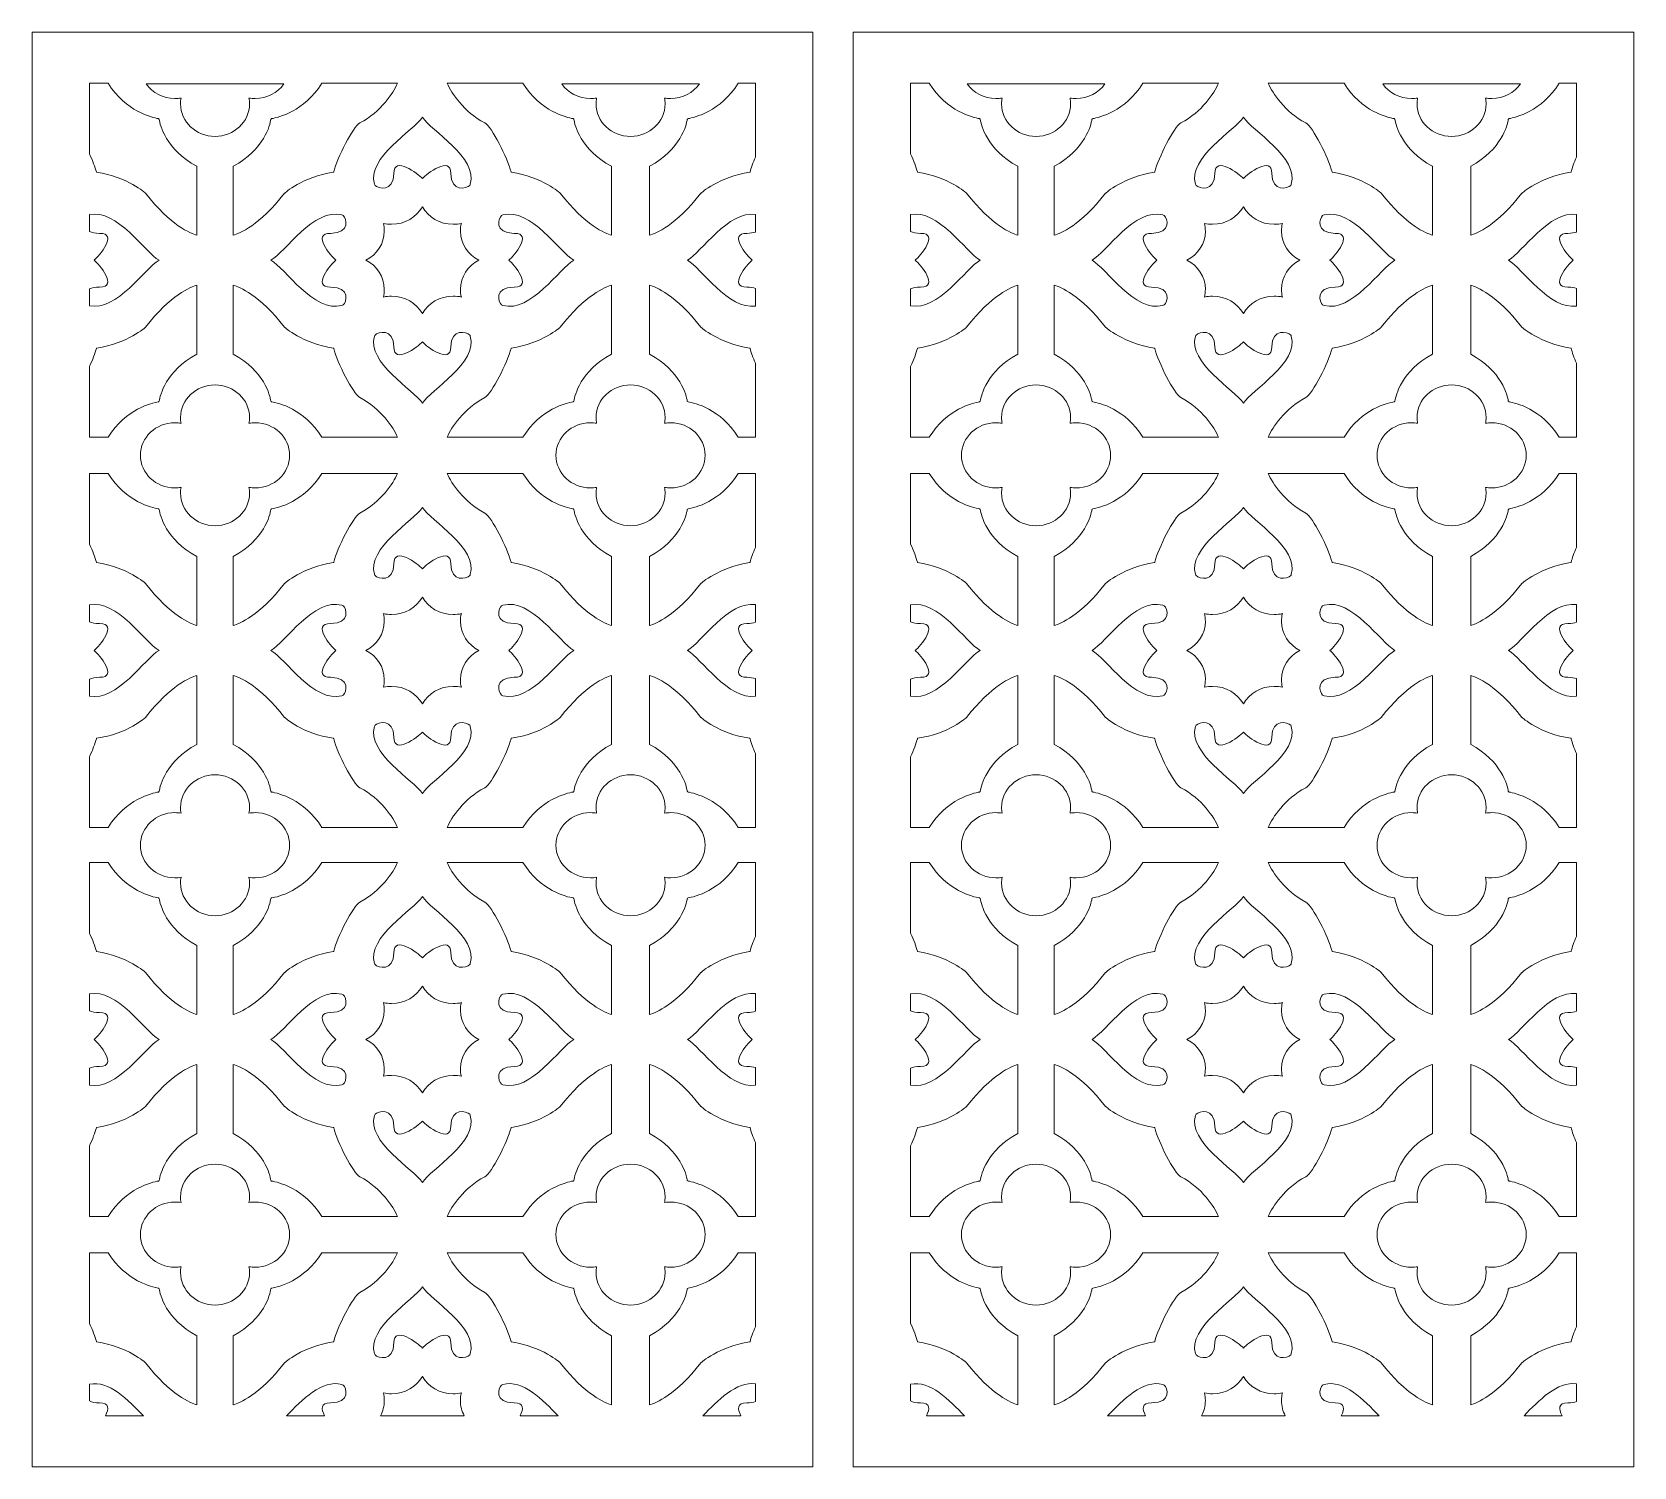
# Model space of a CAD drawing. Header units: centimetres. Extents: x -9.6 to 9.6, y -7.1 to 10.1.
import ezdxf

# ---------------------------------------------------------------- set-up
doc = ezdxf.new("R2010")
doc.units = ezdxf.units.CM
doc.header["$MEASUREMENT"] = 0
doc.layers.add('layer 1', color=7, linetype='Continuous')

msp = doc.modelspace()

# ---------------------------------------------------------------- linework, layer by layer
at = {"layer": 'layer 1', "lineweight": 9}
for points, knots in [([(-9.55343, 10.0529), (-9.55343, 10.0529), (-0.22094, 10.0529), (-0.22094, 10.0529), (-0.22094, 10.0529), (-0.22094, 10.0529), (-0.22094, 2.32516), (-0.22094, 2.32516), (-0.22094, 2.32516), (-0.22094, 2.32516), (-0.22094, -7.10327), (-0.22094, -7.10327), (-0.22094, -7.10327), (-0.22094, -7.10327), (-9.55343, -7.10327), (-9.55343, -7.10327), (-9.55343, -7.10327), (-9.55343, -7.10327), (-9.55343, 2.32516), (-9.55343, 2.32516), (-9.55343, 2.32516), (-9.55343, 2.32516), (-9.55343, 10.0529), (-9.55343, 10.0529)], [0, 0, 0, 0, 0.14285714, 0.14285714, 0.14285714, 0.14285714, 0.28571429, 0.28571429, 0.28571429, 0.28571429, 0.42857143, 0.42857143, 0.42857143, 0.42857143, 0.57142857, 0.57142857, 0.57142857, 0.57142857, 0.71428571, 0.71428571, 0.71428571, 0.71428571, 1, 1, 1, 1]), ([(-8.86637, 8.5963), (-8.86637, 8.5963), (-8.86637, 9.43978), (-8.86637, 9.43978), (-8.86637, 9.43978), (-8.86637, 9.43978), (-8.64236, 9.43978), (-8.64236, 9.43978), (-8.64236, 9.43978), (-8.43314, 9.1027), (-8.11895, 9.03041), (-8.04361, 9.0176), (-8.04361, 9.0176), (-8.04361, 9.0176), (-8.03884, 9.01323), (-8.03884, 9.01323), (-8.03884, 9.01323), (-8.03884, 9.01323), (-8.03628, 9.0109), (-8.03628, 9.0109), (-8.03628, 9.0109), (-8.03628, 9.0109), (-8.03418, 9.00899), (-8.03418, 9.00899), (-8.03418, 9.00899), (-8.02341, 8.94031), (-7.95688, 8.65146), (-7.58469, 8.44769), (-7.58469, 8.44769), (-7.58469, 8.44769), (-7.58469, 7.62255), (-7.58469, 7.62255), (-7.58469, 7.62255), (-7.65356, 7.64351), (-7.89924, 7.74101), (-8.1971, 8.12544), (-8.1971, 8.12544), (-8.1971, 8.12544), (-8.41023, 8.31996), (-8.7834, 8.37554), (-8.7834, 8.37554), (-8.78342, 8.37553), (-8.78392, 8.37701), (-8.7848, 8.37971), (-8.7848, 8.37971), (-8.78487, 8.37988), (-8.78491, 8.38001), (-8.78496, 8.38019), (-8.78496, 8.38019), (-8.79925, 8.43606), (-8.82942, 8.51466), (-8.86637, 8.5963)], [0, 0, 0, 0, 0.07142857, 0.07142857, 0.07142857, 0.07142857, 0.14285714, 0.14285714, 0.14285714, 0.14285714, 0.21428571, 0.21428571, 0.21428571, 0.21428571, 0.28571429, 0.28571429, 0.28571429, 0.28571429, 0.35714286, 0.35714286, 0.35714286, 0.35714286, 0.42857143, 0.42857143, 0.42857143, 0.42857143, 0.5, 0.5, 0.5, 0.5, 0.57142857, 0.57142857, 0.57142857, 0.57142857, 0.64285714, 0.64285714, 0.64285714, 0.64285714, 0.71428571, 0.71428571, 0.71428571, 0.71428571, 0.78571429, 0.78571429, 0.78571429, 0.78571429, 0.85714286, 0.85714286, 0.85714286, 0.85714286, 1, 1, 1, 1]), ([(-8.18939, 9.43222), (-8.18939, 9.43222), (-6.54384, 9.43222), (-6.54384, 9.43222), (-6.54384, 9.43222), (-6.61783, 9.32697), (-6.74437, 9.25735), (-6.88761, 9.25735), (-6.88761, 9.25735), (-6.91253, 9.25735), (-6.93695, 9.25946), (-6.96068, 9.2635), (-6.96068, 9.2635), (-6.9564, 9.24108), (-6.95418, 9.21801), (-6.95418, 9.19445), (-6.95418, 9.19445), (-6.95417, 8.97981), (-7.13945, 8.80475), (-7.36661, 8.80475), (-7.36661, 8.80475), (-7.59376, 8.80475), (-7.77903, 8.97981), (-7.77903, 9.19445), (-7.77903, 9.19445), (-7.77903, 9.218), (-7.7768, 9.24109), (-7.77253, 9.26351), (-7.77253, 9.26351), (-7.79625, 9.25947), (-7.82067, 9.25737), (-7.84561, 9.25737), (-7.84561, 9.25737), (-7.98885, 9.25736), (-8.11542, 9.32698), (-8.18939, 9.43222)], [0, 0, 0, 0, 0.1, 0.1, 0.1, 0.1, 0.2, 0.2, 0.2, 0.2, 0.3, 0.3, 0.3, 0.3, 0.4, 0.4, 0.4, 0.4, 0.5, 0.5, 0.5, 0.5, 0.6, 0.6, 0.6, 0.6, 0.7, 0.7, 0.7, 0.7, 0.8, 0.8, 0.8, 0.8, 1, 1, 1, 1]), ([(-6.69694, 9.0109), (-6.69694, 9.0109), (-6.69903, 9.00899), (-6.69903, 9.00899), (-6.69903, 9.00899), (-6.70981, 8.94031), (-6.77634, 8.65146), (-7.14853, 8.44769), (-7.14853, 8.44769), (-7.14853, 8.44769), (-7.14853, 7.62255), (-7.14853, 7.62255), (-7.14853, 7.62255), (-7.07966, 7.64351), (-6.83397, 7.74101), (-6.53611, 8.12544), (-6.53611, 8.12544), (-6.53611, 8.12544), (-6.32299, 8.31996), (-5.9498, 8.37554), (-5.9498, 8.37554), (-5.94978, 8.37553), (-5.9493, 8.37701), (-5.94841, 8.37971), (-5.94841, 8.37971), (-5.94836, 8.37988), (-5.94831, 8.38001), (-5.94825, 8.38019), (-5.94825, 8.38019), (-5.90525, 8.54831), (-5.7185, 8.92218), (-5.63529, 8.96613), (-5.63529, 8.96613), (-5.38021, 9.10265), (-5.2386, 9.31923), (-5.18582, 9.43978), (-5.18582, 9.43978), (-5.18582, 9.43978), (-6.09086, 9.43978), (-6.09086, 9.43978), (-6.09086, 9.43978), (-6.30007, 9.1027), (-6.61426, 9.03041), (-6.6896, 9.0176), (-6.6896, 9.0176), (-6.6896, 9.0176), (-6.69438, 9.01323), (-6.69438, 9.01323), (-6.69438, 9.01323), (-6.69438, 9.01323), (-6.69694, 9.0109), (-6.69694, 9.0109)], [0, 0, 0, 0, 0.07142857, 0.07142857, 0.07142857, 0.07142857, 0.14285714, 0.14285714, 0.14285714, 0.14285714, 0.21428571, 0.21428571, 0.21428571, 0.21428571, 0.28571429, 0.28571429, 0.28571429, 0.28571429, 0.35714286, 0.35714286, 0.35714286, 0.35714286, 0.42857143, 0.42857143, 0.42857143, 0.42857143, 0.5, 0.5, 0.5, 0.5, 0.57142857, 0.57142857, 0.57142857, 0.57142857, 0.64285714, 0.64285714, 0.64285714, 0.64285714, 0.71428571, 0.71428571, 0.71428571, 0.71428571, 0.78571429, 0.78571429, 0.78571429, 0.78571429, 0.85714286, 0.85714286, 0.85714286, 0.85714286, 1, 1, 1, 1]), ([(-3.08017, 9.0109), (-3.08017, 9.0109), (-3.0781, 9.00899), (-3.0781, 9.00899), (-3.0781, 9.00899), (-3.06732, 8.94031), (-3.00078, 8.65146), (-2.62858, 8.44769), (-2.62858, 8.44769), (-2.62858, 8.44769), (-2.62858, 7.62254), (-2.62858, 7.62254), (-2.62858, 7.62254), (-2.69745, 7.64349), (-2.94314, 7.741), (-3.241, 8.12544), (-3.241, 8.12544), (-3.241, 8.12544), (-3.45413, 8.31996), (-3.82732, 8.37554), (-3.82732, 8.37554), (-3.82733, 8.37553), (-3.82782, 8.37701), (-3.82872, 8.37971), (-3.82872, 8.37971), (-3.82876, 8.37988), (-3.82881, 8.38001), (-3.82886, 8.38019), (-3.82886, 8.38019), (-3.87187, 8.54831), (-4.05861, 8.92218), (-4.14183, 8.96613), (-4.14183, 8.96613), (-4.39691, 9.10265), (-4.53852, 9.31923), (-4.59131, 9.43978), (-4.59131, 9.43978), (-4.59131, 9.43978), (-3.68626, 9.43978), (-3.68626, 9.43978), (-3.68626, 9.43978), (-3.47705, 9.1027), (-3.16286, 9.03041), (-3.08753, 9.0176), (-3.08753, 9.0176), (-3.08753, 9.0176), (-3.08274, 9.01323), (-3.08274, 9.01323), (-3.08274, 9.01323), (-3.08274, 9.01323), (-3.08017, 9.0109), (-3.08017, 9.0109)], [0, 0, 0, 0, 0.07142857, 0.07142857, 0.07142857, 0.07142857, 0.14285714, 0.14285714, 0.14285714, 0.14285714, 0.21428571, 0.21428571, 0.21428571, 0.21428571, 0.28571429, 0.28571429, 0.28571429, 0.28571429, 0.35714286, 0.35714286, 0.35714286, 0.35714286, 0.42857143, 0.42857143, 0.42857143, 0.42857143, 0.5, 0.5, 0.5, 0.5, 0.57142857, 0.57142857, 0.57142857, 0.57142857, 0.64285714, 0.64285714, 0.64285714, 0.64285714, 0.71428571, 0.71428571, 0.71428571, 0.71428571, 0.78571429, 0.78571429, 0.78571429, 0.78571429, 0.85714286, 0.85714286, 0.85714286, 0.85714286, 1, 1, 1, 1]), ([(-3.22328, 9.43222), (-3.22328, 9.43222), (-1.57772, 9.43222), (-1.57772, 9.43222), (-1.57772, 9.43222), (-1.65169, 9.32697), (-1.77825, 9.25735), (-1.92149, 9.25735), (-1.92149, 9.25735), (-1.94642, 9.25735), (-1.97083, 9.25946), (-1.99456, 9.2635), (-1.99456, 9.2635), (-1.99029, 9.24108), (-1.98806, 9.21801), (-1.98806, 9.19445), (-1.98806, 9.19445), (-1.98806, 8.97981), (-2.17333, 8.80475), (-2.40048, 8.80475), (-2.40048, 8.80475), (-2.62765, 8.80475), (-2.81292, 8.97981), (-2.81292, 9.19445), (-2.81292, 9.19445), (-2.81292, 9.218), (-2.81068, 9.24109), (-2.8064, 9.26351), (-2.8064, 9.26351), (-2.83013, 9.25947), (-2.85457, 9.25737), (-2.87949, 9.25737), (-2.87949, 9.25737), (-3.02273, 9.25736), (-3.1493, 9.32698), (-3.22328, 9.43222)], [0, 0, 0, 0, 0.1, 0.1, 0.1, 0.1, 0.2, 0.2, 0.2, 0.2, 0.3, 0.3, 0.3, 0.3, 0.4, 0.4, 0.4, 0.4, 0.5, 0.5, 0.5, 0.5, 0.6, 0.6, 0.6, 0.6, 0.7, 0.7, 0.7, 0.7, 0.8, 0.8, 0.8, 0.8, 1, 1, 1, 1]), ([(-1.72077, 9.0109), (-1.72077, 9.0109), (-1.72285, 9.00899), (-1.72285, 9.00899), (-1.72285, 9.00899), (-1.73363, 8.94031), (-1.80018, 8.65146), (-2.17237, 8.44769), (-2.17237, 8.44769), (-2.17237, 8.44769), (-2.17237, 7.62255), (-2.17237, 7.62255), (-2.17237, 7.62255), (-2.10349, 7.64351), (-1.8578, 7.74101), (-1.55994, 8.12544), (-1.55994, 8.12544), (-1.55994, 8.12544), (-1.34682, 8.31996), (-0.97364, 8.37554), (-0.97364, 8.37554), (-0.97362, 8.37553), (-0.97313, 8.37701), (-0.97224, 8.37971), (-0.97224, 8.37971), (-0.97218, 8.37988), (-0.97214, 8.38001), (-0.97208, 8.38019), (-0.97208, 8.38019), (-0.9601, 8.42704), (-0.93695, 8.48991), (-0.90799, 8.55715), (-0.90799, 8.55715), (-0.90799, 8.55715), (-0.90799, 9.43978), (-0.90799, 9.43978), (-0.90799, 9.43978), (-0.90799, 9.43978), (-1.11468, 9.43978), (-1.11468, 9.43978), (-1.11468, 9.43978), (-1.3239, 9.1027), (-1.63809, 9.03041), (-1.71344, 9.0176), (-1.71344, 9.0176), (-1.71344, 9.0176), (-1.71821, 9.01323), (-1.71821, 9.01323), (-1.71821, 9.01323), (-1.71821, 9.01323), (-1.72077, 9.0109), (-1.72077, 9.0109)], [0, 0, 0, 0, 0.07142857, 0.07142857, 0.07142857, 0.07142857, 0.14285714, 0.14285714, 0.14285714, 0.14285714, 0.21428571, 0.21428571, 0.21428571, 0.21428571, 0.28571429, 0.28571429, 0.28571429, 0.28571429, 0.35714286, 0.35714286, 0.35714286, 0.35714286, 0.42857143, 0.42857143, 0.42857143, 0.42857143, 0.5, 0.5, 0.5, 0.5, 0.57142857, 0.57142857, 0.57142857, 0.57142857, 0.64285714, 0.64285714, 0.64285714, 0.64285714, 0.71428571, 0.71428571, 0.71428571, 0.71428571, 0.78571429, 0.78571429, 0.78571429, 0.78571429, 0.85714286, 0.85714286, 0.85714286, 0.85714286, 1, 1, 1, 1]), ([(-4.88856, 9.03449), (-4.9877, 8.87661), (-5.55843, 8.54681), (-5.461, 8.23514), (-5.461, 8.23514), (-5.45927, 8.22961), (-5.45811, 8.22419), (-5.45401, 8.21967), (-5.45401, 8.21967), (-5.42167, 8.18402), (-5.23099, 8.12895), (-5.22828, 8.36249), (-5.22828, 8.36249), (-5.23245, 8.5782), (-4.93792, 8.35882), (-4.88871, 8.30186), (-4.88871, 8.30186), (-4.88866, 8.30192), (-4.88862, 8.30197), (-4.88856, 8.30202), (-4.88856, 8.30202), (-4.88852, 8.30197), (-4.88846, 8.30192), (-4.88841, 8.30186), (-4.88841, 8.30186), (-4.8392, 8.35882), (-4.54467, 8.5782), (-4.54884, 8.36249), (-4.54884, 8.36249), (-4.54614, 8.12895), (-4.35546, 8.18402), (-4.32312, 8.21967), (-4.32312, 8.21967), (-4.31901, 8.22419), (-4.31785, 8.22961), (-4.31613, 8.23514), (-4.31613, 8.23514), (-4.2187, 8.54681), (-4.78943, 8.87661), (-4.88856, 9.03449)], [0, 0, 0, 0, 0.09090909, 0.09090909, 0.09090909, 0.09090909, 0.18181818, 0.18181818, 0.18181818, 0.18181818, 0.27272727, 0.27272727, 0.27272727, 0.27272727, 0.36363636, 0.36363636, 0.36363636, 0.36363636, 0.45454545, 0.45454545, 0.45454545, 0.45454545, 0.54545455, 0.54545455, 0.54545455, 0.54545455, 0.63636364, 0.63636364, 0.63636364, 0.63636364, 0.72727273, 0.72727273, 0.72727273, 0.72727273, 0.81818182, 0.81818182, 0.81818182, 0.81818182, 1, 1, 1, 1]), ([(-8.86637, 6.78029), (-8.86637, 6.78029), (-8.86637, 6.98108), (-8.86637, 6.98108), (-8.86637, 6.98108), (-8.83827, 6.99468), (-8.79943, 7.00334), (-8.74657, 7.0039), (-8.74657, 7.0039), (-8.51826, 6.99996), (-8.75045, 7.27825), (-8.8107, 7.32476), (-8.8107, 7.32476), (-8.81068, 7.3248), (-8.81063, 7.32489), (-8.81054, 7.3249), (-8.81054, 7.3249), (-8.81063, 7.32493), (-8.81068, 7.32502), (-8.8107, 7.32505), (-8.8107, 7.32505), (-8.75045, 7.37156), (-8.51826, 7.64986), (-8.74657, 7.6459), (-8.74657, 7.6459), (-8.79943, 7.64647), (-8.83827, 7.65516), (-8.86637, 7.66874), (-8.86637, 7.66874), (-8.86637, 7.66874), (-8.86637, 7.86954), (-8.86637, 7.86954), (-8.86637, 7.86954), (-8.54102, 7.94167), (-8.1999, 7.41717), (-8.03536, 7.3249), (-8.03536, 7.3249), (-8.19994, 7.23265), (-8.54102, 6.70815), (-8.86637, 6.78029)], [0, 0, 0, 0, 0.09090909, 0.09090909, 0.09090909, 0.09090909, 0.18181818, 0.18181818, 0.18181818, 0.18181818, 0.27272727, 0.27272727, 0.27272727, 0.27272727, 0.36363636, 0.36363636, 0.36363636, 0.36363636, 0.45454545, 0.45454545, 0.45454545, 0.45454545, 0.54545455, 0.54545455, 0.54545455, 0.54545455, 0.63636364, 0.63636364, 0.63636364, 0.63636364, 0.72727273, 0.72727273, 0.72727273, 0.72727273, 0.81818182, 0.81818182, 0.81818182, 0.81818182, 1, 1, 1, 1]), ([(-6.69786, 7.32491), (-6.53077, 7.23123), (-6.18172, 6.69195), (-5.85188, 6.78401), (-5.85188, 6.78401), (-5.84604, 6.78563), (-5.84029, 6.78675), (-5.83552, 6.79061), (-5.83552, 6.79061), (-5.79778, 6.82119), (-5.7395, 7.00135), (-5.98665, 7.0039), (-5.98665, 7.0039), (-6.21495, 6.99996), (-5.98278, 7.27826), (-5.9225, 7.32476), (-5.9225, 7.32476), (-5.92255, 7.32481), (-5.92261, 7.32486), (-5.92266, 7.32491), (-5.92266, 7.32491), (-5.92261, 7.32495), (-5.92255, 7.325), (-5.9225, 7.32505), (-5.9225, 7.32505), (-5.98278, 7.37155), (-6.21495, 7.64986), (-5.98665, 7.6459), (-5.98665, 7.6459), (-5.7395, 7.64846), (-5.79778, 7.82863), (-5.83552, 7.85919), (-5.83552, 7.85919), (-5.84029, 7.86306), (-5.84604, 7.86416), (-5.85188, 7.86579), (-5.85188, 7.86579), (-6.18172, 7.95786), (-6.53077, 7.41858), (-6.69786, 7.32491)], [0, 0, 0, 0, 0.09090909, 0.09090909, 0.09090909, 0.09090909, 0.18181818, 0.18181818, 0.18181818, 0.18181818, 0.27272727, 0.27272727, 0.27272727, 0.27272727, 0.36363636, 0.36363636, 0.36363636, 0.36363636, 0.45454545, 0.45454545, 0.45454545, 0.45454545, 0.54545455, 0.54545455, 0.54545455, 0.54545455, 0.63636364, 0.63636364, 0.63636364, 0.63636364, 0.72727273, 0.72727273, 0.72727273, 0.72727273, 0.81818182, 0.81818182, 0.81818182, 0.81818182, 1, 1, 1, 1]), ([(-4.21311, 7.3249), (-4.34438, 7.39159), (-4.43399, 7.52267), (-4.43399, 7.67291), (-4.43399, 7.67291), (-4.43399, 7.70477), (-4.42992, 7.73574), (-4.42233, 7.76544), (-4.42233, 7.76544), (-4.45376, 7.75826), (-4.48655, 7.75443), (-4.52026, 7.75443), (-4.52026, 7.75443), (-4.67926, 7.75443), (-4.81797, 7.83909), (-4.88855, 7.96312), (-4.88855, 7.96312), (-4.95913, 7.83909), (-5.09787, 7.75443), (-5.25685, 7.75443), (-5.25685, 7.75443), (-5.29056, 7.75443), (-5.32339, 7.75826), (-5.35481, 7.76544), (-5.35481, 7.76544), (-5.34721, 7.73574), (-5.34314, 7.70477), (-5.34314, 7.67291), (-5.34314, 7.67291), (-5.34314, 7.52267), (-5.43274, 7.3916), (-5.56401, 7.3249), (-5.56401, 7.3249), (-5.43274, 7.25821), (-5.34314, 7.12714), (-5.34314, 6.97691), (-5.34314, 6.97691), (-5.34314, 6.94505), (-5.34719, 6.91407), (-5.35478, 6.88437), (-5.35478, 6.88437), (-5.32335, 6.89156), (-5.29056, 6.89538), (-5.25685, 6.89538), (-5.25685, 6.89538), (-5.09787, 6.89538), (-4.95913, 6.81073), (-4.88855, 6.68669), (-4.88855, 6.68669), (-4.81797, 6.81074), (-4.67926, 6.89538), (-4.52026, 6.89539), (-4.52026, 6.89539), (-4.48655, 6.89539), (-4.45376, 6.89156), (-4.42233, 6.88438), (-4.42233, 6.88438), (-4.42991, 6.91408), (-4.43398, 6.94505), (-4.43398, 6.97691), (-4.43398, 6.97691), (-4.43398, 7.12715), (-4.34438, 7.25821), (-4.21311, 7.3249)], [0, 0, 0, 0, 0.05882353, 0.05882353, 0.05882353, 0.05882353, 0.11764706, 0.11764706, 0.11764706, 0.11764706, 0.17647059, 0.17647059, 0.17647059, 0.17647059, 0.23529412, 0.23529412, 0.23529412, 0.23529412, 0.29411765, 0.29411765, 0.29411765, 0.29411765, 0.35294118, 0.35294118, 0.35294118, 0.35294118, 0.41176471, 0.41176471, 0.41176471, 0.41176471, 0.47058824, 0.47058824, 0.47058824, 0.47058824, 0.52941176, 0.52941176, 0.52941176, 0.52941176, 0.58823529, 0.58823529, 0.58823529, 0.58823529, 0.64705882, 0.64705882, 0.64705882, 0.64705882, 0.70588235, 0.70588235, 0.70588235, 0.70588235, 0.76470588, 0.76470588, 0.76470588, 0.76470588, 0.82352941, 0.82352941, 0.82352941, 0.82352941, 0.88235294, 0.88235294, 0.88235294, 0.88235294, 1, 1, 1, 1]), ([(-3.07927, 7.32491), (-3.24636, 7.23123), (-3.5954, 6.69195), (-3.92524, 6.78401), (-3.92524, 6.78401), (-3.93109, 6.78563), (-3.93683, 6.78675), (-3.94161, 6.79061), (-3.94161, 6.79061), (-3.97935, 6.82119), (-4.03761, 7.00135), (-3.79046, 7.0039), (-3.79046, 7.0039), (-3.56217, 6.99996), (-3.79434, 7.27826), (-3.85463, 7.32476), (-3.85463, 7.32476), (-3.85456, 7.32481), (-3.85451, 7.32486), (-3.85446, 7.32491), (-3.85446, 7.32491), (-3.85451, 7.32495), (-3.85456, 7.325), (-3.85463, 7.32505), (-3.85463, 7.32505), (-3.79434, 7.37155), (-3.56217, 7.64986), (-3.79046, 7.6459), (-3.79046, 7.6459), (-4.03761, 7.64846), (-3.97935, 7.82863), (-3.94161, 7.85919), (-3.94161, 7.85919), (-3.93683, 7.86306), (-3.93109, 7.86416), (-3.92524, 7.86579), (-3.92524, 7.86579), (-3.5954, 7.95786), (-3.24636, 7.41858), (-3.07927, 7.32491)], [0, 0, 0, 0, 0.09090909, 0.09090909, 0.09090909, 0.09090909, 0.18181818, 0.18181818, 0.18181818, 0.18181818, 0.27272727, 0.27272727, 0.27272727, 0.27272727, 0.36363636, 0.36363636, 0.36363636, 0.36363636, 0.45454545, 0.45454545, 0.45454545, 0.45454545, 0.54545455, 0.54545455, 0.54545455, 0.54545455, 0.63636364, 0.63636364, 0.63636364, 0.63636364, 0.72727273, 0.72727273, 0.72727273, 0.72727273, 0.81818182, 0.81818182, 0.81818182, 0.81818182, 1, 1, 1, 1]), ([(-0.90799, 7.66151), (-0.93414, 7.65212), (-0.96772, 7.64635), (-1.01048, 7.6459), (-1.01048, 7.6459), (-1.23878, 7.64986), (-1.0066, 7.37156), (-0.94634, 7.32505), (-0.94634, 7.32505), (-0.94637, 7.32502), (-0.94643, 7.32493), (-0.94651, 7.3249), (-0.94651, 7.3249), (-0.94643, 7.32489), (-0.94637, 7.3248), (-0.94634, 7.32476), (-0.94634, 7.32476), (-1.0066, 7.27825), (-1.23878, 6.99996), (-1.01048, 7.0039), (-1.01048, 7.0039), (-0.96772, 7.00345), (-0.93414, 6.99769), (-0.90799, 6.9883), (-0.90799, 6.9883), (-0.90799, 6.9883), (-0.90799, 6.77707), (-0.90799, 6.77707), (-0.90799, 6.77707), (-1.22808, 6.72665), (-1.56001, 7.23428), (-1.72168, 7.3249), (-1.72168, 7.3249), (-1.56005, 7.41553), (-1.22808, 7.92316), (-0.90799, 7.87275), (-0.90799, 7.87275), (-0.90799, 7.87275), (-0.90799, 7.66151), (-0.90799, 7.66151)], [0, 0, 0, 0, 0.09090909, 0.09090909, 0.09090909, 0.09090909, 0.18181818, 0.18181818, 0.18181818, 0.18181818, 0.27272727, 0.27272727, 0.27272727, 0.27272727, 0.36363636, 0.36363636, 0.36363636, 0.36363636, 0.45454545, 0.45454545, 0.45454545, 0.45454545, 0.54545455, 0.54545455, 0.54545455, 0.54545455, 0.63636364, 0.63636364, 0.63636364, 0.63636364, 0.72727273, 0.72727273, 0.72727273, 0.72727273, 0.81818182, 0.81818182, 0.81818182, 0.81818182, 1, 1, 1, 1]), ([(-8.86637, 5.21001), (-8.86637, 5.21001), (-8.86637, 6.05353), (-8.86637, 6.05353), (-8.86637, 6.05353), (-8.82942, 6.13518), (-8.79925, 6.21374), (-8.78496, 6.26962), (-8.78496, 6.26962), (-8.78491, 6.2698), (-8.78487, 6.26992), (-8.7848, 6.27009), (-8.7848, 6.27009), (-8.78392, 6.2728), (-8.78342, 6.27428), (-8.7834, 6.27426), (-8.7834, 6.27426), (-8.41023, 6.32984), (-8.1971, 6.52436), (-8.1971, 6.52436), (-8.1971, 6.52436), (-7.89924, 6.90879), (-7.65356, 7.00629), (-7.58469, 7.02725), (-7.58469, 7.02725), (-7.58469, 7.02725), (-7.58469, 6.2021), (-7.58469, 6.2021), (-7.58469, 6.2021), (-7.95688, 5.99833), (-8.02341, 5.70951), (-8.03418, 5.64081), (-8.03418, 5.64081), (-8.03418, 5.64081), (-8.03628, 5.63891), (-8.03628, 5.63891), (-8.03628, 5.63891), (-8.03628, 5.63891), (-8.03884, 5.63657), (-8.03884, 5.63657), (-8.03884, 5.63657), (-8.03884, 5.63657), (-8.04361, 5.6322), (-8.04361, 5.6322), (-8.04361, 5.6322), (-8.11895, 5.61938), (-8.43314, 5.5471), (-8.64236, 5.21001), (-8.64236, 5.21001), (-8.64236, 5.21001), (-8.86637, 5.21001), (-8.86637, 5.21001)], [0, 0, 0, 0, 0.07142857, 0.07142857, 0.07142857, 0.07142857, 0.14285714, 0.14285714, 0.14285714, 0.14285714, 0.21428571, 0.21428571, 0.21428571, 0.21428571, 0.28571429, 0.28571429, 0.28571429, 0.28571429, 0.35714286, 0.35714286, 0.35714286, 0.35714286, 0.42857143, 0.42857143, 0.42857143, 0.42857143, 0.5, 0.5, 0.5, 0.5, 0.57142857, 0.57142857, 0.57142857, 0.57142857, 0.64285714, 0.64285714, 0.64285714, 0.64285714, 0.71428571, 0.71428571, 0.71428571, 0.71428571, 0.78571429, 0.78571429, 0.78571429, 0.78571429, 0.85714286, 0.85714286, 0.85714286, 0.85714286, 1, 1, 1, 1]), ([(-6.69694, 5.63891), (-6.69694, 5.63891), (-6.69903, 5.64081), (-6.69903, 5.64081), (-6.69903, 5.64081), (-6.70981, 5.70951), (-6.77634, 5.99833), (-7.14853, 6.2021), (-7.14853, 6.2021), (-7.14853, 6.2021), (-7.14853, 7.02725), (-7.14853, 7.02725), (-7.14853, 7.02725), (-7.07966, 7.00629), (-6.83397, 6.90879), (-6.53611, 6.52436), (-6.53611, 6.52436), (-6.53611, 6.52436), (-6.32299, 6.32984), (-5.9498, 6.27426), (-5.9498, 6.27426), (-5.94978, 6.27428), (-5.9493, 6.2728), (-5.94841, 6.27009), (-5.94841, 6.27009), (-5.94836, 6.26992), (-5.94831, 6.2698), (-5.94825, 6.26962), (-5.94825, 6.26962), (-5.90525, 6.10149), (-5.7185, 5.72763), (-5.63529, 5.68367), (-5.63529, 5.68367), (-5.3802, 5.54714), (-5.23859, 5.33056), (-5.18582, 5.21001), (-5.18582, 5.21001), (-5.18582, 5.21001), (-6.09085, 5.21001), (-6.09085, 5.21001), (-6.09085, 5.21001), (-6.30007, 5.5471), (-6.61426, 5.61938), (-6.6896, 5.6322), (-6.6896, 5.6322), (-6.6896, 5.6322), (-6.69438, 5.63657), (-6.69438, 5.63657), (-6.69438, 5.63657), (-6.69438, 5.63657), (-6.69694, 5.63891), (-6.69694, 5.63891)], [0, 0, 0, 0, 0.07142857, 0.07142857, 0.07142857, 0.07142857, 0.14285714, 0.14285714, 0.14285714, 0.14285714, 0.21428571, 0.21428571, 0.21428571, 0.21428571, 0.28571429, 0.28571429, 0.28571429, 0.28571429, 0.35714286, 0.35714286, 0.35714286, 0.35714286, 0.42857143, 0.42857143, 0.42857143, 0.42857143, 0.5, 0.5, 0.5, 0.5, 0.57142857, 0.57142857, 0.57142857, 0.57142857, 0.64285714, 0.64285714, 0.64285714, 0.64285714, 0.71428571, 0.71428571, 0.71428571, 0.71428571, 0.78571429, 0.78571429, 0.78571429, 0.78571429, 0.85714286, 0.85714286, 0.85714286, 0.85714286, 1, 1, 1, 1]), ([(-3.08017, 5.63891), (-3.08017, 5.63891), (-3.0781, 5.64081), (-3.0781, 5.64081), (-3.0781, 5.64081), (-3.06732, 5.70951), (-3.00078, 5.99834), (-2.62858, 6.2021), (-2.62858, 6.2021), (-2.62858, 6.2021), (-2.62858, 7.02726), (-2.62858, 7.02726), (-2.62858, 7.02726), (-2.69745, 7.00631), (-2.94314, 6.9088), (-3.241, 6.52436), (-3.241, 6.52436), (-3.241, 6.52436), (-3.45413, 6.32984), (-3.82732, 6.27426), (-3.82732, 6.27426), (-3.82733, 6.27428), (-3.82782, 6.2728), (-3.82872, 6.27009), (-3.82872, 6.27009), (-3.82876, 6.26992), (-3.82881, 6.2698), (-3.82886, 6.26962), (-3.82886, 6.26962), (-3.87187, 6.10149), (-4.05861, 5.72763), (-4.14183, 5.68367), (-4.14183, 5.68367), (-4.39692, 5.54714), (-4.53853, 5.33056), (-4.59131, 5.21001), (-4.59131, 5.21001), (-4.59131, 5.21001), (-3.68627, 5.21001), (-3.68627, 5.21001), (-3.68627, 5.21001), (-3.47705, 5.5471), (-3.16286, 5.61938), (-3.08753, 5.6322), (-3.08753, 5.6322), (-3.08753, 5.6322), (-3.08274, 5.63657), (-3.08274, 5.63657), (-3.08274, 5.63657), (-3.08274, 5.63657), (-3.08017, 5.63891), (-3.08017, 5.63891)], [0, 0, 0, 0, 0.07142857, 0.07142857, 0.07142857, 0.07142857, 0.14285714, 0.14285714, 0.14285714, 0.14285714, 0.21428571, 0.21428571, 0.21428571, 0.21428571, 0.28571429, 0.28571429, 0.28571429, 0.28571429, 0.35714286, 0.35714286, 0.35714286, 0.35714286, 0.42857143, 0.42857143, 0.42857143, 0.42857143, 0.5, 0.5, 0.5, 0.5, 0.57142857, 0.57142857, 0.57142857, 0.57142857, 0.64285714, 0.64285714, 0.64285714, 0.64285714, 0.71428571, 0.71428571, 0.71428571, 0.71428571, 0.78571429, 0.78571429, 0.78571429, 0.78571429, 0.85714286, 0.85714286, 0.85714286, 0.85714286, 1, 1, 1, 1]), ([(-0.90799, 5.21001), (-0.90799, 5.21001), (-1.11467, 5.21001), (-1.11467, 5.21001), (-1.11467, 5.21001), (-1.3239, 5.5471), (-1.63809, 5.61938), (-1.71344, 5.6322), (-1.71344, 5.6322), (-1.71344, 5.6322), (-1.71821, 5.63657), (-1.71821, 5.63657), (-1.71821, 5.63657), (-1.71821, 5.63657), (-1.72077, 5.63891), (-1.72077, 5.63891), (-1.72077, 5.63891), (-1.72077, 5.63891), (-1.72285, 5.64081), (-1.72285, 5.64081), (-1.72285, 5.64081), (-1.73363, 5.70951), (-1.80018, 5.99833), (-2.17237, 6.2021), (-2.17237, 6.2021), (-2.17237, 6.2021), (-2.17237, 7.02725), (-2.17237, 7.02725), (-2.17237, 7.02725), (-2.10349, 7.00629), (-1.8578, 6.90879), (-1.55994, 6.52436), (-1.55994, 6.52436), (-1.55994, 6.52436), (-1.34682, 6.32984), (-0.97364, 6.27426), (-0.97364, 6.27426), (-0.97362, 6.27428), (-0.97313, 6.2728), (-0.97224, 6.27009), (-0.97224, 6.27009), (-0.97218, 6.26992), (-0.97214, 6.2698), (-0.97208, 6.26962), (-0.97208, 6.26962), (-0.9601, 6.22275), (-0.93695, 6.15988), (-0.90799, 6.09265), (-0.90799, 6.09265), (-0.90799, 6.09265), (-0.90799, 5.21001), (-0.90799, 5.21001)], [0, 0, 0, 0, 0.07142857, 0.07142857, 0.07142857, 0.07142857, 0.14285714, 0.14285714, 0.14285714, 0.14285714, 0.21428571, 0.21428571, 0.21428571, 0.21428571, 0.28571429, 0.28571429, 0.28571429, 0.28571429, 0.35714286, 0.35714286, 0.35714286, 0.35714286, 0.42857143, 0.42857143, 0.42857143, 0.42857143, 0.5, 0.5, 0.5, 0.5, 0.57142857, 0.57142857, 0.57142857, 0.57142857, 0.64285714, 0.64285714, 0.64285714, 0.64285714, 0.71428571, 0.71428571, 0.71428571, 0.71428571, 0.78571429, 0.78571429, 0.78571429, 0.78571429, 0.85714286, 0.85714286, 0.85714286, 0.85714286, 1, 1, 1, 1]), ([(-4.88856, 5.61532), (-4.9877, 5.77321), (-5.55843, 6.10301), (-5.461, 6.41467), (-5.461, 6.41467), (-5.45927, 6.42019), (-5.45811, 6.42561), (-5.45401, 6.43014), (-5.45401, 6.43014), (-5.42167, 6.4658), (-5.23099, 6.52086), (-5.22828, 6.28733), (-5.22828, 6.28733), (-5.23245, 6.07161), (-4.93792, 6.29098), (-4.88871, 6.34795), (-4.88871, 6.34795), (-4.88866, 6.34788), (-4.88862, 6.34783), (-4.88856, 6.34779), (-4.88856, 6.34779), (-4.88852, 6.34783), (-4.88846, 6.34788), (-4.88841, 6.34795), (-4.88841, 6.34795), (-4.8392, 6.29098), (-4.54467, 6.07161), (-4.54884, 6.28733), (-4.54884, 6.28733), (-4.54614, 6.52086), (-4.35546, 6.4658), (-4.32312, 6.43014), (-4.32312, 6.43014), (-4.31901, 6.42561), (-4.31785, 6.42019), (-4.31613, 6.41467), (-4.31613, 6.41467), (-4.2187, 6.10301), (-4.78943, 5.77321), (-4.88856, 5.61532)], [0, 0, 0, 0, 0.09090909, 0.09090909, 0.09090909, 0.09090909, 0.18181818, 0.18181818, 0.18181818, 0.18181818, 0.27272727, 0.27272727, 0.27272727, 0.27272727, 0.36363636, 0.36363636, 0.36363636, 0.36363636, 0.45454545, 0.45454545, 0.45454545, 0.45454545, 0.54545455, 0.54545455, 0.54545455, 0.54545455, 0.63636364, 0.63636364, 0.63636364, 0.63636364, 0.72727273, 0.72727273, 0.72727273, 0.72727273, 0.81818182, 0.81818182, 0.81818182, 0.81818182, 1, 1, 1, 1]), ([(-6.47518, 4.99194), (-6.47518, 4.77731), (-6.66045, 4.60224), (-6.88761, 4.60224), (-6.88761, 4.60224), (-6.91253, 4.60224), (-6.93695, 4.60435), (-6.96068, 4.6084), (-6.96068, 4.6084), (-6.9564, 4.58597), (-6.95418, 4.56289), (-6.95418, 4.53934), (-6.95418, 4.53934), (-6.95417, 4.3247), (-7.13945, 4.14964), (-7.36661, 4.14963), (-7.36661, 4.14963), (-7.59376, 4.14964), (-7.77903, 4.3247), (-7.77903, 4.53934), (-7.77903, 4.53934), (-7.77903, 4.56288), (-7.7768, 4.58597), (-7.77253, 4.6084), (-7.77253, 4.6084), (-7.79625, 4.60436), (-7.82067, 4.60225), (-7.84561, 4.60225), (-7.84561, 4.60225), (-8.07277, 4.60224), (-8.25804, 4.77731), (-8.25804, 4.99194), (-8.25804, 4.99194), (-8.25804, 5.20657), (-8.07277, 5.38164), (-7.84562, 5.38164), (-7.84562, 5.38164), (-7.82067, 5.38164), (-7.79625, 5.37953), (-7.77253, 5.37549), (-7.77253, 5.37549), (-7.7768, 5.39791), (-7.77903, 5.42098), (-7.77903, 5.44455), (-7.77903, 5.44455), (-7.77903, 5.65919), (-7.59376, 5.83425), (-7.36661, 5.83425), (-7.36661, 5.83425), (-7.13945, 5.83425), (-6.95417, 5.65918), (-6.95417, 5.44455), (-6.95417, 5.44455), (-6.95417, 5.42098), (-6.9564, 5.39791), (-6.96068, 5.37549), (-6.96068, 5.37549), (-6.93695, 5.37953), (-6.91254, 5.38164), (-6.88761, 5.38164), (-6.88761, 5.38164), (-6.66045, 5.38164), (-6.47518, 5.20657), (-6.47518, 4.99194)], [0, 0, 0, 0, 0.05882353, 0.05882353, 0.05882353, 0.05882353, 0.11764706, 0.11764706, 0.11764706, 0.11764706, 0.17647059, 0.17647059, 0.17647059, 0.17647059, 0.23529412, 0.23529412, 0.23529412, 0.23529412, 0.29411765, 0.29411765, 0.29411765, 0.29411765, 0.35294118, 0.35294118, 0.35294118, 0.35294118, 0.41176471, 0.41176471, 0.41176471, 0.41176471, 0.47058824, 0.47058824, 0.47058824, 0.47058824, 0.52941176, 0.52941176, 0.52941176, 0.52941176, 0.58823529, 0.58823529, 0.58823529, 0.58823529, 0.64705882, 0.64705882, 0.64705882, 0.64705882, 0.70588235, 0.70588235, 0.70588235, 0.70588235, 0.76470588, 0.76470588, 0.76470588, 0.76470588, 0.82352941, 0.82352941, 0.82352941, 0.82352941, 0.88235294, 0.88235294, 0.88235294, 0.88235294, 1, 1, 1, 1]), ([(-1.50905, 4.99194), (-1.50905, 4.77731), (-1.69433, 4.60224), (-1.92149, 4.60224), (-1.92149, 4.60224), (-1.94642, 4.60224), (-1.97083, 4.60435), (-1.99456, 4.6084), (-1.99456, 4.6084), (-1.99029, 4.58597), (-1.98806, 4.56289), (-1.98806, 4.53934), (-1.98806, 4.53934), (-1.98806, 4.3247), (-2.17333, 4.14964), (-2.40048, 4.14963), (-2.40048, 4.14963), (-2.62765, 4.14964), (-2.81292, 4.3247), (-2.81292, 4.53934), (-2.81292, 4.53934), (-2.81292, 4.56288), (-2.81068, 4.58597), (-2.8064, 4.6084), (-2.8064, 4.6084), (-2.83013, 4.60436), (-2.85457, 4.60225), (-2.87949, 4.60225), (-2.87949, 4.60225), (-3.10665, 4.60224), (-3.29192, 4.77731), (-3.29193, 4.99194), (-3.29193, 4.99194), (-3.29192, 5.20657), (-3.10665, 5.38164), (-2.8795, 5.38164), (-2.8795, 5.38164), (-2.85457, 5.38164), (-2.83013, 5.37953), (-2.8064, 5.37549), (-2.8064, 5.37549), (-2.81068, 5.39791), (-2.81292, 5.42098), (-2.81292, 5.44455), (-2.81292, 5.44455), (-2.81292, 5.65919), (-2.62765, 5.83425), (-2.40048, 5.83425), (-2.40048, 5.83425), (-2.17333, 5.83425), (-1.98805, 5.65918), (-1.98805, 5.44455), (-1.98805, 5.44455), (-1.98805, 5.42098), (-1.99029, 5.39791), (-1.99456, 5.37549), (-1.99456, 5.37549), (-1.97083, 5.37953), (-1.94642, 5.38164), (-1.9215, 5.38164), (-1.9215, 5.38164), (-1.69433, 5.38164), (-1.50905, 5.20657), (-1.50905, 4.99194)], [0, 0, 0, 0, 0.05882353, 0.05882353, 0.05882353, 0.05882353, 0.11764706, 0.11764706, 0.11764706, 0.11764706, 0.17647059, 0.17647059, 0.17647059, 0.17647059, 0.23529412, 0.23529412, 0.23529412, 0.23529412, 0.29411765, 0.29411765, 0.29411765, 0.29411765, 0.35294118, 0.35294118, 0.35294118, 0.35294118, 0.41176471, 0.41176471, 0.41176471, 0.41176471, 0.47058824, 0.47058824, 0.47058824, 0.47058824, 0.52941176, 0.52941176, 0.52941176, 0.52941176, 0.58823529, 0.58823529, 0.58823529, 0.58823529, 0.64705882, 0.64705882, 0.64705882, 0.64705882, 0.70588235, 0.70588235, 0.70588235, 0.70588235, 0.76470588, 0.76470588, 0.76470588, 0.76470588, 0.82352941, 0.82352941, 0.82352941, 0.82352941, 0.88235294, 0.88235294, 0.88235294, 0.88235294, 1, 1, 1, 1]), ([(-8.86637, 3.93037), (-8.86637, 3.93037), (-8.86637, 4.77386), (-8.86637, 4.77386), (-8.86637, 4.77386), (-8.86637, 4.77386), (-8.64236, 4.77386), (-8.64236, 4.77386), (-8.64236, 4.77386), (-8.43314, 4.43678), (-8.11895, 4.36449), (-8.04361, 4.35169), (-8.04361, 4.35169), (-8.04361, 4.35169), (-8.03884, 4.34731), (-8.03884, 4.34731), (-8.03884, 4.34731), (-8.03884, 4.34731), (-8.03628, 4.34498), (-8.03628, 4.34498), (-8.03628, 4.34498), (-8.03628, 4.34498), (-8.03418, 4.34307), (-8.03418, 4.34307), (-8.03418, 4.34307), (-8.02341, 4.27438), (-7.95688, 3.98554), (-7.58469, 3.78176), (-7.58469, 3.78176), (-7.58469, 3.78176), (-7.58469, 2.95664), (-7.58469, 2.95664), (-7.58469, 2.95664), (-7.65356, 2.97759), (-7.89924, 3.07509), (-8.1971, 3.45953), (-8.1971, 3.45953), (-8.1971, 3.45953), (-8.41023, 3.65405), (-8.7834, 3.70962), (-8.7834, 3.70962), (-8.78342, 3.7096), (-8.78392, 3.71108), (-8.7848, 3.71379), (-8.7848, 3.71379), (-8.78487, 3.71396), (-8.78491, 3.71408), (-8.78496, 3.71426), (-8.78496, 3.71426), (-8.79925, 3.77013), (-8.82942, 3.84873), (-8.86637, 3.93037)], [0, 0, 0, 0, 0.07142857, 0.07142857, 0.07142857, 0.07142857, 0.14285714, 0.14285714, 0.14285714, 0.14285714, 0.21428571, 0.21428571, 0.21428571, 0.21428571, 0.28571429, 0.28571429, 0.28571429, 0.28571429, 0.35714286, 0.35714286, 0.35714286, 0.35714286, 0.42857143, 0.42857143, 0.42857143, 0.42857143, 0.5, 0.5, 0.5, 0.5, 0.57142857, 0.57142857, 0.57142857, 0.57142857, 0.64285714, 0.64285714, 0.64285714, 0.64285714, 0.71428571, 0.71428571, 0.71428571, 0.71428571, 0.78571429, 0.78571429, 0.78571429, 0.78571429, 0.85714286, 0.85714286, 0.85714286, 0.85714286, 1, 1, 1, 1]), ([(-6.69694, 4.34498), (-6.69694, 4.34498), (-6.69903, 4.34307), (-6.69903, 4.34307), (-6.69903, 4.34307), (-6.70981, 4.27438), (-6.77634, 3.98554), (-7.14853, 3.78176), (-7.14853, 3.78176), (-7.14853, 3.78176), (-7.14853, 2.95664), (-7.14853, 2.95664), (-7.14853, 2.95664), (-7.07966, 2.97759), (-6.83397, 3.07509), (-6.53611, 3.45953), (-6.53611, 3.45953), (-6.53611, 3.45953), (-6.32299, 3.65405), (-5.9498, 3.70962), (-5.9498, 3.70962), (-5.94978, 3.7096), (-5.9493, 3.71108), (-5.94841, 3.71379), (-5.94841, 3.71379), (-5.94836, 3.71396), (-5.94831, 3.71408), (-5.94825, 3.71426), (-5.94825, 3.71426), (-5.90525, 3.88239), (-5.7185, 4.25626), (-5.63529, 4.30021), (-5.63529, 4.30021), (-5.38021, 4.43673), (-5.2386, 4.65332), (-5.18582, 4.77386), (-5.18582, 4.77386), (-5.18582, 4.77386), (-6.09086, 4.77386), (-6.09086, 4.77386), (-6.09086, 4.77386), (-6.30007, 4.43678), (-6.61426, 4.36449), (-6.6896, 4.35169), (-6.6896, 4.35169), (-6.6896, 4.35169), (-6.69438, 4.34731), (-6.69438, 4.34731), (-6.69438, 4.34731), (-6.69438, 4.34731), (-6.69694, 4.34498), (-6.69694, 4.34498)], [0, 0, 0, 0, 0.07142857, 0.07142857, 0.07142857, 0.07142857, 0.14285714, 0.14285714, 0.14285714, 0.14285714, 0.21428571, 0.21428571, 0.21428571, 0.21428571, 0.28571429, 0.28571429, 0.28571429, 0.28571429, 0.35714286, 0.35714286, 0.35714286, 0.35714286, 0.42857143, 0.42857143, 0.42857143, 0.42857143, 0.5, 0.5, 0.5, 0.5, 0.57142857, 0.57142857, 0.57142857, 0.57142857, 0.64285714, 0.64285714, 0.64285714, 0.64285714, 0.71428571, 0.71428571, 0.71428571, 0.71428571, 0.78571429, 0.78571429, 0.78571429, 0.78571429, 0.85714286, 0.85714286, 0.85714286, 0.85714286, 1, 1, 1, 1]), ([(-3.08017, 4.34498), (-3.08017, 4.34498), (-3.0781, 4.34307), (-3.0781, 4.34307), (-3.0781, 4.34307), (-3.06732, 4.27438), (-3.00078, 3.98554), (-2.62858, 3.78176), (-2.62858, 3.78176), (-2.62858, 3.78176), (-2.62858, 2.95663), (-2.62858, 2.95663), (-2.62858, 2.95663), (-2.69745, 2.97758), (-2.94314, 3.07508), (-3.241, 3.45953), (-3.241, 3.45953), (-3.241, 3.45953), (-3.45413, 3.65405), (-3.82732, 3.70962), (-3.82732, 3.70962), (-3.82733, 3.7096), (-3.82782, 3.71108), (-3.82872, 3.71379), (-3.82872, 3.71379), (-3.82876, 3.71396), (-3.82881, 3.71408), (-3.82886, 3.71426), (-3.82886, 3.71426), (-3.87187, 3.88239), (-4.05861, 4.25626), (-4.14183, 4.30021), (-4.14183, 4.30021), (-4.39691, 4.43673), (-4.53852, 4.65332), (-4.59131, 4.77386), (-4.59131, 4.77386), (-4.59131, 4.77386), (-3.68626, 4.77386), (-3.68626, 4.77386), (-3.68626, 4.77386), (-3.47705, 4.43678), (-3.16286, 4.36449), (-3.08753, 4.35169), (-3.08753, 4.35169), (-3.08753, 4.35169), (-3.08274, 4.34731), (-3.08274, 4.34731), (-3.08274, 4.34731), (-3.08274, 4.34731), (-3.08017, 4.34498), (-3.08017, 4.34498)], [0, 0, 0, 0, 0.07142857, 0.07142857, 0.07142857, 0.07142857, 0.14285714, 0.14285714, 0.14285714, 0.14285714, 0.21428571, 0.21428571, 0.21428571, 0.21428571, 0.28571429, 0.28571429, 0.28571429, 0.28571429, 0.35714286, 0.35714286, 0.35714286, 0.35714286, 0.42857143, 0.42857143, 0.42857143, 0.42857143, 0.5, 0.5, 0.5, 0.5, 0.57142857, 0.57142857, 0.57142857, 0.57142857, 0.64285714, 0.64285714, 0.64285714, 0.64285714, 0.71428571, 0.71428571, 0.71428571, 0.71428571, 0.78571429, 0.78571429, 0.78571429, 0.78571429, 0.85714286, 0.85714286, 0.85714286, 0.85714286, 1, 1, 1, 1]), ([(-1.72077, 4.34498), (-1.72077, 4.34498), (-1.72285, 4.34307), (-1.72285, 4.34307), (-1.72285, 4.34307), (-1.73363, 4.27438), (-1.80018, 3.98554), (-2.17237, 3.78176), (-2.17237, 3.78176), (-2.17237, 3.78176), (-2.17237, 2.95664), (-2.17237, 2.95664), (-2.17237, 2.95664), (-2.10349, 2.97759), (-1.8578, 3.07509), (-1.55994, 3.45953), (-1.55994, 3.45953), (-1.55994, 3.45953), (-1.34682, 3.65405), (-0.97364, 3.70962), (-0.97364, 3.70962), (-0.97362, 3.7096), (-0.97313, 3.71108), (-0.97224, 3.71379), (-0.97224, 3.71379), (-0.97218, 3.71396), (-0.97214, 3.71408), (-0.97208, 3.71426), (-0.97208, 3.71426), (-0.9601, 3.76113), (-0.93695, 3.82401), (-0.90799, 3.89125), (-0.90799, 3.89125), (-0.90799, 3.89125), (-0.90799, 4.77386), (-0.90799, 4.77386), (-0.90799, 4.77386), (-0.90799, 4.77386), (-1.11468, 4.77386), (-1.11468, 4.77386), (-1.11468, 4.77386), (-1.3239, 4.43678), (-1.63809, 4.36449), (-1.71344, 4.35169), (-1.71344, 4.35169), (-1.71344, 4.35169), (-1.71821, 4.34731), (-1.71821, 4.34731), (-1.71821, 4.34731), (-1.71821, 4.34731), (-1.72077, 4.34498), (-1.72077, 4.34498)], [0, 0, 0, 0, 0.07142857, 0.07142857, 0.07142857, 0.07142857, 0.14285714, 0.14285714, 0.14285714, 0.14285714, 0.21428571, 0.21428571, 0.21428571, 0.21428571, 0.28571429, 0.28571429, 0.28571429, 0.28571429, 0.35714286, 0.35714286, 0.35714286, 0.35714286, 0.42857143, 0.42857143, 0.42857143, 0.42857143, 0.5, 0.5, 0.5, 0.5, 0.57142857, 0.57142857, 0.57142857, 0.57142857, 0.64285714, 0.64285714, 0.64285714, 0.64285714, 0.71428571, 0.71428571, 0.71428571, 0.71428571, 0.78571429, 0.78571429, 0.78571429, 0.78571429, 0.85714286, 0.85714286, 0.85714286, 0.85714286, 1, 1, 1, 1]), ([(-4.88856, 4.36857), (-4.9877, 4.21069), (-5.55843, 3.88088), (-5.461, 3.56922), (-5.461, 3.56922), (-5.45927, 3.5637), (-5.45811, 3.55827), (-5.45401, 3.55375), (-5.45401, 3.55375), (-5.42167, 3.5181), (-5.23099, 3.46303), (-5.22828, 3.69657), (-5.22828, 3.69657), (-5.23245, 3.91227), (-4.93792, 3.6929), (-4.88871, 3.63594), (-4.88871, 3.63594), (-4.88866, 3.63599), (-4.88862, 3.63604), (-4.88856, 3.63609), (-4.88856, 3.63609), (-4.88852, 3.63604), (-4.88846, 3.63599), (-4.88841, 3.63594), (-4.88841, 3.63594), (-4.8392, 3.6929), (-4.54467, 3.91227), (-4.54884, 3.69657), (-4.54884, 3.69657), (-4.54614, 3.46303), (-4.35546, 3.5181), (-4.32312, 3.55375), (-4.32312, 3.55375), (-4.31901, 3.55827), (-4.31785, 3.5637), (-4.31613, 3.56922), (-4.31613, 3.56922), (-4.2187, 3.88088), (-4.78943, 4.21069), (-4.88856, 4.36857)], [0, 0, 0, 0, 0.09090909, 0.09090909, 0.09090909, 0.09090909, 0.18181818, 0.18181818, 0.18181818, 0.18181818, 0.27272727, 0.27272727, 0.27272727, 0.27272727, 0.36363636, 0.36363636, 0.36363636, 0.36363636, 0.45454545, 0.45454545, 0.45454545, 0.45454545, 0.54545455, 0.54545455, 0.54545455, 0.54545455, 0.63636364, 0.63636364, 0.63636364, 0.63636364, 0.72727273, 0.72727273, 0.72727273, 0.72727273, 0.81818182, 0.81818182, 0.81818182, 0.81818182, 1, 1, 1, 1]), ([(-8.86637, 2.11437), (-8.86637, 2.11437), (-8.86637, 2.31517), (-8.86637, 2.31517), (-8.86637, 2.31517), (-8.83827, 2.32875), (-8.79943, 2.33743), (-8.74657, 2.33798), (-8.74657, 2.33798), (-8.51826, 2.33404), (-8.75045, 2.61233), (-8.8107, 2.65883), (-8.8107, 2.65883), (-8.81068, 2.65888), (-8.81063, 2.65897), (-8.81054, 2.65898), (-8.81054, 2.65898), (-8.81063, 2.65901), (-8.81068, 2.65909), (-8.8107, 2.65913), (-8.8107, 2.65913), (-8.75045, 2.70564), (-8.51826, 2.98393), (-8.74657, 2.97998), (-8.74657, 2.97998), (-8.79943, 2.98053), (-8.83827, 2.98923), (-8.86637, 3.00283), (-8.86637, 3.00283), (-8.86637, 3.00283), (-8.86637, 3.20362), (-8.86637, 3.20362), (-8.86637, 3.20362), (-8.54102, 3.27575), (-8.1999, 2.75125), (-8.03536, 2.65897), (-8.03536, 2.65897), (-8.19994, 2.56672), (-8.54102, 2.04223), (-8.86637, 2.11437)], [0, 0, 0, 0, 0.09090909, 0.09090909, 0.09090909, 0.09090909, 0.18181818, 0.18181818, 0.18181818, 0.18181818, 0.27272727, 0.27272727, 0.27272727, 0.27272727, 0.36363636, 0.36363636, 0.36363636, 0.36363636, 0.45454545, 0.45454545, 0.45454545, 0.45454545, 0.54545455, 0.54545455, 0.54545455, 0.54545455, 0.63636364, 0.63636364, 0.63636364, 0.63636364, 0.72727273, 0.72727273, 0.72727273, 0.72727273, 0.81818182, 0.81818182, 0.81818182, 0.81818182, 1, 1, 1, 1]), ([(-6.69786, 2.65898), (-6.53077, 2.56531), (-6.18172, 2.02604), (-5.85188, 2.11809), (-5.85188, 2.11809), (-5.84604, 2.11972), (-5.84029, 2.12083), (-5.83552, 2.12469), (-5.83552, 2.12469), (-5.79778, 2.15526), (-5.7395, 2.33542), (-5.98665, 2.33798), (-5.98665, 2.33798), (-6.21495, 2.33404), (-5.98278, 2.61233), (-5.9225, 2.65884), (-5.9225, 2.65884), (-5.92255, 2.65889), (-5.92261, 2.65893), (-5.92266, 2.65898), (-5.92266, 2.65898), (-5.92261, 2.65903), (-5.92255, 2.65907), (-5.9225, 2.65912), (-5.9225, 2.65912), (-5.98278, 2.70563), (-6.21495, 2.98393), (-5.98665, 2.97998), (-5.98665, 2.97998), (-5.7395, 2.98253), (-5.79778, 3.16271), (-5.83552, 3.19327), (-5.83552, 3.19327), (-5.84029, 3.19715), (-5.84604, 3.19824), (-5.85188, 3.19988), (-5.85188, 3.19988), (-6.18172, 3.29194), (-6.53077, 2.75266), (-6.69786, 2.65898)], [0, 0, 0, 0, 0.09090909, 0.09090909, 0.09090909, 0.09090909, 0.18181818, 0.18181818, 0.18181818, 0.18181818, 0.27272727, 0.27272727, 0.27272727, 0.27272727, 0.36363636, 0.36363636, 0.36363636, 0.36363636, 0.45454545, 0.45454545, 0.45454545, 0.45454545, 0.54545455, 0.54545455, 0.54545455, 0.54545455, 0.63636364, 0.63636364, 0.63636364, 0.63636364, 0.72727273, 0.72727273, 0.72727273, 0.72727273, 0.81818182, 0.81818182, 0.81818182, 0.81818182, 1, 1, 1, 1]), ([(-4.21311, 2.65897), (-4.34438, 2.72567), (-4.43399, 2.85676), (-4.43399, 3.00699), (-4.43399, 3.00699), (-4.43399, 3.03885), (-4.42992, 3.06981), (-4.42233, 3.09951), (-4.42233, 3.09951), (-4.45376, 3.09234), (-4.48655, 3.08851), (-4.52026, 3.08851), (-4.52026, 3.08851), (-4.67926, 3.08851), (-4.81797, 3.17317), (-4.88855, 3.2972), (-4.88855, 3.2972), (-4.95913, 3.17317), (-5.09787, 3.08851), (-5.25685, 3.08851), (-5.25685, 3.08851), (-5.29056, 3.08851), (-5.32339, 3.09234), (-5.35481, 3.09951), (-5.35481, 3.09951), (-5.34721, 3.06981), (-5.34314, 3.03885), (-5.34314, 3.00699), (-5.34314, 3.00699), (-5.34314, 2.85676), (-5.43274, 2.72567), (-5.56401, 2.65897), (-5.56401, 2.65897), (-5.43274, 2.59228), (-5.34314, 2.46122), (-5.34314, 2.31099), (-5.34314, 2.31099), (-5.34314, 2.27913), (-5.34719, 2.24815), (-5.35478, 2.21845), (-5.35478, 2.21845), (-5.32335, 2.22564), (-5.29056, 2.22946), (-5.25685, 2.22946), (-5.25685, 2.22946), (-5.09787, 2.22946), (-4.95913, 2.14481), (-4.88855, 2.02079), (-4.88855, 2.02079), (-4.81797, 2.14482), (-4.67926, 2.22946), (-4.52026, 2.22947), (-4.52026, 2.22947), (-4.48655, 2.22947), (-4.45376, 2.22564), (-4.42233, 2.21846), (-4.42233, 2.21846), (-4.42991, 2.24816), (-4.43398, 2.27914), (-4.43398, 2.31099), (-4.43398, 2.31099), (-4.43398, 2.46122), (-4.34438, 2.59228), (-4.21311, 2.65897)], [0, 0, 0, 0, 0.05882353, 0.05882353, 0.05882353, 0.05882353, 0.11764706, 0.11764706, 0.11764706, 0.11764706, 0.17647059, 0.17647059, 0.17647059, 0.17647059, 0.23529412, 0.23529412, 0.23529412, 0.23529412, 0.29411765, 0.29411765, 0.29411765, 0.29411765, 0.35294118, 0.35294118, 0.35294118, 0.35294118, 0.41176471, 0.41176471, 0.41176471, 0.41176471, 0.47058824, 0.47058824, 0.47058824, 0.47058824, 0.52941176, 0.52941176, 0.52941176, 0.52941176, 0.58823529, 0.58823529, 0.58823529, 0.58823529, 0.64705882, 0.64705882, 0.64705882, 0.64705882, 0.70588235, 0.70588235, 0.70588235, 0.70588235, 0.76470588, 0.76470588, 0.76470588, 0.76470588, 0.82352941, 0.82352941, 0.82352941, 0.82352941, 0.88235294, 0.88235294, 0.88235294, 0.88235294, 1, 1, 1, 1]), ([(-3.07927, 2.65898), (-3.24636, 2.56531), (-3.5954, 2.02604), (-3.92524, 2.11809), (-3.92524, 2.11809), (-3.93109, 2.11972), (-3.93683, 2.12083), (-3.94161, 2.12469), (-3.94161, 2.12469), (-3.97935, 2.15526), (-4.03761, 2.33542), (-3.79046, 2.33798), (-3.79046, 2.33798), (-3.56217, 2.33404), (-3.79434, 2.61233), (-3.85463, 2.65884), (-3.85463, 2.65884), (-3.85456, 2.65889), (-3.85451, 2.65893), (-3.85446, 2.65898), (-3.85446, 2.65898), (-3.85451, 2.65903), (-3.85456, 2.65907), (-3.85463, 2.65912), (-3.85463, 2.65912), (-3.79434, 2.70563), (-3.56217, 2.98393), (-3.79046, 2.97998), (-3.79046, 2.97998), (-4.03761, 2.98253), (-3.97935, 3.16271), (-3.94161, 3.19327), (-3.94161, 3.19327), (-3.93683, 3.19715), (-3.93109, 3.19824), (-3.92524, 3.19988), (-3.92524, 3.19988), (-3.5954, 3.29194), (-3.24636, 2.75266), (-3.07927, 2.65898)], [0, 0, 0, 0, 0.09090909, 0.09090909, 0.09090909, 0.09090909, 0.18181818, 0.18181818, 0.18181818, 0.18181818, 0.27272727, 0.27272727, 0.27272727, 0.27272727, 0.36363636, 0.36363636, 0.36363636, 0.36363636, 0.45454545, 0.45454545, 0.45454545, 0.45454545, 0.54545455, 0.54545455, 0.54545455, 0.54545455, 0.63636364, 0.63636364, 0.63636364, 0.63636364, 0.72727273, 0.72727273, 0.72727273, 0.72727273, 0.81818182, 0.81818182, 0.81818182, 0.81818182, 1, 1, 1, 1]), ([(-1.72168, 2.65897), (-1.56001, 2.56836), (-1.22808, 2.06074), (-0.90799, 2.11115), (-0.90799, 2.11115), (-0.90799, 2.11115), (-0.90799, 2.3224), (-0.90799, 2.3224), (-0.90799, 2.3224), (-0.93414, 2.33179), (-0.96772, 2.33753), (-1.01048, 2.33798), (-1.01048, 2.33798), (-1.23878, 2.33404), (-1.0066, 2.61233), (-0.94634, 2.65883), (-0.94634, 2.65883), (-0.94637, 2.65888), (-0.94643, 2.65897), (-0.94651, 2.65898), (-0.94651, 2.65898), (-0.94643, 2.65901), (-0.94637, 2.65909), (-0.94634, 2.65913), (-0.94634, 2.65913), (-1.0066, 2.70564), (-1.23878, 2.98393), (-1.01048, 2.97998), (-1.01048, 2.97998), (-0.96772, 2.98043), (-0.93414, 2.98622), (-0.90799, 2.9956), (-0.90799, 2.9956), (-0.90799, 2.9956), (-0.90799, 3.20684), (-0.90799, 3.20684), (-0.90799, 3.20684), (-1.22808, 3.25725), (-1.56005, 2.74961), (-1.72168, 2.65897)], [0, 0, 0, 0, 0.09090909, 0.09090909, 0.09090909, 0.09090909, 0.18181818, 0.18181818, 0.18181818, 0.18181818, 0.27272727, 0.27272727, 0.27272727, 0.27272727, 0.36363636, 0.36363636, 0.36363636, 0.36363636, 0.45454545, 0.45454545, 0.45454545, 0.45454545, 0.54545455, 0.54545455, 0.54545455, 0.54545455, 0.63636364, 0.63636364, 0.63636364, 0.63636364, 0.72727273, 0.72727273, 0.72727273, 0.72727273, 0.81818182, 0.81818182, 0.81818182, 0.81818182, 1, 1, 1, 1]), ([(-8.03628, 0.97299), (-8.03628, 0.97299), (-8.03418, 0.97489), (-8.03418, 0.97489), (-8.03418, 0.97489), (-8.02341, 1.04358), (-7.95688, 1.33241), (-7.58469, 1.53619), (-7.58469, 1.53619), (-7.58469, 1.53619), (-7.58469, 2.36134), (-7.58469, 2.36134), (-7.58469, 2.36134), (-7.65356, 2.34036), (-7.89924, 2.24288), (-8.1971, 1.85843), (-8.1971, 1.85843), (-8.1971, 1.85843), (-8.41023, 1.66391), (-8.7834, 1.60834), (-8.7834, 1.60834), (-8.78342, 1.60836), (-8.78392, 1.60687), (-8.7848, 1.60417), (-8.7848, 1.60417), (-8.78487, 1.60399), (-8.78491, 1.60387), (-8.78496, 1.60369), (-8.78496, 1.60369), (-8.79925, 1.54782), (-8.82941, 1.46925), (-8.86637, 1.38759), (-8.86637, 1.38759), (-8.86637, 1.38759), (-8.86637, 0.54409), (-8.86637, 0.54409), (-8.86637, 0.54409), (-8.86637, 0.54409), (-8.64236, 0.54409), (-8.64236, 0.54409), (-8.64236, 0.54409), (-8.43314, 0.88118), (-8.11895, 0.95346), (-8.04361, 0.96629), (-8.04361, 0.96629), (-8.04361, 0.96629), (-8.03884, 0.97065), (-8.03884, 0.97065), (-8.03884, 0.97065), (-8.03884, 0.97065), (-8.03628, 0.97299), (-8.03628, 0.97299)], [0, 0, 0, 0, 0.07142857, 0.07142857, 0.07142857, 0.07142857, 0.14285714, 0.14285714, 0.14285714, 0.14285714, 0.21428571, 0.21428571, 0.21428571, 0.21428571, 0.28571429, 0.28571429, 0.28571429, 0.28571429, 0.35714286, 0.35714286, 0.35714286, 0.35714286, 0.42857143, 0.42857143, 0.42857143, 0.42857143, 0.5, 0.5, 0.5, 0.5, 0.57142857, 0.57142857, 0.57142857, 0.57142857, 0.64285714, 0.64285714, 0.64285714, 0.64285714, 0.71428571, 0.71428571, 0.71428571, 0.71428571, 0.78571429, 0.78571429, 0.78571429, 0.78571429, 0.85714286, 0.85714286, 0.85714286, 0.85714286, 1, 1, 1, 1]), ([(-6.69694, 0.97299), (-6.69694, 0.97299), (-6.69903, 0.97489), (-6.69903, 0.97489), (-6.69903, 0.97489), (-6.70981, 1.04358), (-6.77634, 1.33241), (-7.14853, 1.53619), (-7.14853, 1.53619), (-7.14853, 1.53619), (-7.14853, 2.36134), (-7.14853, 2.36134), (-7.14853, 2.36134), (-7.07966, 2.34036), (-6.83397, 2.24288), (-6.53611, 1.85843), (-6.53611, 1.85843), (-6.53611, 1.85843), (-6.32299, 1.66391), (-5.9498, 1.60834), (-5.9498, 1.60834), (-5.94978, 1.60836), (-5.9493, 1.60687), (-5.94841, 1.60417), (-5.94841, 1.60417), (-5.94836, 1.60399), (-5.94831, 1.60387), (-5.94825, 1.60369), (-5.94825, 1.60369), (-5.90525, 1.43557), (-5.7185, 1.06171), (-5.63529, 1.01774), (-5.63529, 1.01774), (-5.3802, 0.88122), (-5.23859, 0.66465), (-5.18582, 0.54409), (-5.18582, 0.54409), (-5.18582, 0.54409), (-6.09085, 0.54409), (-6.09085, 0.54409), (-6.09085, 0.54409), (-6.30007, 0.88118), (-6.61426, 0.95346), (-6.6896, 0.96629), (-6.6896, 0.96629), (-6.6896, 0.96629), (-6.69438, 0.97065), (-6.69438, 0.97065), (-6.69438, 0.97065), (-6.69438, 0.97065), (-6.69694, 0.97299), (-6.69694, 0.97299)], [0, 0, 0, 0, 0.07142857, 0.07142857, 0.07142857, 0.07142857, 0.14285714, 0.14285714, 0.14285714, 0.14285714, 0.21428571, 0.21428571, 0.21428571, 0.21428571, 0.28571429, 0.28571429, 0.28571429, 0.28571429, 0.35714286, 0.35714286, 0.35714286, 0.35714286, 0.42857143, 0.42857143, 0.42857143, 0.42857143, 0.5, 0.5, 0.5, 0.5, 0.57142857, 0.57142857, 0.57142857, 0.57142857, 0.64285714, 0.64285714, 0.64285714, 0.64285714, 0.71428571, 0.71428571, 0.71428571, 0.71428571, 0.78571429, 0.78571429, 0.78571429, 0.78571429, 0.85714286, 0.85714286, 0.85714286, 0.85714286, 1, 1, 1, 1]), ([(-3.08017, 0.97299), (-3.08017, 0.97299), (-3.0781, 0.97489), (-3.0781, 0.97489), (-3.0781, 0.97489), (-3.06732, 1.04358), (-3.00078, 1.33242), (-2.62858, 1.53619), (-2.62858, 1.53619), (-2.62858, 1.53619), (-2.62858, 2.36135), (-2.62858, 2.36135), (-2.62858, 2.36135), (-2.69745, 2.34038), (-2.94314, 2.24289), (-3.241, 1.85843), (-3.241, 1.85843), (-3.241, 1.85843), (-3.45413, 1.66391), (-3.82732, 1.60834), (-3.82732, 1.60834), (-3.82733, 1.60836), (-3.82782, 1.60687), (-3.82872, 1.60417), (-3.82872, 1.60417), (-3.82876, 1.60399), (-3.82881, 1.60387), (-3.82886, 1.60369), (-3.82886, 1.60369), (-3.87187, 1.43557), (-4.05861, 1.06171), (-4.14183, 1.01774), (-4.14183, 1.01774), (-4.39692, 0.88122), (-4.53853, 0.66465), (-4.59131, 0.54409), (-4.59131, 0.54409), (-4.59131, 0.54409), (-3.68627, 0.54409), (-3.68627, 0.54409), (-3.68627, 0.54409), (-3.47705, 0.88118), (-3.16286, 0.95346), (-3.08753, 0.96629), (-3.08753, 0.96629), (-3.08753, 0.96629), (-3.08274, 0.97065), (-3.08274, 0.97065), (-3.08274, 0.97065), (-3.08274, 0.97065), (-3.08017, 0.97299), (-3.08017, 0.97299)], [0, 0, 0, 0, 0.07142857, 0.07142857, 0.07142857, 0.07142857, 0.14285714, 0.14285714, 0.14285714, 0.14285714, 0.21428571, 0.21428571, 0.21428571, 0.21428571, 0.28571429, 0.28571429, 0.28571429, 0.28571429, 0.35714286, 0.35714286, 0.35714286, 0.35714286, 0.42857143, 0.42857143, 0.42857143, 0.42857143, 0.5, 0.5, 0.5, 0.5, 0.57142857, 0.57142857, 0.57142857, 0.57142857, 0.64285714, 0.64285714, 0.64285714, 0.64285714, 0.71428571, 0.71428571, 0.71428571, 0.71428571, 0.78571429, 0.78571429, 0.78571429, 0.78571429, 0.85714286, 0.85714286, 0.85714286, 0.85714286, 1, 1, 1, 1]), ([(-1.72077, 0.97299), (-1.72077, 0.97299), (-1.72285, 0.97489), (-1.72285, 0.97489), (-1.72285, 0.97489), (-1.73363, 1.04358), (-1.80018, 1.33241), (-2.17237, 1.53619), (-2.17237, 1.53619), (-2.17237, 1.53619), (-2.17237, 2.36134), (-2.17237, 2.36134), (-2.17237, 2.36134), (-2.10349, 2.34036), (-1.8578, 2.24288), (-1.55994, 1.85843), (-1.55994, 1.85843), (-1.55994, 1.85843), (-1.34682, 1.66391), (-0.97364, 1.60834), (-0.97364, 1.60834), (-0.97362, 1.60836), (-0.97313, 1.60687), (-0.97224, 1.60417), (-0.97224, 1.60417), (-0.97218, 1.60399), (-0.97214, 1.60387), (-0.97208, 1.60369), (-0.97208, 1.60369), (-0.9601, 1.55683), (-0.93695, 1.49399), (-0.90799, 1.42676), (-0.90799, 1.42676), (-0.90799, 1.42676), (-0.90799, 0.54409), (-0.90799, 0.54409), (-0.90799, 0.54409), (-0.90799, 0.54409), (-1.11467, 0.54409), (-1.11467, 0.54409), (-1.11467, 0.54409), (-1.3239, 0.88118), (-1.63809, 0.95346), (-1.71344, 0.96629), (-1.71344, 0.96629), (-1.71344, 0.96629), (-1.71821, 0.97065), (-1.71821, 0.97065), (-1.71821, 0.97065), (-1.71821, 0.97065), (-1.72077, 0.97299), (-1.72077, 0.97299)], [0, 0, 0, 0, 0.07142857, 0.07142857, 0.07142857, 0.07142857, 0.14285714, 0.14285714, 0.14285714, 0.14285714, 0.21428571, 0.21428571, 0.21428571, 0.21428571, 0.28571429, 0.28571429, 0.28571429, 0.28571429, 0.35714286, 0.35714286, 0.35714286, 0.35714286, 0.42857143, 0.42857143, 0.42857143, 0.42857143, 0.5, 0.5, 0.5, 0.5, 0.57142857, 0.57142857, 0.57142857, 0.57142857, 0.64285714, 0.64285714, 0.64285714, 0.64285714, 0.71428571, 0.71428571, 0.71428571, 0.71428571, 0.78571429, 0.78571429, 0.78571429, 0.78571429, 0.85714286, 0.85714286, 0.85714286, 0.85714286, 1, 1, 1, 1]), ([(-4.88856, 0.94939), (-4.9877, 1.10729), (-5.55843, 1.43708), (-5.461, 1.74876), (-5.461, 1.74876), (-5.45927, 1.75428), (-5.45811, 1.75969), (-5.45401, 1.76421), (-5.45401, 1.76421), (-5.42167, 1.79988), (-5.23099, 1.85494), (-5.22828, 1.62141), (-5.22828, 1.62141), (-5.23245, 1.40568), (-4.93792, 1.62506), (-4.88871, 1.68203), (-4.88871, 1.68203), (-4.88866, 1.68197), (-4.88862, 1.68192), (-4.88856, 1.68187), (-4.88856, 1.68187), (-4.88852, 1.68192), (-4.88846, 1.68197), (-4.88841, 1.68203), (-4.88841, 1.68203), (-4.8392, 1.62506), (-4.54467, 1.40568), (-4.54884, 1.62141), (-4.54884, 1.62141), (-4.54614, 1.85494), (-4.35546, 1.79988), (-4.32312, 1.76421), (-4.32312, 1.76421), (-4.31901, 1.75969), (-4.31785, 1.75428), (-4.31613, 1.74876), (-4.31613, 1.74876), (-4.2187, 1.43708), (-4.78943, 1.10729), (-4.88856, 0.94939)], [0, 0, 0, 0, 0.09090909, 0.09090909, 0.09090909, 0.09090909, 0.18181818, 0.18181818, 0.18181818, 0.18181818, 0.27272727, 0.27272727, 0.27272727, 0.27272727, 0.36363636, 0.36363636, 0.36363636, 0.36363636, 0.45454545, 0.45454545, 0.45454545, 0.45454545, 0.54545455, 0.54545455, 0.54545455, 0.54545455, 0.63636364, 0.63636364, 0.63636364, 0.63636364, 0.72727273, 0.72727273, 0.72727273, 0.72727273, 0.81818182, 0.81818182, 0.81818182, 0.81818182, 1, 1, 1, 1]), ([(-6.47518, 0.33028), (-6.47518, 0.11565), (-6.66045, -0.05942), (-6.88761, -0.05942), (-6.88761, -0.05942), (-6.91253, -0.05942), (-6.93695, -0.0573), (-6.96068, -0.05327), (-6.96068, -0.05327), (-6.9564, -0.07568), (-6.95418, -0.09877), (-6.95418, -0.12231), (-6.95418, -0.12231), (-6.95417, -0.33696), (-7.13945, -0.51202), (-7.36661, -0.51203), (-7.36661, -0.51203), (-7.59376, -0.51203), (-7.77903, -0.33696), (-7.77903, -0.12232), (-7.77903, -0.12232), (-7.77903, -0.09877), (-7.7768, -0.07568), (-7.77253, -0.05326), (-7.77253, -0.05326), (-7.79625, -0.0573), (-7.82067, -0.05941), (-7.84561, -0.05941), (-7.84561, -0.05941), (-8.07277, -0.05941), (-8.25804, 0.11564), (-8.25804, 0.33028), (-8.25804, 0.33028), (-8.25804, 0.54492), (-8.07277, 0.71999), (-7.84562, 0.71999), (-7.84562, 0.71999), (-7.82067, 0.71999), (-7.79625, 0.71788), (-7.77253, 0.71383), (-7.77253, 0.71383), (-7.7768, 0.73624), (-7.77903, 0.75933), (-7.77903, 0.78288), (-7.77903, 0.78288), (-7.77903, 0.99753), (-7.59376, 1.17259), (-7.36661, 1.17259), (-7.36661, 1.17259), (-7.13945, 1.17259), (-6.95417, 0.99752), (-6.95417, 0.78289), (-6.95417, 0.78289), (-6.95417, 0.75934), (-6.9564, 0.73624), (-6.96068, 0.71383), (-6.96068, 0.71383), (-6.93695, 0.71788), (-6.91254, 0.71999), (-6.88761, 0.71999), (-6.88761, 0.71999), (-6.66045, 0.71998), (-6.47518, 0.54492), (-6.47518, 0.33028)], [0, 0, 0, 0, 0.05882353, 0.05882353, 0.05882353, 0.05882353, 0.11764706, 0.11764706, 0.11764706, 0.11764706, 0.17647059, 0.17647059, 0.17647059, 0.17647059, 0.23529412, 0.23529412, 0.23529412, 0.23529412, 0.29411765, 0.29411765, 0.29411765, 0.29411765, 0.35294118, 0.35294118, 0.35294118, 0.35294118, 0.41176471, 0.41176471, 0.41176471, 0.41176471, 0.47058824, 0.47058824, 0.47058824, 0.47058824, 0.52941176, 0.52941176, 0.52941176, 0.52941176, 0.58823529, 0.58823529, 0.58823529, 0.58823529, 0.64705882, 0.64705882, 0.64705882, 0.64705882, 0.70588235, 0.70588235, 0.70588235, 0.70588235, 0.76470588, 0.76470588, 0.76470588, 0.76470588, 0.82352941, 0.82352941, 0.82352941, 0.82352941, 0.88235294, 0.88235294, 0.88235294, 0.88235294, 1, 1, 1, 1]), ([(-1.50905, 0.33028), (-1.50905, 0.11565), (-1.69433, -0.05942), (-1.92149, -0.05942), (-1.92149, -0.05942), (-1.94642, -0.05942), (-1.97083, -0.0573), (-1.99456, -0.05327), (-1.99456, -0.05327), (-1.99029, -0.07568), (-1.98806, -0.09877), (-1.98806, -0.12231), (-1.98806, -0.12231), (-1.98806, -0.33696), (-2.17333, -0.51202), (-2.40048, -0.51203), (-2.40048, -0.51203), (-2.62765, -0.51203), (-2.81292, -0.33696), (-2.81292, -0.12232), (-2.81292, -0.12232), (-2.81292, -0.09877), (-2.81068, -0.07568), (-2.8064, -0.05326), (-2.8064, -0.05326), (-2.83013, -0.0573), (-2.85457, -0.05941), (-2.87949, -0.05941), (-2.87949, -0.05941), (-3.10665, -0.05941), (-3.29192, 0.11564), (-3.29193, 0.33028), (-3.29193, 0.33028), (-3.29192, 0.54492), (-3.10665, 0.71999), (-2.8795, 0.71999), (-2.8795, 0.71999), (-2.85457, 0.71999), (-2.83013, 0.71788), (-2.8064, 0.71383), (-2.8064, 0.71383), (-2.81068, 0.73624), (-2.81292, 0.75933), (-2.81292, 0.78288), (-2.81292, 0.78288), (-2.81292, 0.99753), (-2.62765, 1.17259), (-2.40048, 1.17259), (-2.40048, 1.17259), (-2.17333, 1.17259), (-1.98805, 0.99752), (-1.98805, 0.78289), (-1.98805, 0.78289), (-1.98805, 0.75934), (-1.99029, 0.73624), (-1.99456, 0.71383), (-1.99456, 0.71383), (-1.97083, 0.71788), (-1.94642, 0.71999), (-1.9215, 0.71999), (-1.9215, 0.71999), (-1.69433, 0.71998), (-1.50905, 0.54492), (-1.50905, 0.33028)], [0, 0, 0, 0, 0.05882353, 0.05882353, 0.05882353, 0.05882353, 0.11764706, 0.11764706, 0.11764706, 0.11764706, 0.17647059, 0.17647059, 0.17647059, 0.17647059, 0.23529412, 0.23529412, 0.23529412, 0.23529412, 0.29411765, 0.29411765, 0.29411765, 0.29411765, 0.35294118, 0.35294118, 0.35294118, 0.35294118, 0.41176471, 0.41176471, 0.41176471, 0.41176471, 0.47058824, 0.47058824, 0.47058824, 0.47058824, 0.52941176, 0.52941176, 0.52941176, 0.52941176, 0.58823529, 0.58823529, 0.58823529, 0.58823529, 0.64705882, 0.64705882, 0.64705882, 0.64705882, 0.70588235, 0.70588235, 0.70588235, 0.70588235, 0.76470588, 0.76470588, 0.76470588, 0.76470588, 0.82352941, 0.82352941, 0.82352941, 0.82352941, 0.88235294, 0.88235294, 0.88235294, 0.88235294, 1, 1, 1, 1]), ([(-8.03628, -0.30626), (-8.03628, -0.30626), (-8.03418, -0.30817), (-8.03418, -0.30817), (-8.03418, -0.30817), (-8.02341, -0.37686), (-7.95688, -0.6657), (-7.58469, -0.86947), (-7.58469, -0.86947), (-7.58469, -0.86947), (-7.58469, -1.69462), (-7.58469, -1.69462), (-7.58469, -1.69462), (-7.65356, -1.67365), (-7.89924, -1.57615), (-8.1971, -1.19172), (-8.1971, -1.19172), (-8.1971, -1.19172), (-8.41023, -0.99718), (-8.7834, -0.94162), (-8.7834, -0.94162), (-8.78342, -0.94163), (-8.78392, -0.94015), (-8.7848, -0.93745), (-8.7848, -0.93745), (-8.78487, -0.93728), (-8.78491, -0.93716), (-8.78496, -0.93697), (-8.78496, -0.93697), (-8.79925, -0.8811), (-8.82941, -0.80248), (-8.86637, -0.72083), (-8.86637, -0.72083), (-8.86637, -0.72083), (-8.86637, 0.12262), (-8.86637, 0.12262), (-8.86637, 0.12262), (-8.86637, 0.12262), (-8.64236, 0.12262), (-8.64236, 0.12262), (-8.64236, 0.12262), (-8.43314, -0.21445), (-8.11895, -0.28674), (-8.04361, -0.29956), (-8.04361, -0.29956), (-8.04361, -0.29956), (-8.03884, -0.30392), (-8.03884, -0.30392), (-8.03884, -0.30392), (-8.03884, -0.30392), (-8.03628, -0.30626), (-8.03628, -0.30626)], [0, 0, 0, 0, 0.07142857, 0.07142857, 0.07142857, 0.07142857, 0.14285714, 0.14285714, 0.14285714, 0.14285714, 0.21428571, 0.21428571, 0.21428571, 0.21428571, 0.28571429, 0.28571429, 0.28571429, 0.28571429, 0.35714286, 0.35714286, 0.35714286, 0.35714286, 0.42857143, 0.42857143, 0.42857143, 0.42857143, 0.5, 0.5, 0.5, 0.5, 0.57142857, 0.57142857, 0.57142857, 0.57142857, 0.64285714, 0.64285714, 0.64285714, 0.64285714, 0.71428571, 0.71428571, 0.71428571, 0.71428571, 0.78571429, 0.78571429, 0.78571429, 0.78571429, 0.85714286, 0.85714286, 0.85714286, 0.85714286, 1, 1, 1, 1]), ([(-6.69694, -0.30626), (-6.69694, -0.30626), (-6.69903, -0.30817), (-6.69903, -0.30817), (-6.69903, -0.30817), (-6.70981, -0.37686), (-6.77634, -0.6657), (-7.14853, -0.86947), (-7.14853, -0.86947), (-7.14853, -0.86947), (-7.14853, -1.69462), (-7.14853, -1.69462), (-7.14853, -1.69462), (-7.07966, -1.67365), (-6.83397, -1.57615), (-6.53611, -1.19172), (-6.53611, -1.19172), (-6.53611, -1.19172), (-6.32299, -0.99718), (-5.9498, -0.94162), (-5.9498, -0.94162), (-5.94978, -0.94163), (-5.9493, -0.94015), (-5.94841, -0.93745), (-5.94841, -0.93745), (-5.94836, -0.93728), (-5.94831, -0.93716), (-5.94825, -0.93697), (-5.94825, -0.93697), (-5.90525, -0.76885), (-5.7185, -0.39498), (-5.63529, -0.35103), (-5.63529, -0.35103), (-5.38021, -0.21452), (-5.2386, 0.00208), (-5.18582, 0.12262), (-5.18582, 0.12262), (-5.18582, 0.12262), (-6.09086, 0.12262), (-6.09086, 0.12262), (-6.09086, 0.12262), (-6.30007, -0.21445), (-6.61426, -0.28674), (-6.6896, -0.29956), (-6.6896, -0.29956), (-6.6896, -0.29956), (-6.69438, -0.30392), (-6.69438, -0.30392), (-6.69438, -0.30392), (-6.69438, -0.30392), (-6.69694, -0.30626), (-6.69694, -0.30626)], [0, 0, 0, 0, 0.07142857, 0.07142857, 0.07142857, 0.07142857, 0.14285714, 0.14285714, 0.14285714, 0.14285714, 0.21428571, 0.21428571, 0.21428571, 0.21428571, 0.28571429, 0.28571429, 0.28571429, 0.28571429, 0.35714286, 0.35714286, 0.35714286, 0.35714286, 0.42857143, 0.42857143, 0.42857143, 0.42857143, 0.5, 0.5, 0.5, 0.5, 0.57142857, 0.57142857, 0.57142857, 0.57142857, 0.64285714, 0.64285714, 0.64285714, 0.64285714, 0.71428571, 0.71428571, 0.71428571, 0.71428571, 0.78571429, 0.78571429, 0.78571429, 0.78571429, 0.85714286, 0.85714286, 0.85714286, 0.85714286, 1, 1, 1, 1]), ([(-3.08017, -0.30626), (-3.08017, -0.30626), (-3.0781, -0.30817), (-3.0781, -0.30817), (-3.0781, -0.30817), (-3.06732, -0.37686), (-3.00078, -0.6657), (-2.62858, -0.86947), (-2.62858, -0.86947), (-2.62858, -0.86947), (-2.62858, -1.69462), (-2.62858, -1.69462), (-2.62858, -1.69462), (-2.69745, -1.67366), (-2.94314, -1.57616), (-3.241, -1.19172), (-3.241, -1.19172), (-3.241, -1.19172), (-3.45413, -0.99718), (-3.82732, -0.94162), (-3.82732, -0.94162), (-3.82733, -0.94163), (-3.82782, -0.94015), (-3.82872, -0.93745), (-3.82872, -0.93745), (-3.82876, -0.93728), (-3.82881, -0.93716), (-3.82886, -0.93697), (-3.82886, -0.93697), (-3.87187, -0.76885), (-4.05861, -0.39498), (-4.14183, -0.35103), (-4.14183, -0.35103), (-4.39691, -0.21452), (-4.53852, 0.00208), (-4.59131, 0.12262), (-4.59131, 0.12262), (-4.59131, 0.12262), (-3.68626, 0.12262), (-3.68626, 0.12262), (-3.68626, 0.12262), (-3.47705, -0.21445), (-3.16286, -0.28674), (-3.08753, -0.29956), (-3.08753, -0.29956), (-3.08753, -0.29956), (-3.08274, -0.30392), (-3.08274, -0.30392), (-3.08274, -0.30392), (-3.08274, -0.30392), (-3.08017, -0.30626), (-3.08017, -0.30626)], [0, 0, 0, 0, 0.07142857, 0.07142857, 0.07142857, 0.07142857, 0.14285714, 0.14285714, 0.14285714, 0.14285714, 0.21428571, 0.21428571, 0.21428571, 0.21428571, 0.28571429, 0.28571429, 0.28571429, 0.28571429, 0.35714286, 0.35714286, 0.35714286, 0.35714286, 0.42857143, 0.42857143, 0.42857143, 0.42857143, 0.5, 0.5, 0.5, 0.5, 0.57142857, 0.57142857, 0.57142857, 0.57142857, 0.64285714, 0.64285714, 0.64285714, 0.64285714, 0.71428571, 0.71428571, 0.71428571, 0.71428571, 0.78571429, 0.78571429, 0.78571429, 0.78571429, 0.85714286, 0.85714286, 0.85714286, 0.85714286, 1, 1, 1, 1]), ([(-1.72077, -0.30626), (-1.72077, -0.30626), (-1.72285, -0.30817), (-1.72285, -0.30817), (-1.72285, -0.30817), (-1.73363, -0.37686), (-1.80018, -0.6657), (-2.17237, -0.86947), (-2.17237, -0.86947), (-2.17237, -0.86947), (-2.17237, -1.69462), (-2.17237, -1.69462), (-2.17237, -1.69462), (-2.10349, -1.67365), (-1.8578, -1.57615), (-1.55994, -1.19172), (-1.55994, -1.19172), (-1.55994, -1.19172), (-1.34682, -0.99718), (-0.97364, -0.94162), (-0.97364, -0.94162), (-0.97362, -0.94163), (-0.97313, -0.94015), (-0.97224, -0.93745), (-0.97224, -0.93745), (-0.97218, -0.93728), (-0.97214, -0.93716), (-0.97208, -0.93697), (-0.97208, -0.93697), (-0.9601, -0.89012), (-0.93695, -0.82722), (-0.90799, -0.75998), (-0.90799, -0.75998), (-0.90799, -0.75998), (-0.90799, 0.12262), (-0.90799, 0.12262), (-0.90799, 0.12262), (-0.90799, 0.12262), (-1.11468, 0.12262), (-1.11468, 0.12262), (-1.11468, 0.12262), (-1.3239, -0.21445), (-1.63809, -0.28674), (-1.71344, -0.29956), (-1.71344, -0.29956), (-1.71344, -0.29956), (-1.71821, -0.30392), (-1.71821, -0.30392), (-1.71821, -0.30392), (-1.71821, -0.30392), (-1.72077, -0.30626), (-1.72077, -0.30626)], [0, 0, 0, 0, 0.07142857, 0.07142857, 0.07142857, 0.07142857, 0.14285714, 0.14285714, 0.14285714, 0.14285714, 0.21428571, 0.21428571, 0.21428571, 0.21428571, 0.28571429, 0.28571429, 0.28571429, 0.28571429, 0.35714286, 0.35714286, 0.35714286, 0.35714286, 0.42857143, 0.42857143, 0.42857143, 0.42857143, 0.5, 0.5, 0.5, 0.5, 0.57142857, 0.57142857, 0.57142857, 0.57142857, 0.64285714, 0.64285714, 0.64285714, 0.64285714, 0.71428571, 0.71428571, 0.71428571, 0.71428571, 0.78571429, 0.78571429, 0.78571429, 0.78571429, 0.85714286, 0.85714286, 0.85714286, 0.85714286, 1, 1, 1, 1]), ([(-4.88856, -0.28266), (-4.9877, -0.44056), (-5.55843, -0.77035), (-5.461, -1.08203), (-5.461, -1.08203), (-5.45927, -1.08755), (-5.45811, -1.09297), (-5.45401, -1.09748), (-5.45401, -1.09748), (-5.42167, -1.13315), (-5.23099, -1.1882), (-5.22828, -0.95467), (-5.22828, -0.95467), (-5.23245, -0.73895), (-4.93792, -0.95833), (-4.88871, -1.01529), (-4.88871, -1.01529), (-4.88866, -1.01524), (-4.88862, -1.01519), (-4.88856, -1.01514), (-4.88856, -1.01514), (-4.88852, -1.01519), (-4.88846, -1.01524), (-4.88841, -1.01529), (-4.88841, -1.01529), (-4.8392, -0.95833), (-4.54467, -0.73895), (-4.54884, -0.95467), (-4.54884, -0.95467), (-4.54614, -1.1882), (-4.35546, -1.13315), (-4.32312, -1.09748), (-4.32312, -1.09748), (-4.31901, -1.09297), (-4.31785, -1.08755), (-4.31613, -1.08203), (-4.31613, -1.08203), (-4.2187, -0.77035), (-4.78943, -0.44056), (-4.88856, -0.28266)], [0, 0, 0, 0, 0.09090909, 0.09090909, 0.09090909, 0.09090909, 0.18181818, 0.18181818, 0.18181818, 0.18181818, 0.27272727, 0.27272727, 0.27272727, 0.27272727, 0.36363636, 0.36363636, 0.36363636, 0.36363636, 0.45454545, 0.45454545, 0.45454545, 0.45454545, 0.54545455, 0.54545455, 0.54545455, 0.54545455, 0.63636364, 0.63636364, 0.63636364, 0.63636364, 0.72727273, 0.72727273, 0.72727273, 0.72727273, 0.81818182, 0.81818182, 0.81818182, 0.81818182, 1, 1, 1, 1]), ([(-8.03536, -1.99226), (-8.19994, -2.08451), (-8.54102, -2.60901), (-8.86637, -2.53686), (-8.86637, -2.53686), (-8.86637, -2.53686), (-8.86637, -2.33608), (-8.86637, -2.33608), (-8.86637, -2.33608), (-8.83827, -2.32248), (-8.79943, -2.31379), (-8.74657, -2.31326), (-8.74657, -2.31326), (-8.51826, -2.3172), (-8.75045, -2.03891), (-8.8107, -1.9924), (-8.8107, -1.9924), (-8.81068, -1.99236), (-8.81063, -1.99227), (-8.81054, -1.99225), (-8.81054, -1.99225), (-8.81063, -1.99222), (-8.81068, -1.99214), (-8.8107, -1.99211), (-8.8107, -1.99211), (-8.75045, -1.9456), (-8.51826, -1.66731), (-8.74657, -1.67126), (-8.74657, -1.67126), (-8.79943, -1.6707), (-8.83827, -1.662), (-8.86637, -1.6484), (-8.86637, -1.6484), (-8.86637, -1.6484), (-8.86637, -1.44762), (-8.86637, -1.44762), (-8.86637, -1.44762), (-8.54102, -1.37548), (-8.1999, -1.89999), (-8.03536, -1.99226)], [0, 0, 0, 0, 0.09090909, 0.09090909, 0.09090909, 0.09090909, 0.18181818, 0.18181818, 0.18181818, 0.18181818, 0.27272727, 0.27272727, 0.27272727, 0.27272727, 0.36363636, 0.36363636, 0.36363636, 0.36363636, 0.45454545, 0.45454545, 0.45454545, 0.45454545, 0.54545455, 0.54545455, 0.54545455, 0.54545455, 0.63636364, 0.63636364, 0.63636364, 0.63636364, 0.72727273, 0.72727273, 0.72727273, 0.72727273, 0.81818182, 0.81818182, 0.81818182, 0.81818182, 1, 1, 1, 1]), ([(-6.69786, -1.99225), (-6.53077, -2.08593), (-6.18172, -2.62521), (-5.85188, -2.53315), (-5.85188, -2.53315), (-5.84604, -2.53152), (-5.84029, -2.53042), (-5.83552, -2.52654), (-5.83552, -2.52654), (-5.79778, -2.49597), (-5.7395, -2.3158), (-5.98665, -2.31325), (-5.98665, -2.31325), (-6.21495, -2.3172), (-5.98278, -2.03889), (-5.9225, -1.99239), (-5.9225, -1.99239), (-5.92255, -1.99234), (-5.92261, -1.9923), (-5.92266, -1.99225), (-5.92266, -1.99225), (-5.92261, -1.9922), (-5.92255, -1.99216), (-5.9225, -1.99211), (-5.9225, -1.99211), (-5.98278, -1.94561), (-6.21495, -1.66731), (-5.98665, -1.67126), (-5.98665, -1.67126), (-5.7395, -1.6687), (-5.79778, -1.48853), (-5.83552, -1.45796), (-5.83552, -1.45796), (-5.84029, -1.4541), (-5.84604, -1.45299), (-5.85188, -1.45136), (-5.85188, -1.45136), (-6.18172, -1.35931), (-6.53077, -1.89858), (-6.69786, -1.99225)], [0, 0, 0, 0, 0.09090909, 0.09090909, 0.09090909, 0.09090909, 0.18181818, 0.18181818, 0.18181818, 0.18181818, 0.27272727, 0.27272727, 0.27272727, 0.27272727, 0.36363636, 0.36363636, 0.36363636, 0.36363636, 0.45454545, 0.45454545, 0.45454545, 0.45454545, 0.54545455, 0.54545455, 0.54545455, 0.54545455, 0.63636364, 0.63636364, 0.63636364, 0.63636364, 0.72727273, 0.72727273, 0.72727273, 0.72727273, 0.81818182, 0.81818182, 0.81818182, 0.81818182, 1, 1, 1, 1]), ([(-4.21311, -1.99225), (-4.34438, -1.92557), (-4.43399, -1.79449), (-4.43399, -1.64425), (-4.43399, -1.64425), (-4.43399, -1.61241), (-4.42992, -1.58142), (-4.42233, -1.55172), (-4.42233, -1.55172), (-4.45376, -1.5589), (-4.48655, -1.56273), (-4.52026, -1.56273), (-4.52026, -1.56273), (-4.67926, -1.56273), (-4.81797, -1.47808), (-4.88855, -1.35405), (-4.88855, -1.35405), (-4.95913, -1.47808), (-5.09787, -1.56273), (-5.25685, -1.56273), (-5.25685, -1.56273), (-5.29056, -1.56273), (-5.32339, -1.5589), (-5.35481, -1.55172), (-5.35481, -1.55172), (-5.34721, -1.58142), (-5.34314, -1.61241), (-5.34314, -1.64425), (-5.34314, -1.64425), (-5.34314, -1.79449), (-5.43274, -1.92556), (-5.56401, -1.99225), (-5.56401, -1.99225), (-5.43274, -2.05895), (-5.34314, -2.19002), (-5.34314, -2.34025), (-5.34314, -2.34025), (-5.34314, -2.3721), (-5.34719, -2.40308), (-5.35478, -2.43278), (-5.35478, -2.43278), (-5.32335, -2.4256), (-5.29056, -2.42177), (-5.25685, -2.42177), (-5.25685, -2.42177), (-5.09787, -2.42177), (-4.95913, -2.50642), (-4.88855, -2.63046), (-4.88855, -2.63046), (-4.81797, -2.50642), (-4.67926, -2.42177), (-4.52026, -2.42177), (-4.52026, -2.42177), (-4.48655, -2.42177), (-4.45376, -2.4256), (-4.42233, -2.43278), (-4.42233, -2.43278), (-4.42991, -2.40307), (-4.43398, -2.37209), (-4.43398, -2.34025), (-4.43398, -2.34025), (-4.43398, -2.19002), (-4.34438, -2.05895), (-4.21311, -1.99225)], [0, 0, 0, 0, 0.05882353, 0.05882353, 0.05882353, 0.05882353, 0.11764706, 0.11764706, 0.11764706, 0.11764706, 0.17647059, 0.17647059, 0.17647059, 0.17647059, 0.23529412, 0.23529412, 0.23529412, 0.23529412, 0.29411765, 0.29411765, 0.29411765, 0.29411765, 0.35294118, 0.35294118, 0.35294118, 0.35294118, 0.41176471, 0.41176471, 0.41176471, 0.41176471, 0.47058824, 0.47058824, 0.47058824, 0.47058824, 0.52941176, 0.52941176, 0.52941176, 0.52941176, 0.58823529, 0.58823529, 0.58823529, 0.58823529, 0.64705882, 0.64705882, 0.64705882, 0.64705882, 0.70588235, 0.70588235, 0.70588235, 0.70588235, 0.76470588, 0.76470588, 0.76470588, 0.76470588, 0.82352941, 0.82352941, 0.82352941, 0.82352941, 0.88235294, 0.88235294, 0.88235294, 0.88235294, 1, 1, 1, 1]), ([(-3.07927, -1.99225), (-3.24636, -2.08593), (-3.5954, -2.62521), (-3.92524, -2.53315), (-3.92524, -2.53315), (-3.93109, -2.53152), (-3.93683, -2.53042), (-3.94161, -2.52654), (-3.94161, -2.52654), (-3.97935, -2.49597), (-4.03761, -2.3158), (-3.79046, -2.31325), (-3.79046, -2.31325), (-3.56217, -2.3172), (-3.79434, -2.03889), (-3.85463, -1.99239), (-3.85463, -1.99239), (-3.85456, -1.99234), (-3.85451, -1.9923), (-3.85446, -1.99225), (-3.85446, -1.99225), (-3.85451, -1.9922), (-3.85456, -1.99216), (-3.85463, -1.99211), (-3.85463, -1.99211), (-3.79434, -1.94561), (-3.56217, -1.66731), (-3.79046, -1.67126), (-3.79046, -1.67126), (-4.03761, -1.6687), (-3.97935, -1.48853), (-3.94161, -1.45796), (-3.94161, -1.45796), (-3.93683, -1.4541), (-3.93109, -1.45299), (-3.92524, -1.45136), (-3.92524, -1.45136), (-3.5954, -1.35931), (-3.24636, -1.89858), (-3.07927, -1.99225)], [0, 0, 0, 0, 0.09090909, 0.09090909, 0.09090909, 0.09090909, 0.18181818, 0.18181818, 0.18181818, 0.18181818, 0.27272727, 0.27272727, 0.27272727, 0.27272727, 0.36363636, 0.36363636, 0.36363636, 0.36363636, 0.45454545, 0.45454545, 0.45454545, 0.45454545, 0.54545455, 0.54545455, 0.54545455, 0.54545455, 0.63636364, 0.63636364, 0.63636364, 0.63636364, 0.72727273, 0.72727273, 0.72727273, 0.72727273, 0.81818182, 0.81818182, 0.81818182, 0.81818182, 1, 1, 1, 1]), ([(-1.72168, -1.99226), (-1.56001, -2.08288), (-1.22808, -2.5905), (-0.90799, -2.54008), (-0.90799, -2.54008), (-0.90799, -2.54008), (-0.90799, -2.32884), (-0.90799, -2.32884), (-0.90799, -2.32884), (-0.93414, -2.31946), (-0.96772, -2.3137), (-1.01048, -2.31326), (-1.01048, -2.31326), (-1.23878, -2.3172), (-1.0066, -2.03891), (-0.94634, -1.9924), (-0.94634, -1.9924), (-0.94637, -1.99236), (-0.94643, -1.99227), (-0.94651, -1.99225), (-0.94651, -1.99225), (-0.94643, -1.99222), (-0.94637, -1.99214), (-0.94634, -1.99211), (-0.94634, -1.99211), (-1.0066, -1.9456), (-1.23878, -1.66731), (-1.01048, -1.67126), (-1.01048, -1.67126), (-0.96772, -1.67081), (-0.93414, -1.66502), (-0.90799, -1.65563), (-0.90799, -1.65563), (-0.90799, -1.65563), (-0.90799, -1.44439), (-0.90799, -1.44439), (-0.90799, -1.44439), (-1.22808, -1.39398), (-1.56005, -1.90163), (-1.72168, -1.99226)], [0, 0, 0, 0, 0.09090909, 0.09090909, 0.09090909, 0.09090909, 0.18181818, 0.18181818, 0.18181818, 0.18181818, 0.27272727, 0.27272727, 0.27272727, 0.27272727, 0.36363636, 0.36363636, 0.36363636, 0.36363636, 0.45454545, 0.45454545, 0.45454545, 0.45454545, 0.54545455, 0.54545455, 0.54545455, 0.54545455, 0.63636364, 0.63636364, 0.63636364, 0.63636364, 0.72727273, 0.72727273, 0.72727273, 0.72727273, 0.81818182, 0.81818182, 0.81818182, 0.81818182, 1, 1, 1, 1]), ([(-8.03628, -3.67825), (-8.03628, -3.67825), (-8.03418, -3.67635), (-8.03418, -3.67635), (-8.03418, -3.67635), (-8.02341, -3.60766), (-7.95688, -3.31882), (-7.58469, -3.11505), (-7.58469, -3.11505), (-7.58469, -3.11505), (-7.58469, -2.28991), (-7.58469, -2.28991), (-7.58469, -2.28991), (-7.65356, -2.31087), (-7.89924, -2.40837), (-8.1971, -2.7928), (-8.1971, -2.7928), (-8.1971, -2.7928), (-8.41023, -2.98732), (-8.7834, -3.0429), (-8.7834, -3.0429), (-8.78342, -3.04288), (-8.78392, -3.04436), (-8.7848, -3.04707), (-8.7848, -3.04707), (-8.78487, -3.04723), (-8.78491, -3.04737), (-8.78496, -3.04754), (-8.78496, -3.04754), (-8.79925, -3.10341), (-8.82941, -3.18199), (-8.86637, -3.26364), (-8.86637, -3.26364), (-8.86637, -3.26364), (-8.86637, -4.10715), (-8.86637, -4.10715), (-8.86637, -4.10715), (-8.86637, -4.10715), (-8.64236, -4.10715), (-8.64236, -4.10715), (-8.64236, -4.10715), (-8.43314, -3.77005), (-8.11895, -3.69776), (-8.04361, -3.68496), (-8.04361, -3.68496), (-8.04361, -3.68496), (-8.03884, -3.68059), (-8.03884, -3.68059), (-8.03884, -3.68059), (-8.03884, -3.68059), (-8.03628, -3.67825), (-8.03628, -3.67825)], [0, 0, 0, 0, 0.07142857, 0.07142857, 0.07142857, 0.07142857, 0.14285714, 0.14285714, 0.14285714, 0.14285714, 0.21428571, 0.21428571, 0.21428571, 0.21428571, 0.28571429, 0.28571429, 0.28571429, 0.28571429, 0.35714286, 0.35714286, 0.35714286, 0.35714286, 0.42857143, 0.42857143, 0.42857143, 0.42857143, 0.5, 0.5, 0.5, 0.5, 0.57142857, 0.57142857, 0.57142857, 0.57142857, 0.64285714, 0.64285714, 0.64285714, 0.64285714, 0.71428571, 0.71428571, 0.71428571, 0.71428571, 0.78571429, 0.78571429, 0.78571429, 0.78571429, 0.85714286, 0.85714286, 0.85714286, 0.85714286, 1, 1, 1, 1]), ([(-6.69694, -3.67825), (-6.69694, -3.67825), (-6.69903, -3.67635), (-6.69903, -3.67635), (-6.69903, -3.67635), (-6.70981, -3.60766), (-6.77634, -3.31882), (-7.14853, -3.11505), (-7.14853, -3.11505), (-7.14853, -3.11505), (-7.14853, -2.28991), (-7.14853, -2.28991), (-7.14853, -2.28991), (-7.07966, -2.31087), (-6.83397, -2.40837), (-6.53611, -2.7928), (-6.53611, -2.7928), (-6.53611, -2.7928), (-6.32299, -2.98732), (-5.9498, -3.0429), (-5.9498, -3.0429), (-5.94978, -3.04288), (-5.9493, -3.04436), (-5.94841, -3.04707), (-5.94841, -3.04707), (-5.94836, -3.04723), (-5.94831, -3.04737), (-5.94825, -3.04754), (-5.94825, -3.04754), (-5.90525, -3.21566), (-5.7185, -3.58953), (-5.63529, -3.63348), (-5.63529, -3.63348), (-5.3802, -3.77001), (-5.23859, -3.98659), (-5.18582, -4.10715), (-5.18582, -4.10715), (-5.18582, -4.10715), (-6.09085, -4.10715), (-6.09085, -4.10715), (-6.09085, -4.10715), (-6.30007, -3.77005), (-6.61426, -3.69776), (-6.6896, -3.68496), (-6.6896, -3.68496), (-6.6896, -3.68496), (-6.69438, -3.68059), (-6.69438, -3.68059), (-6.69438, -3.68059), (-6.69438, -3.68059), (-6.69694, -3.67825), (-6.69694, -3.67825)], [0, 0, 0, 0, 0.07142857, 0.07142857, 0.07142857, 0.07142857, 0.14285714, 0.14285714, 0.14285714, 0.14285714, 0.21428571, 0.21428571, 0.21428571, 0.21428571, 0.28571429, 0.28571429, 0.28571429, 0.28571429, 0.35714286, 0.35714286, 0.35714286, 0.35714286, 0.42857143, 0.42857143, 0.42857143, 0.42857143, 0.5, 0.5, 0.5, 0.5, 0.57142857, 0.57142857, 0.57142857, 0.57142857, 0.64285714, 0.64285714, 0.64285714, 0.64285714, 0.71428571, 0.71428571, 0.71428571, 0.71428571, 0.78571429, 0.78571429, 0.78571429, 0.78571429, 0.85714286, 0.85714286, 0.85714286, 0.85714286, 1, 1, 1, 1]), ([(-3.08017, -3.67825), (-3.08017, -3.67825), (-3.0781, -3.67635), (-3.0781, -3.67635), (-3.0781, -3.67635), (-3.06732, -3.60766), (-3.00078, -3.31881), (-2.62858, -3.11505), (-2.62858, -3.11505), (-2.62858, -3.11505), (-2.62858, -2.28991), (-2.62858, -2.28991), (-2.62858, -2.28991), (-2.69745, -2.31086), (-2.94314, -2.40836), (-3.241, -2.7928), (-3.241, -2.7928), (-3.241, -2.7928), (-3.45413, -2.98732), (-3.82732, -3.0429), (-3.82732, -3.0429), (-3.82733, -3.04288), (-3.82782, -3.04436), (-3.82872, -3.04707), (-3.82872, -3.04707), (-3.82876, -3.04723), (-3.82881, -3.04737), (-3.82886, -3.04754), (-3.82886, -3.04754), (-3.87187, -3.21566), (-4.05861, -3.58953), (-4.14183, -3.63348), (-4.14183, -3.63348), (-4.39692, -3.77001), (-4.53853, -3.98659), (-4.59131, -4.10715), (-4.59131, -4.10715), (-4.59131, -4.10715), (-3.68627, -4.10715), (-3.68627, -4.10715), (-3.68627, -4.10715), (-3.47705, -3.77005), (-3.16286, -3.69776), (-3.08753, -3.68496), (-3.08753, -3.68496), (-3.08753, -3.68496), (-3.08274, -3.68059), (-3.08274, -3.68059), (-3.08274, -3.68059), (-3.08274, -3.68059), (-3.08017, -3.67825), (-3.08017, -3.67825)], [0, 0, 0, 0, 0.07142857, 0.07142857, 0.07142857, 0.07142857, 0.14285714, 0.14285714, 0.14285714, 0.14285714, 0.21428571, 0.21428571, 0.21428571, 0.21428571, 0.28571429, 0.28571429, 0.28571429, 0.28571429, 0.35714286, 0.35714286, 0.35714286, 0.35714286, 0.42857143, 0.42857143, 0.42857143, 0.42857143, 0.5, 0.5, 0.5, 0.5, 0.57142857, 0.57142857, 0.57142857, 0.57142857, 0.64285714, 0.64285714, 0.64285714, 0.64285714, 0.71428571, 0.71428571, 0.71428571, 0.71428571, 0.78571429, 0.78571429, 0.78571429, 0.78571429, 0.85714286, 0.85714286, 0.85714286, 0.85714286, 1, 1, 1, 1]), ([(-1.72077, -3.67825), (-1.72077, -3.67825), (-1.72285, -3.67635), (-1.72285, -3.67635), (-1.72285, -3.67635), (-1.73363, -3.60766), (-1.80018, -3.31882), (-2.17237, -3.11505), (-2.17237, -3.11505), (-2.17237, -3.11505), (-2.17237, -2.28991), (-2.17237, -2.28991), (-2.17237, -2.28991), (-2.10349, -2.31087), (-1.8578, -2.40837), (-1.55994, -2.7928), (-1.55994, -2.7928), (-1.55994, -2.7928), (-1.34682, -2.98732), (-0.97364, -3.0429), (-0.97364, -3.0429), (-0.97362, -3.04288), (-0.97313, -3.04436), (-0.97224, -3.04707), (-0.97224, -3.04707), (-0.97218, -3.04723), (-0.97214, -3.04737), (-0.97208, -3.04754), (-0.97208, -3.04754), (-0.9601, -3.0944), (-0.93695, -3.15724), (-0.90799, -3.22447), (-0.90799, -3.22447), (-0.90799, -3.22447), (-0.90799, -4.10715), (-0.90799, -4.10715), (-0.90799, -4.10715), (-0.90799, -4.10715), (-1.11467, -4.10715), (-1.11467, -4.10715), (-1.11467, -4.10715), (-1.3239, -3.77005), (-1.63809, -3.69776), (-1.71344, -3.68496), (-1.71344, -3.68496), (-1.71344, -3.68496), (-1.71821, -3.68059), (-1.71821, -3.68059), (-1.71821, -3.68059), (-1.71821, -3.68059), (-1.72077, -3.67825), (-1.72077, -3.67825)], [0, 0, 0, 0, 0.07142857, 0.07142857, 0.07142857, 0.07142857, 0.14285714, 0.14285714, 0.14285714, 0.14285714, 0.21428571, 0.21428571, 0.21428571, 0.21428571, 0.28571429, 0.28571429, 0.28571429, 0.28571429, 0.35714286, 0.35714286, 0.35714286, 0.35714286, 0.42857143, 0.42857143, 0.42857143, 0.42857143, 0.5, 0.5, 0.5, 0.5, 0.57142857, 0.57142857, 0.57142857, 0.57142857, 0.64285714, 0.64285714, 0.64285714, 0.64285714, 0.71428571, 0.71428571, 0.71428571, 0.71428571, 0.78571429, 0.78571429, 0.78571429, 0.78571429, 0.85714286, 0.85714286, 0.85714286, 0.85714286, 1, 1, 1, 1]), ([(-4.88856, -3.70184), (-4.9877, -3.54396), (-5.55843, -3.21415), (-5.461, -2.90249), (-5.461, -2.90249), (-5.45927, -2.89696), (-5.45811, -2.89154), (-5.45401, -2.88702), (-5.45401, -2.88702), (-5.42167, -2.85137), (-5.23099, -2.79631), (-5.22828, -3.02983), (-5.22828, -3.02983), (-5.23245, -3.24554), (-4.93792, -3.02617), (-4.88871, -2.96921), (-4.88871, -2.96921), (-4.88866, -2.96926), (-4.88862, -2.96932), (-4.88856, -2.96936), (-4.88856, -2.96936), (-4.88852, -2.96932), (-4.88846, -2.96926), (-4.88841, -2.96921), (-4.88841, -2.96921), (-4.8392, -3.02617), (-4.54467, -3.24554), (-4.54884, -3.02983), (-4.54884, -3.02983), (-4.54614, -2.79631), (-4.35546, -2.85137), (-4.32312, -2.88702), (-4.32312, -2.88702), (-4.31901, -2.89154), (-4.31785, -2.89696), (-4.31613, -2.90249), (-4.31613, -2.90249), (-4.2187, -3.21415), (-4.78943, -3.54396), (-4.88856, -3.70184)], [0, 0, 0, 0, 0.09090909, 0.09090909, 0.09090909, 0.09090909, 0.18181818, 0.18181818, 0.18181818, 0.18181818, 0.27272727, 0.27272727, 0.27272727, 0.27272727, 0.36363636, 0.36363636, 0.36363636, 0.36363636, 0.45454545, 0.45454545, 0.45454545, 0.45454545, 0.54545455, 0.54545455, 0.54545455, 0.54545455, 0.63636364, 0.63636364, 0.63636364, 0.63636364, 0.72727273, 0.72727273, 0.72727273, 0.72727273, 0.81818182, 0.81818182, 0.81818182, 0.81818182, 1, 1, 1, 1]), ([(-6.47518, -4.32522), (-6.47518, -4.53984), (-6.66045, -4.71492), (-6.88761, -4.71492), (-6.88761, -4.71492), (-6.91253, -4.71492), (-6.93695, -4.71281), (-6.96068, -4.70877), (-6.96068, -4.70877), (-6.9564, -4.73119), (-6.95418, -4.75427), (-6.95418, -4.77782), (-6.95418, -4.77782), (-6.95417, -4.99246), (-7.13945, -5.16752), (-7.36661, -5.16753), (-7.36661, -5.16753), (-7.59376, -5.16752), (-7.77903, -4.99246), (-7.77903, -4.77782), (-7.77903, -4.77782), (-7.77903, -4.75427), (-7.7768, -4.73118), (-7.77253, -4.70876), (-7.77253, -4.70876), (-7.79625, -4.71281), (-7.82067, -4.71491), (-7.84561, -4.71491), (-7.84561, -4.71491), (-8.07277, -4.71492), (-8.25804, -4.53985), (-8.25804, -4.32522), (-8.25804, -4.32522), (-8.25804, -4.11058), (-8.07277, -3.93552), (-7.84562, -3.93552), (-7.84562, -3.93552), (-7.82067, -3.93552), (-7.79625, -3.93763), (-7.77253, -3.94167), (-7.77253, -3.94167), (-7.7768, -3.91925), (-7.77903, -3.89616), (-7.77903, -3.87262), (-7.77903, -3.87262), (-7.77903, -3.65798), (-7.59376, -3.48291), (-7.36661, -3.48291), (-7.36661, -3.48291), (-7.13945, -3.48291), (-6.95417, -3.65798), (-6.95417, -3.87261), (-6.95417, -3.87261), (-6.95417, -3.89616), (-6.9564, -3.91925), (-6.96068, -3.94167), (-6.96068, -3.94167), (-6.93695, -3.93763), (-6.91254, -3.93552), (-6.88761, -3.93552), (-6.88761, -3.93552), (-6.66045, -3.93553), (-6.47518, -4.11058), (-6.47518, -4.32522)], [0, 0, 0, 0, 0.05882353, 0.05882353, 0.05882353, 0.05882353, 0.11764706, 0.11764706, 0.11764706, 0.11764706, 0.17647059, 0.17647059, 0.17647059, 0.17647059, 0.23529412, 0.23529412, 0.23529412, 0.23529412, 0.29411765, 0.29411765, 0.29411765, 0.29411765, 0.35294118, 0.35294118, 0.35294118, 0.35294118, 0.41176471, 0.41176471, 0.41176471, 0.41176471, 0.47058824, 0.47058824, 0.47058824, 0.47058824, 0.52941176, 0.52941176, 0.52941176, 0.52941176, 0.58823529, 0.58823529, 0.58823529, 0.58823529, 0.64705882, 0.64705882, 0.64705882, 0.64705882, 0.70588235, 0.70588235, 0.70588235, 0.70588235, 0.76470588, 0.76470588, 0.76470588, 0.76470588, 0.82352941, 0.82352941, 0.82352941, 0.82352941, 0.88235294, 0.88235294, 0.88235294, 0.88235294, 1, 1, 1, 1]), ([(-1.50905, -4.32522), (-1.50905, -4.53984), (-1.69433, -4.71492), (-1.92149, -4.71492), (-1.92149, -4.71492), (-1.94642, -4.71492), (-1.97083, -4.71281), (-1.99456, -4.70877), (-1.99456, -4.70877), (-1.99029, -4.73119), (-1.98806, -4.75427), (-1.98806, -4.77782), (-1.98806, -4.77782), (-1.98806, -4.99246), (-2.17333, -5.16752), (-2.40048, -5.16753), (-2.40048, -5.16753), (-2.62765, -5.16752), (-2.81292, -4.99246), (-2.81292, -4.77782), (-2.81292, -4.77782), (-2.81292, -4.75427), (-2.81068, -4.73118), (-2.8064, -4.70876), (-2.8064, -4.70876), (-2.83013, -4.71281), (-2.85457, -4.71491), (-2.87949, -4.71491), (-2.87949, -4.71491), (-3.10665, -4.71492), (-3.29192, -4.53985), (-3.29193, -4.32522), (-3.29193, -4.32522), (-3.29192, -4.11058), (-3.10665, -3.93552), (-2.8795, -3.93552), (-2.8795, -3.93552), (-2.85457, -3.93552), (-2.83013, -3.93763), (-2.8064, -3.94167), (-2.8064, -3.94167), (-2.81068, -3.91925), (-2.81292, -3.89616), (-2.81292, -3.87262), (-2.81292, -3.87262), (-2.81292, -3.65798), (-2.62765, -3.48291), (-2.40048, -3.48291), (-2.40048, -3.48291), (-2.17333, -3.48291), (-1.98805, -3.65798), (-1.98805, -3.87261), (-1.98805, -3.87261), (-1.98805, -3.89616), (-1.99029, -3.91925), (-1.99456, -3.94167), (-1.99456, -3.94167), (-1.97083, -3.93763), (-1.94642, -3.93552), (-1.9215, -3.93552), (-1.9215, -3.93552), (-1.69433, -3.93553), (-1.50905, -4.11058), (-1.50905, -4.32522)], [0, 0, 0, 0, 0.05882353, 0.05882353, 0.05882353, 0.05882353, 0.11764706, 0.11764706, 0.11764706, 0.11764706, 0.17647059, 0.17647059, 0.17647059, 0.17647059, 0.23529412, 0.23529412, 0.23529412, 0.23529412, 0.29411765, 0.29411765, 0.29411765, 0.29411765, 0.35294118, 0.35294118, 0.35294118, 0.35294118, 0.41176471, 0.41176471, 0.41176471, 0.41176471, 0.47058824, 0.47058824, 0.47058824, 0.47058824, 0.52941176, 0.52941176, 0.52941176, 0.52941176, 0.58823529, 0.58823529, 0.58823529, 0.58823529, 0.64705882, 0.64705882, 0.64705882, 0.64705882, 0.70588235, 0.70588235, 0.70588235, 0.70588235, 0.76470588, 0.76470588, 0.76470588, 0.76470588, 0.82352941, 0.82352941, 0.82352941, 0.82352941, 0.88235294, 0.88235294, 0.88235294, 0.88235294, 1, 1, 1, 1]), ([(-8.03628, -4.9722), (-8.03628, -4.9722), (-8.03418, -4.97409), (-8.03418, -4.97409), (-8.03418, -4.97409), (-8.02341, -5.04279), (-7.95688, -5.33161), (-7.58469, -5.53538), (-7.58469, -5.53538), (-7.58469, -5.53538), (-7.58469, -6.36053), (-7.58469, -6.36053), (-7.58469, -6.36053), (-7.65356, -6.33957), (-7.89924, -6.24207), (-8.1971, -5.85763), (-8.1971, -5.85763), (-8.1971, -5.85763), (-8.41023, -5.66311), (-8.7834, -5.60754), (-8.7834, -5.60754), (-8.78342, -5.60756), (-8.78392, -5.60607), (-8.7848, -5.60336), (-8.7848, -5.60336), (-8.78487, -5.60319), (-8.78491, -5.60307), (-8.78496, -5.6029), (-8.78496, -5.6029), (-8.79925, -5.54703), (-8.82941, -5.46841), (-8.86637, -5.38675), (-8.86637, -5.38675), (-8.86637, -5.38675), (-8.86637, -4.5433), (-8.86637, -4.5433), (-8.86637, -4.5433), (-8.86637, -4.5433), (-8.64236, -4.5433), (-8.64236, -4.5433), (-8.64236, -4.5433), (-8.43314, -4.88038), (-8.11895, -4.95266), (-8.04361, -4.96548), (-8.04361, -4.96548), (-8.04361, -4.96548), (-8.03884, -4.96985), (-8.03884, -4.96985), (-8.03884, -4.96985), (-8.03884, -4.96985), (-8.03628, -4.9722), (-8.03628, -4.9722)], [0, 0, 0, 0, 0.07142857, 0.07142857, 0.07142857, 0.07142857, 0.14285714, 0.14285714, 0.14285714, 0.14285714, 0.21428571, 0.21428571, 0.21428571, 0.21428571, 0.28571429, 0.28571429, 0.28571429, 0.28571429, 0.35714286, 0.35714286, 0.35714286, 0.35714286, 0.42857143, 0.42857143, 0.42857143, 0.42857143, 0.5, 0.5, 0.5, 0.5, 0.57142857, 0.57142857, 0.57142857, 0.57142857, 0.64285714, 0.64285714, 0.64285714, 0.64285714, 0.71428571, 0.71428571, 0.71428571, 0.71428571, 0.78571429, 0.78571429, 0.78571429, 0.78571429, 0.85714286, 0.85714286, 0.85714286, 0.85714286, 1, 1, 1, 1]), ([(-6.69694, -4.9722), (-6.69694, -4.9722), (-6.69903, -4.97409), (-6.69903, -4.97409), (-6.69903, -4.97409), (-6.70981, -5.04279), (-6.77634, -5.33161), (-7.14853, -5.53538), (-7.14853, -5.53538), (-7.14853, -5.53538), (-7.14853, -6.36053), (-7.14853, -6.36053), (-7.14853, -6.36053), (-7.07966, -6.33957), (-6.83397, -6.24207), (-6.53611, -5.85763), (-6.53611, -5.85763), (-6.53611, -5.85763), (-6.32299, -5.66311), (-5.9498, -5.60754), (-5.9498, -5.60754), (-5.94978, -5.60756), (-5.9493, -5.60607), (-5.94841, -5.60336), (-5.94841, -5.60336), (-5.94836, -5.60319), (-5.94831, -5.60307), (-5.94825, -5.6029), (-5.94825, -5.6029), (-5.90525, -5.43477), (-5.7185, -5.0609), (-5.63529, -5.01695), (-5.63529, -5.01695), (-5.38021, -4.88043), (-5.2386, -4.66385), (-5.18582, -4.5433), (-5.18582, -4.5433), (-5.18582, -4.5433), (-6.09086, -4.5433), (-6.09086, -4.5433), (-6.09086, -4.5433), (-6.30007, -4.88038), (-6.61426, -4.95266), (-6.6896, -4.96548), (-6.6896, -4.96548), (-6.6896, -4.96548), (-6.69438, -4.96985), (-6.69438, -4.96985), (-6.69438, -4.96985), (-6.69438, -4.96985), (-6.69694, -4.9722), (-6.69694, -4.9722)], [0, 0, 0, 0, 0.07142857, 0.07142857, 0.07142857, 0.07142857, 0.14285714, 0.14285714, 0.14285714, 0.14285714, 0.21428571, 0.21428571, 0.21428571, 0.21428571, 0.28571429, 0.28571429, 0.28571429, 0.28571429, 0.35714286, 0.35714286, 0.35714286, 0.35714286, 0.42857143, 0.42857143, 0.42857143, 0.42857143, 0.5, 0.5, 0.5, 0.5, 0.57142857, 0.57142857, 0.57142857, 0.57142857, 0.64285714, 0.64285714, 0.64285714, 0.64285714, 0.71428571, 0.71428571, 0.71428571, 0.71428571, 0.78571429, 0.78571429, 0.78571429, 0.78571429, 0.85714286, 0.85714286, 0.85714286, 0.85714286, 1, 1, 1, 1]), ([(-3.08017, -4.9722), (-3.08017, -4.9722), (-3.0781, -4.97409), (-3.0781, -4.97409), (-3.0781, -4.97409), (-3.06732, -5.04279), (-3.00078, -5.33161), (-2.62858, -5.53538), (-2.62858, -5.53538), (-2.62858, -5.53538), (-2.62858, -6.36054), (-2.62858, -6.36054), (-2.62858, -6.36054), (-2.69745, -6.33958), (-2.94314, -6.24209), (-3.241, -5.85763), (-3.241, -5.85763), (-3.241, -5.85763), (-3.45413, -5.66311), (-3.82732, -5.60754), (-3.82732, -5.60754), (-3.82733, -5.60756), (-3.82782, -5.60607), (-3.82872, -5.60336), (-3.82872, -5.60336), (-3.82876, -5.60319), (-3.82881, -5.60307), (-3.82886, -5.6029), (-3.82886, -5.6029), (-3.87187, -5.43477), (-4.05861, -5.0609), (-4.14183, -5.01695), (-4.14183, -5.01695), (-4.39691, -4.88043), (-4.53852, -4.66385), (-4.59131, -4.5433), (-4.59131, -4.5433), (-4.59131, -4.5433), (-3.68626, -4.5433), (-3.68626, -4.5433), (-3.68626, -4.5433), (-3.47705, -4.88038), (-3.16286, -4.95266), (-3.08753, -4.96548), (-3.08753, -4.96548), (-3.08753, -4.96548), (-3.08274, -4.96985), (-3.08274, -4.96985), (-3.08274, -4.96985), (-3.08274, -4.96985), (-3.08017, -4.9722), (-3.08017, -4.9722)], [0, 0, 0, 0, 0.07142857, 0.07142857, 0.07142857, 0.07142857, 0.14285714, 0.14285714, 0.14285714, 0.14285714, 0.21428571, 0.21428571, 0.21428571, 0.21428571, 0.28571429, 0.28571429, 0.28571429, 0.28571429, 0.35714286, 0.35714286, 0.35714286, 0.35714286, 0.42857143, 0.42857143, 0.42857143, 0.42857143, 0.5, 0.5, 0.5, 0.5, 0.57142857, 0.57142857, 0.57142857, 0.57142857, 0.64285714, 0.64285714, 0.64285714, 0.64285714, 0.71428571, 0.71428571, 0.71428571, 0.71428571, 0.78571429, 0.78571429, 0.78571429, 0.78571429, 0.85714286, 0.85714286, 0.85714286, 0.85714286, 1, 1, 1, 1]), ([(-1.72077, -4.9722), (-1.72077, -4.9722), (-1.72285, -4.97409), (-1.72285, -4.97409), (-1.72285, -4.97409), (-1.73363, -5.04279), (-1.80018, -5.33161), (-2.17237, -5.53538), (-2.17237, -5.53538), (-2.17237, -5.53538), (-2.17237, -6.36053), (-2.17237, -6.36053), (-2.17237, -6.36053), (-2.10349, -6.33957), (-1.8578, -6.24207), (-1.55994, -5.85763), (-1.55994, -5.85763), (-1.55994, -5.85763), (-1.34682, -5.66311), (-0.97364, -5.60754), (-0.97364, -5.60754), (-0.97362, -5.60756), (-0.97313, -5.60607), (-0.97224, -5.60336), (-0.97224, -5.60336), (-0.97218, -5.60319), (-0.97214, -5.60307), (-0.97208, -5.6029), (-0.97208, -5.6029), (-0.9601, -5.55603), (-0.93695, -5.49314), (-0.90799, -5.4259), (-0.90799, -5.4259), (-0.90799, -5.4259), (-0.90799, -4.5433), (-0.90799, -4.5433), (-0.90799, -4.5433), (-0.90799, -4.5433), (-1.11468, -4.5433), (-1.11468, -4.5433), (-1.11468, -4.5433), (-1.3239, -4.88038), (-1.63809, -4.95266), (-1.71344, -4.96548), (-1.71344, -4.96548), (-1.71344, -4.96548), (-1.71821, -4.96985), (-1.71821, -4.96985), (-1.71821, -4.96985), (-1.71821, -4.96985), (-1.72077, -4.9722), (-1.72077, -4.9722)], [0, 0, 0, 0, 0.07142857, 0.07142857, 0.07142857, 0.07142857, 0.14285714, 0.14285714, 0.14285714, 0.14285714, 0.21428571, 0.21428571, 0.21428571, 0.21428571, 0.28571429, 0.28571429, 0.28571429, 0.28571429, 0.35714286, 0.35714286, 0.35714286, 0.35714286, 0.42857143, 0.42857143, 0.42857143, 0.42857143, 0.5, 0.5, 0.5, 0.5, 0.57142857, 0.57142857, 0.57142857, 0.57142857, 0.64285714, 0.64285714, 0.64285714, 0.64285714, 0.71428571, 0.71428571, 0.71428571, 0.71428571, 0.78571429, 0.78571429, 0.78571429, 0.78571429, 0.85714286, 0.85714286, 0.85714286, 0.85714286, 1, 1, 1, 1]), ([(-4.88856, -4.94858), (-4.9877, -5.10647), (-5.55843, -5.43628), (-5.461, -5.74794), (-5.461, -5.74794), (-5.45927, -5.75346), (-5.45811, -5.75888), (-5.45401, -5.76341), (-5.45401, -5.76341), (-5.42167, -5.79906), (-5.23099, -5.85412), (-5.22828, -5.62059), (-5.22828, -5.62059), (-5.23245, -5.40487), (-4.93792, -5.62425), (-4.88871, -5.68122), (-4.88871, -5.68122), (-4.88866, -5.68116), (-4.88862, -5.68111), (-4.88856, -5.68105), (-4.88856, -5.68105), (-4.88852, -5.68111), (-4.88846, -5.68116), (-4.88841, -5.68122), (-4.88841, -5.68122), (-4.8392, -5.62425), (-4.54467, -5.40487), (-4.54884, -5.62059), (-4.54884, -5.62059), (-4.54614, -5.85412), (-4.35546, -5.79906), (-4.32312, -5.76341), (-4.32312, -5.76341), (-4.31901, -5.75888), (-4.31785, -5.75346), (-4.31613, -5.74794), (-4.31613, -5.74794), (-4.2187, -5.43628), (-4.78943, -5.10647), (-4.88856, -4.94858)], [0, 0, 0, 0, 0.09090909, 0.09090909, 0.09090909, 0.09090909, 0.18181818, 0.18181818, 0.18181818, 0.18181818, 0.27272727, 0.27272727, 0.27272727, 0.27272727, 0.36363636, 0.36363636, 0.36363636, 0.36363636, 0.45454545, 0.45454545, 0.45454545, 0.45454545, 0.54545455, 0.54545455, 0.54545455, 0.54545455, 0.63636364, 0.63636364, 0.63636364, 0.63636364, 0.72727273, 0.72727273, 0.72727273, 0.72727273, 0.81818182, 0.81818182, 0.81818182, 0.81818182, 1, 1, 1, 1]), ([(-8.67639, -6.49015), (-8.63383, -6.41094), (-8.62661, -6.33509), (-8.74657, -6.33717), (-8.74657, -6.33717), (-8.79943, -6.33662), (-8.83827, -6.32791), (-8.86637, -6.31432), (-8.86637, -6.31432), (-8.86637, -6.31432), (-8.86637, -6.11354), (-8.86637, -6.11354), (-8.86637, -6.11354), (-8.63695, -6.06267), (-8.39974, -6.30842), (-8.22209, -6.49015), (-8.22209, -6.49015), (-8.22209, -6.49015), (-8.67639, -6.49015), (-8.67639, -6.49015)], [0, 0, 0, 0, 0.16666667, 0.16666667, 0.16666667, 0.16666667, 0.33333333, 0.33333333, 0.33333333, 0.33333333, 0.5, 0.5, 0.5, 0.5, 0.66666667, 0.66666667, 0.66666667, 0.66666667, 1, 1, 1, 1]), ([(-6.05686, -6.49015), (-6.09944, -6.41093), (-6.10661, -6.3351), (-5.98665, -6.33717), (-5.98665, -6.33717), (-5.7395, -6.33462), (-5.79778, -6.15445), (-5.83552, -6.12388), (-5.83552, -6.12388), (-5.84029, -6.12002), (-5.84604, -6.11891), (-5.85188, -6.11728), (-5.85188, -6.11728), (-6.08593, -6.05196), (-6.32965, -6.30447), (-6.51117, -6.49015), (-6.51117, -6.49015), (-6.51117, -6.49015), (-6.05686, -6.49015), (-6.05686, -6.49015)], [0, 0, 0, 0, 0.16666667, 0.16666667, 0.16666667, 0.16666667, 0.33333333, 0.33333333, 0.33333333, 0.33333333, 0.5, 0.5, 0.5, 0.5, 0.66666667, 0.66666667, 0.66666667, 0.66666667, 1, 1, 1, 1]), ([(-4.38788, -6.49015), (-4.41735, -6.43612), (-4.43399, -6.37494), (-4.43399, -6.31018), (-4.43399, -6.31018), (-4.43399, -6.27831), (-4.42992, -6.24734), (-4.42233, -6.21764), (-4.42233, -6.21764), (-4.45376, -6.22481), (-4.48655, -6.22864), (-4.52026, -6.22864), (-4.52026, -6.22864), (-4.67926, -6.22864), (-4.81797, -6.14401), (-4.88855, -6.01996), (-4.88855, -6.01996), (-4.95913, -6.14401), (-5.09787, -6.22864), (-5.25685, -6.22864), (-5.25685, -6.22864), (-5.29056, -6.22864), (-5.32339, -6.22482), (-5.35481, -6.21764), (-5.35481, -6.21764), (-5.34721, -6.24735), (-5.34314, -6.27831), (-5.34314, -6.31018), (-5.34314, -6.31018), (-5.34314, -6.37495), (-5.35983, -6.43612), (-5.3893, -6.49015), (-5.3893, -6.49015), (-5.3893, -6.49015), (-4.38788, -6.49015), (-4.38788, -6.49015)], [0, 0, 0, 0, 0.1, 0.1, 0.1, 0.1, 0.2, 0.2, 0.2, 0.2, 0.3, 0.3, 0.3, 0.3, 0.4, 0.4, 0.4, 0.4, 0.5, 0.5, 0.5, 0.5, 0.6, 0.6, 0.6, 0.6, 0.7, 0.7, 0.7, 0.7, 0.8, 0.8, 0.8, 0.8, 1, 1, 1, 1]), ([(-3.7203, -6.49015), (-3.67773, -6.41093), (-3.67051, -6.3351), (-3.79046, -6.33717), (-3.79046, -6.33717), (-4.03761, -6.33462), (-3.97935, -6.15445), (-3.94161, -6.12388), (-3.94161, -6.12388), (-3.93683, -6.12002), (-3.93109, -6.11891), (-3.92524, -6.11728), (-3.92524, -6.11728), (-3.69119, -6.05196), (-3.44751, -6.30447), (-3.266, -6.49015), (-3.266, -6.49015), (-3.266, -6.49015), (-3.7203, -6.49015), (-3.7203, -6.49015)], [0, 0, 0, 0, 0.16666667, 0.16666667, 0.16666667, 0.16666667, 0.33333333, 0.33333333, 0.33333333, 0.33333333, 0.5, 0.5, 0.5, 0.5, 0.66666667, 0.66666667, 0.66666667, 0.66666667, 1, 1, 1, 1]), ([(-1.0807, -6.49015), (-1.12326, -6.41094), (-1.13044, -6.33509), (-1.01048, -6.33717), (-1.01048, -6.33717), (-0.96772, -6.33672), (-0.93414, -6.33093), (-0.90799, -6.32155), (-0.90799, -6.32155), (-0.90799, -6.32155), (-0.90799, -6.11031), (-0.90799, -6.11031), (-0.90799, -6.11031), (-1.13198, -6.07504), (-1.36181, -6.313), (-1.53499, -6.49015), (-1.53499, -6.49015), (-1.53499, -6.49015), (-1.0807, -6.49015), (-1.0807, -6.49015)], [0, 0, 0, 0, 0.16666667, 0.16666667, 0.16666667, 0.16666667, 0.33333333, 0.33333333, 0.33333333, 0.33333333, 0.5, 0.5, 0.5, 0.5, 0.66666667, 0.66666667, 0.66666667, 0.66666667, 1, 1, 1, 1])]:
    msp.add_open_spline(points, degree=3, knots=knots, dxfattribs=at)
at = {"layer": 'layer 1', "color": 242, "lineweight": 9}
for points, knots in [([(0.25915, 10.0529), (0.25915, 10.0529), (9.59165, 10.0529), (9.59165, 10.0529), (9.59165, 10.0529), (9.59165, 10.0529), (9.59165, 2.32516), (9.59165, 2.32516), (9.59165, 2.32516), (9.59165, 2.32516), (9.59165, -7.10327), (9.59165, -7.10327), (9.59165, -7.10327), (9.59165, -7.10327), (0.25915, -7.10327), (0.25915, -7.10327), (0.25915, -7.10327), (0.25915, -7.10327), (0.25915, 2.32516), (0.25915, 2.32516), (0.25915, 2.32516), (0.25915, 2.32516), (0.25915, 10.0529), (0.25915, 10.0529)], [0, 0, 0, 0, 0.14285714, 0.14285714, 0.14285714, 0.14285714, 0.28571429, 0.28571429, 0.28571429, 0.28571429, 0.42857143, 0.42857143, 0.42857143, 0.42857143, 0.57142857, 0.57142857, 0.57142857, 0.57142857, 0.71428571, 0.71428571, 0.71428571, 0.71428571, 1, 1, 1, 1]), ([(0.94621, 8.5963), (0.94621, 8.5963), (0.94621, 9.43978), (0.94621, 9.43978), (0.94621, 9.43978), (0.94621, 9.43978), (1.17022, 9.43978), (1.17022, 9.43978), (1.17022, 9.43978), (1.37944, 9.1027), (1.69363, 9.03041), (1.76897, 9.0176), (1.76897, 9.0176), (1.76897, 9.0176), (1.77375, 9.01323), (1.77375, 9.01323), (1.77375, 9.01323), (1.77375, 9.01323), (1.77631, 9.0109), (1.77631, 9.0109), (1.77631, 9.0109), (1.77631, 9.0109), (1.7784, 9.00899), (1.7784, 9.00899), (1.7784, 9.00899), (1.78917, 8.94031), (1.85571, 8.65146), (2.2279, 8.44769), (2.2279, 8.44769), (2.2279, 8.44769), (2.2279, 7.62255), (2.2279, 7.62255), (2.2279, 7.62255), (2.15903, 7.64351), (1.91335, 7.74101), (1.61549, 8.12544), (1.61549, 8.12544), (1.61549, 8.12544), (1.40235, 8.31996), (1.02919, 8.37554), (1.02919, 8.37554), (1.02917, 8.37553), (1.02867, 8.37701), (1.02779, 8.37971), (1.02779, 8.37971), (1.02772, 8.37988), (1.02767, 8.38001), (1.02763, 8.38019), (1.02763, 8.38019), (1.01334, 8.43606), (0.98317, 8.51466), (0.94621, 8.5963)], [0, 0, 0, 0, 0.07142857, 0.07142857, 0.07142857, 0.07142857, 0.14285714, 0.14285714, 0.14285714, 0.14285714, 0.21428571, 0.21428571, 0.21428571, 0.21428571, 0.28571429, 0.28571429, 0.28571429, 0.28571429, 0.35714286, 0.35714286, 0.35714286, 0.35714286, 0.42857143, 0.42857143, 0.42857143, 0.42857143, 0.5, 0.5, 0.5, 0.5, 0.57142857, 0.57142857, 0.57142857, 0.57142857, 0.64285714, 0.64285714, 0.64285714, 0.64285714, 0.71428571, 0.71428571, 0.71428571, 0.71428571, 0.78571429, 0.78571429, 0.78571429, 0.78571429, 0.85714286, 0.85714286, 0.85714286, 0.85714286, 1, 1, 1, 1]), ([(1.62319, 9.43222), (1.62319, 9.43222), (3.26874, 9.43222), (3.26874, 9.43222), (3.26874, 9.43222), (3.19475, 9.32697), (3.06821, 9.25735), (2.92498, 9.25735), (2.92498, 9.25735), (2.90005, 9.25735), (2.87563, 9.25946), (2.85191, 9.2635), (2.85191, 9.2635), (2.85618, 9.24108), (2.8584, 9.21801), (2.8584, 9.19445), (2.8584, 9.19445), (2.85841, 8.97981), (2.67313, 8.80475), (2.44598, 8.80475), (2.44598, 8.80475), (2.21883, 8.80475), (2.03356, 8.97981), (2.03356, 9.19445), (2.03356, 9.19445), (2.03356, 9.218), (2.03579, 9.24109), (2.04005, 9.26351), (2.04005, 9.26351), (2.01634, 9.25947), (1.99192, 9.25737), (1.96698, 9.25737), (1.96698, 9.25737), (1.82374, 9.25736), (1.69717, 9.32698), (1.62319, 9.43222)], [0, 0, 0, 0, 0.1, 0.1, 0.1, 0.1, 0.2, 0.2, 0.2, 0.2, 0.3, 0.3, 0.3, 0.3, 0.4, 0.4, 0.4, 0.4, 0.5, 0.5, 0.5, 0.5, 0.6, 0.6, 0.6, 0.6, 0.7, 0.7, 0.7, 0.7, 0.8, 0.8, 0.8, 0.8, 1, 1, 1, 1]), ([(3.11564, 9.0109), (3.11564, 9.0109), (3.11356, 9.00899), (3.11356, 9.00899), (3.11356, 9.00899), (3.10278, 8.94031), (3.03624, 8.65146), (2.66406, 8.44769), (2.66406, 8.44769), (2.66406, 8.44769), (2.66406, 7.62255), (2.66406, 7.62255), (2.66406, 7.62255), (2.73293, 7.64351), (2.97861, 7.74101), (3.27647, 8.12544), (3.27647, 8.12544), (3.27647, 8.12544), (3.4896, 8.31996), (3.86278, 8.37554), (3.86278, 8.37554), (3.8628, 8.37553), (3.86329, 8.37701), (3.86418, 8.37971), (3.86418, 8.37971), (3.86423, 8.37988), (3.86428, 8.38001), (3.86433, 8.38019), (3.86433, 8.38019), (3.90734, 8.54831), (4.09408, 8.92218), (4.1773, 8.96613), (4.1773, 8.96613), (4.43238, 9.10265), (4.57399, 9.31923), (4.62677, 9.43978), (4.62677, 9.43978), (4.62677, 9.43978), (3.72173, 9.43978), (3.72173, 9.43978), (3.72173, 9.43978), (3.51252, 9.1027), (3.19833, 9.03041), (3.12299, 9.0176), (3.12299, 9.0176), (3.12299, 9.0176), (3.1182, 9.01323), (3.1182, 9.01323), (3.1182, 9.01323), (3.1182, 9.01323), (3.11564, 9.0109), (3.11564, 9.0109)], [0, 0, 0, 0, 0.07142857, 0.07142857, 0.07142857, 0.07142857, 0.14285714, 0.14285714, 0.14285714, 0.14285714, 0.21428571, 0.21428571, 0.21428571, 0.21428571, 0.28571429, 0.28571429, 0.28571429, 0.28571429, 0.35714286, 0.35714286, 0.35714286, 0.35714286, 0.42857143, 0.42857143, 0.42857143, 0.42857143, 0.5, 0.5, 0.5, 0.5, 0.57142857, 0.57142857, 0.57142857, 0.57142857, 0.64285714, 0.64285714, 0.64285714, 0.64285714, 0.71428571, 0.71428571, 0.71428571, 0.71428571, 0.78571429, 0.78571429, 0.78571429, 0.78571429, 0.85714286, 0.85714286, 0.85714286, 0.85714286, 1, 1, 1, 1]), ([(6.73241, 9.0109), (6.73241, 9.0109), (6.73449, 9.00899), (6.73449, 9.00899), (6.73449, 9.00899), (6.74527, 8.94031), (6.81181, 8.65146), (7.18401, 8.44769), (7.18401, 8.44769), (7.18401, 8.44769), (7.18401, 7.62254), (7.18401, 7.62254), (7.18401, 7.62254), (7.11513, 7.64349), (6.86945, 7.741), (6.57158, 8.12544), (6.57158, 8.12544), (6.57158, 8.12544), (6.35845, 8.31996), (5.98526, 8.37554), (5.98526, 8.37554), (5.98525, 8.37553), (5.98476, 8.37701), (5.98387, 8.37971), (5.98387, 8.37971), (5.98382, 8.37988), (5.98378, 8.38001), (5.98372, 8.38019), (5.98372, 8.38019), (5.94072, 8.54831), (5.75397, 8.92218), (5.67076, 8.96613), (5.67076, 8.96613), (5.41568, 9.10265), (5.27407, 9.31923), (5.22127, 9.43978), (5.22127, 9.43978), (5.22127, 9.43978), (6.12633, 9.43978), (6.12633, 9.43978), (6.12633, 9.43978), (6.33554, 9.1027), (6.64973, 9.03041), (6.72506, 9.0176), (6.72506, 9.0176), (6.72506, 9.0176), (6.72985, 9.01323), (6.72985, 9.01323), (6.72985, 9.01323), (6.72985, 9.01323), (6.73241, 9.0109), (6.73241, 9.0109)], [0, 0, 0, 0, 0.07142857, 0.07142857, 0.07142857, 0.07142857, 0.14285714, 0.14285714, 0.14285714, 0.14285714, 0.21428571, 0.21428571, 0.21428571, 0.21428571, 0.28571429, 0.28571429, 0.28571429, 0.28571429, 0.35714286, 0.35714286, 0.35714286, 0.35714286, 0.42857143, 0.42857143, 0.42857143, 0.42857143, 0.5, 0.5, 0.5, 0.5, 0.57142857, 0.57142857, 0.57142857, 0.57142857, 0.64285714, 0.64285714, 0.64285714, 0.64285714, 0.71428571, 0.71428571, 0.71428571, 0.71428571, 0.78571429, 0.78571429, 0.78571429, 0.78571429, 0.85714286, 0.85714286, 0.85714286, 0.85714286, 1, 1, 1, 1]), ([(6.5893, 9.43222), (6.5893, 9.43222), (8.23487, 9.43222), (8.23487, 9.43222), (8.23487, 9.43222), (8.16089, 9.32697), (8.03433, 9.25735), (7.89109, 9.25735), (7.89109, 9.25735), (7.86617, 9.25735), (7.84175, 9.25946), (7.81803, 9.2635), (7.81803, 9.2635), (7.82229, 9.24108), (7.82452, 9.21801), (7.82452, 9.19445), (7.82452, 9.19445), (7.82452, 8.97981), (7.63925, 8.80475), (7.41211, 8.80475), (7.41211, 8.80475), (7.18494, 8.80475), (6.99967, 8.97981), (6.99967, 9.19445), (6.99967, 9.19445), (6.99967, 9.218), (7.00191, 9.24109), (7.00618, 9.26351), (7.00618, 9.26351), (6.98246, 9.25947), (6.95802, 9.25737), (6.9331, 9.25737), (6.9331, 9.25737), (6.78986, 9.25736), (6.66329, 9.32698), (6.5893, 9.43222)], [0, 0, 0, 0, 0.1, 0.1, 0.1, 0.1, 0.2, 0.2, 0.2, 0.2, 0.3, 0.3, 0.3, 0.3, 0.4, 0.4, 0.4, 0.4, 0.5, 0.5, 0.5, 0.5, 0.6, 0.6, 0.6, 0.6, 0.7, 0.7, 0.7, 0.7, 0.8, 0.8, 0.8, 0.8, 1, 1, 1, 1]), ([(8.09182, 9.0109), (8.09182, 9.0109), (8.08973, 9.00899), (8.08973, 9.00899), (8.08973, 9.00899), (8.07895, 8.94031), (8.01241, 8.65146), (7.64022, 8.44769), (7.64022, 8.44769), (7.64022, 8.44769), (7.64022, 7.62255), (7.64022, 7.62255), (7.64022, 7.62255), (7.70909, 7.64351), (7.95479, 7.74101), (8.25265, 8.12544), (8.25265, 8.12544), (8.25265, 8.12544), (8.46576, 8.31996), (8.83895, 8.37554), (8.83895, 8.37554), (8.83897, 8.37553), (8.83946, 8.37701), (8.84035, 8.37971), (8.84035, 8.37971), (8.8404, 8.37988), (8.84045, 8.38001), (8.84051, 8.38019), (8.84051, 8.38019), (8.85249, 8.42704), (8.87563, 8.48991), (8.9046, 8.55715), (8.9046, 8.55715), (8.9046, 8.55715), (8.9046, 9.43978), (8.9046, 9.43978), (8.9046, 9.43978), (8.9046, 9.43978), (8.6979, 9.43978), (8.6979, 9.43978), (8.6979, 9.43978), (8.48868, 9.1027), (8.17449, 9.03041), (8.09915, 9.0176), (8.09915, 9.0176), (8.09915, 9.0176), (8.09438, 9.01323), (8.09438, 9.01323), (8.09438, 9.01323), (8.09438, 9.01323), (8.09182, 9.0109), (8.09182, 9.0109)], [0, 0, 0, 0, 0.07142857, 0.07142857, 0.07142857, 0.07142857, 0.14285714, 0.14285714, 0.14285714, 0.14285714, 0.21428571, 0.21428571, 0.21428571, 0.21428571, 0.28571429, 0.28571429, 0.28571429, 0.28571429, 0.35714286, 0.35714286, 0.35714286, 0.35714286, 0.42857143, 0.42857143, 0.42857143, 0.42857143, 0.5, 0.5, 0.5, 0.5, 0.57142857, 0.57142857, 0.57142857, 0.57142857, 0.64285714, 0.64285714, 0.64285714, 0.64285714, 0.71428571, 0.71428571, 0.71428571, 0.71428571, 0.78571429, 0.78571429, 0.78571429, 0.78571429, 0.85714286, 0.85714286, 0.85714286, 0.85714286, 1, 1, 1, 1]), ([(4.92402, 9.03449), (4.82489, 8.87661), (4.25416, 8.54681), (4.35159, 8.23514), (4.35159, 8.23514), (4.35331, 8.22961), (4.35447, 8.22419), (4.35857, 8.21967), (4.35857, 8.21967), (4.39092, 8.18402), (4.5816, 8.12895), (4.58431, 8.36249), (4.58431, 8.36249), (4.58013, 8.5782), (4.87467, 8.35882), (4.92388, 8.30186), (4.92388, 8.30186), (4.92392, 8.30192), (4.92397, 8.30197), (4.92402, 8.30202), (4.92402, 8.30202), (4.92407, 8.30197), (4.92412, 8.30192), (4.92418, 8.30186), (4.92418, 8.30186), (4.97339, 8.35882), (5.26792, 8.5782), (5.26375, 8.36249), (5.26375, 8.36249), (5.26645, 8.12895), (5.45713, 8.18402), (5.48947, 8.21967), (5.48947, 8.21967), (5.49357, 8.22419), (5.49473, 8.22961), (5.49646, 8.23514), (5.49646, 8.23514), (5.59389, 8.54681), (5.02316, 8.87661), (4.92402, 9.03449)], [0, 0, 0, 0, 0.09090909, 0.09090909, 0.09090909, 0.09090909, 0.18181818, 0.18181818, 0.18181818, 0.18181818, 0.27272727, 0.27272727, 0.27272727, 0.27272727, 0.36363636, 0.36363636, 0.36363636, 0.36363636, 0.45454545, 0.45454545, 0.45454545, 0.45454545, 0.54545455, 0.54545455, 0.54545455, 0.54545455, 0.63636364, 0.63636364, 0.63636364, 0.63636364, 0.72727273, 0.72727273, 0.72727273, 0.72727273, 0.81818182, 0.81818182, 0.81818182, 0.81818182, 1, 1, 1, 1]), ([(0.94621, 6.78029), (0.94621, 6.78029), (0.94621, 6.98108), (0.94621, 6.98108), (0.94621, 6.98108), (0.97432, 6.99468), (1.01316, 7.00334), (1.06602, 7.0039), (1.06602, 7.0039), (1.29432, 6.99996), (1.06214, 7.27825), (1.00188, 7.32476), (1.00188, 7.32476), (1.00191, 7.3248), (1.00196, 7.32489), (1.00205, 7.3249), (1.00205, 7.3249), (1.00196, 7.32493), (1.00191, 7.32502), (1.00188, 7.32505), (1.00188, 7.32505), (1.06214, 7.37156), (1.29432, 7.64986), (1.06602, 7.6459), (1.06602, 7.6459), (1.01316, 7.64647), (0.97432, 7.65516), (0.94621, 7.66874), (0.94621, 7.66874), (0.94621, 7.66874), (0.94621, 7.86954), (0.94621, 7.86954), (0.94621, 7.86954), (1.27157, 7.94167), (1.61269, 7.41717), (1.77722, 7.3249), (1.77722, 7.3249), (1.61265, 7.23265), (1.27157, 6.70815), (0.94621, 6.78029)], [0, 0, 0, 0, 0.09090909, 0.09090909, 0.09090909, 0.09090909, 0.18181818, 0.18181818, 0.18181818, 0.18181818, 0.27272727, 0.27272727, 0.27272727, 0.27272727, 0.36363636, 0.36363636, 0.36363636, 0.36363636, 0.45454545, 0.45454545, 0.45454545, 0.45454545, 0.54545455, 0.54545455, 0.54545455, 0.54545455, 0.63636364, 0.63636364, 0.63636364, 0.63636364, 0.72727273, 0.72727273, 0.72727273, 0.72727273, 0.81818182, 0.81818182, 0.81818182, 0.81818182, 1, 1, 1, 1]), ([(3.11473, 7.32491), (3.28182, 7.23123), (3.63087, 6.69195), (3.9607, 6.78401), (3.9607, 6.78401), (3.96655, 6.78563), (3.9723, 6.78675), (3.97707, 6.79061), (3.97707, 6.79061), (4.01481, 6.82119), (4.07308, 7.00135), (3.82593, 7.0039), (3.82593, 7.0039), (3.59764, 6.99996), (3.8298, 7.27826), (3.89009, 7.32476), (3.89009, 7.32476), (3.89003, 7.32481), (3.88998, 7.32486), (3.88992, 7.32491), (3.88992, 7.32491), (3.88998, 7.32495), (3.89003, 7.325), (3.89009, 7.32505), (3.89009, 7.32505), (3.8298, 7.37155), (3.59764, 7.64986), (3.82593, 7.6459), (3.82593, 7.6459), (4.07308, 7.64846), (4.01481, 7.82863), (3.97707, 7.85919), (3.97707, 7.85919), (3.9723, 7.86306), (3.96655, 7.86416), (3.9607, 7.86579), (3.9607, 7.86579), (3.63087, 7.95786), (3.28182, 7.41858), (3.11473, 7.32491)], [0, 0, 0, 0, 0.09090909, 0.09090909, 0.09090909, 0.09090909, 0.18181818, 0.18181818, 0.18181818, 0.18181818, 0.27272727, 0.27272727, 0.27272727, 0.27272727, 0.36363636, 0.36363636, 0.36363636, 0.36363636, 0.45454545, 0.45454545, 0.45454545, 0.45454545, 0.54545455, 0.54545455, 0.54545455, 0.54545455, 0.63636364, 0.63636364, 0.63636364, 0.63636364, 0.72727273, 0.72727273, 0.72727273, 0.72727273, 0.81818182, 0.81818182, 0.81818182, 0.81818182, 1, 1, 1, 1]), ([(5.59948, 7.3249), (5.4682, 7.39159), (5.37859, 7.52267), (5.37859, 7.67291), (5.37859, 7.67291), (5.37859, 7.70477), (5.38267, 7.73574), (5.39026, 7.76544), (5.39026, 7.76544), (5.35883, 7.75826), (5.32603, 7.75443), (5.29232, 7.75443), (5.29232, 7.75443), (5.13333, 7.75443), (4.99462, 7.83909), (4.92403, 7.96312), (4.92403, 7.96312), (4.85345, 7.83909), (4.71472, 7.75443), (4.55573, 7.75443), (4.55573, 7.75443), (4.52202, 7.75443), (4.4892, 7.75826), (4.45778, 7.76544), (4.45778, 7.76544), (4.46538, 7.73574), (4.46944, 7.70477), (4.46944, 7.67291), (4.46944, 7.67291), (4.46944, 7.52267), (4.37984, 7.3916), (4.24857, 7.3249), (4.24857, 7.3249), (4.37984, 7.25821), (4.46944, 7.12714), (4.46944, 6.97691), (4.46944, 6.97691), (4.46944, 6.94505), (4.4654, 6.91407), (4.4578, 6.88437), (4.4578, 6.88437), (4.48924, 6.89156), (4.52202, 6.89538), (4.55574, 6.89538), (4.55574, 6.89538), (4.71472, 6.89538), (4.85345, 6.81073), (4.92403, 6.68669), (4.92403, 6.68669), (4.99462, 6.81074), (5.13333, 6.89538), (5.29232, 6.89539), (5.29232, 6.89539), (5.32603, 6.89539), (5.35883, 6.89156), (5.39026, 6.88438), (5.39026, 6.88438), (5.38268, 6.91408), (5.3786, 6.94505), (5.3786, 6.97691), (5.3786, 6.97691), (5.3786, 7.12715), (5.4682, 7.25821), (5.59948, 7.3249)], [0, 0, 0, 0, 0.05882353, 0.05882353, 0.05882353, 0.05882353, 0.11764706, 0.11764706, 0.11764706, 0.11764706, 0.17647059, 0.17647059, 0.17647059, 0.17647059, 0.23529412, 0.23529412, 0.23529412, 0.23529412, 0.29411765, 0.29411765, 0.29411765, 0.29411765, 0.35294118, 0.35294118, 0.35294118, 0.35294118, 0.41176471, 0.41176471, 0.41176471, 0.41176471, 0.47058824, 0.47058824, 0.47058824, 0.47058824, 0.52941176, 0.52941176, 0.52941176, 0.52941176, 0.58823529, 0.58823529, 0.58823529, 0.58823529, 0.64705882, 0.64705882, 0.64705882, 0.64705882, 0.70588235, 0.70588235, 0.70588235, 0.70588235, 0.76470588, 0.76470588, 0.76470588, 0.76470588, 0.82352941, 0.82352941, 0.82352941, 0.82352941, 0.88235294, 0.88235294, 0.88235294, 0.88235294, 1, 1, 1, 1]), ([(6.73332, 7.32491), (6.56623, 7.23123), (6.21719, 6.69195), (5.88734, 6.78401), (5.88734, 6.78401), (5.8815, 6.78563), (5.87576, 6.78675), (5.87098, 6.79061), (5.87098, 6.79061), (5.83324, 6.82119), (5.77497, 7.00135), (6.02212, 7.0039), (6.02212, 7.0039), (6.25042, 6.99996), (6.01824, 7.27826), (5.95796, 7.32476), (5.95796, 7.32476), (5.95802, 7.32481), (5.95808, 7.32486), (5.95812, 7.32491), (5.95812, 7.32491), (5.95808, 7.32495), (5.95802, 7.325), (5.95796, 7.32505), (5.95796, 7.32505), (6.01824, 7.37155), (6.25042, 7.64986), (6.02212, 7.6459), (6.02212, 7.6459), (5.77497, 7.64846), (5.83324, 7.82863), (5.87098, 7.85919), (5.87098, 7.85919), (5.87576, 7.86306), (5.8815, 7.86416), (5.88734, 7.86579), (5.88734, 7.86579), (6.21719, 7.95786), (6.56623, 7.41858), (6.73332, 7.32491)], [0, 0, 0, 0, 0.09090909, 0.09090909, 0.09090909, 0.09090909, 0.18181818, 0.18181818, 0.18181818, 0.18181818, 0.27272727, 0.27272727, 0.27272727, 0.27272727, 0.36363636, 0.36363636, 0.36363636, 0.36363636, 0.45454545, 0.45454545, 0.45454545, 0.45454545, 0.54545455, 0.54545455, 0.54545455, 0.54545455, 0.63636364, 0.63636364, 0.63636364, 0.63636364, 0.72727273, 0.72727273, 0.72727273, 0.72727273, 0.81818182, 0.81818182, 0.81818182, 0.81818182, 1, 1, 1, 1]), ([(8.9046, 7.66151), (8.87844, 7.65212), (8.84486, 7.64635), (8.80211, 7.6459), (8.80211, 7.6459), (8.5738, 7.64986), (8.80599, 7.37156), (8.86624, 7.32505), (8.86624, 7.32505), (8.86622, 7.32502), (8.86616, 7.32493), (8.86608, 7.3249), (8.86608, 7.3249), (8.86616, 7.32489), (8.86622, 7.3248), (8.86624, 7.32476), (8.86624, 7.32476), (8.80599, 7.27825), (8.5738, 6.99996), (8.80211, 7.0039), (8.80211, 7.0039), (8.84486, 7.00345), (8.87844, 6.99769), (8.9046, 6.9883), (8.9046, 6.9883), (8.9046, 6.9883), (8.9046, 6.77707), (8.9046, 6.77707), (8.9046, 6.77707), (8.58451, 6.72665), (8.25257, 7.23428), (8.0909, 7.3249), (8.0909, 7.3249), (8.25254, 7.41553), (8.58451, 7.92316), (8.9046, 7.87275), (8.9046, 7.87275), (8.9046, 7.87275), (8.9046, 7.66151), (8.9046, 7.66151)], [0, 0, 0, 0, 0.09090909, 0.09090909, 0.09090909, 0.09090909, 0.18181818, 0.18181818, 0.18181818, 0.18181818, 0.27272727, 0.27272727, 0.27272727, 0.27272727, 0.36363636, 0.36363636, 0.36363636, 0.36363636, 0.45454545, 0.45454545, 0.45454545, 0.45454545, 0.54545455, 0.54545455, 0.54545455, 0.54545455, 0.63636364, 0.63636364, 0.63636364, 0.63636364, 0.72727273, 0.72727273, 0.72727273, 0.72727273, 0.81818182, 0.81818182, 0.81818182, 0.81818182, 1, 1, 1, 1]), ([(0.94621, 5.21001), (0.94621, 5.21001), (0.94621, 6.05353), (0.94621, 6.05353), (0.94621, 6.05353), (0.98317, 6.13518), (1.01334, 6.21374), (1.02763, 6.26962), (1.02763, 6.26962), (1.02767, 6.2698), (1.02772, 6.26992), (1.02779, 6.27009), (1.02779, 6.27009), (1.02867, 6.2728), (1.02917, 6.27428), (1.02919, 6.27426), (1.02919, 6.27426), (1.40235, 6.32984), (1.61549, 6.52436), (1.61549, 6.52436), (1.61549, 6.52436), (1.91335, 6.90879), (2.15903, 7.00629), (2.2279, 7.02725), (2.2279, 7.02725), (2.2279, 7.02725), (2.2279, 6.2021), (2.2279, 6.2021), (2.2279, 6.2021), (1.85571, 5.99833), (1.78917, 5.70951), (1.7784, 5.64081), (1.7784, 5.64081), (1.7784, 5.64081), (1.77631, 5.63891), (1.77631, 5.63891), (1.77631, 5.63891), (1.77631, 5.63891), (1.77375, 5.63657), (1.77375, 5.63657), (1.77375, 5.63657), (1.77375, 5.63657), (1.76897, 5.6322), (1.76897, 5.6322), (1.76897, 5.6322), (1.69363, 5.61938), (1.37944, 5.5471), (1.17022, 5.21001), (1.17022, 5.21001), (1.17022, 5.21001), (0.94621, 5.21001), (0.94621, 5.21001)], [0, 0, 0, 0, 0.07142857, 0.07142857, 0.07142857, 0.07142857, 0.14285714, 0.14285714, 0.14285714, 0.14285714, 0.21428571, 0.21428571, 0.21428571, 0.21428571, 0.28571429, 0.28571429, 0.28571429, 0.28571429, 0.35714286, 0.35714286, 0.35714286, 0.35714286, 0.42857143, 0.42857143, 0.42857143, 0.42857143, 0.5, 0.5, 0.5, 0.5, 0.57142857, 0.57142857, 0.57142857, 0.57142857, 0.64285714, 0.64285714, 0.64285714, 0.64285714, 0.71428571, 0.71428571, 0.71428571, 0.71428571, 0.78571429, 0.78571429, 0.78571429, 0.78571429, 0.85714286, 0.85714286, 0.85714286, 0.85714286, 1, 1, 1, 1]), ([(3.11564, 5.63891), (3.11564, 5.63891), (3.11356, 5.64081), (3.11356, 5.64081), (3.11356, 5.64081), (3.10278, 5.70951), (3.03624, 5.99833), (2.66406, 6.2021), (2.66406, 6.2021), (2.66406, 6.2021), (2.66406, 7.02725), (2.66406, 7.02725), (2.66406, 7.02725), (2.73293, 7.00629), (2.97861, 6.90879), (3.27647, 6.52436), (3.27647, 6.52436), (3.27647, 6.52436), (3.4896, 6.32984), (3.86278, 6.27426), (3.86278, 6.27426), (3.8628, 6.27428), (3.86329, 6.2728), (3.86418, 6.27009), (3.86418, 6.27009), (3.86423, 6.26992), (3.86428, 6.2698), (3.86433, 6.26962), (3.86433, 6.26962), (3.90734, 6.10149), (4.09408, 5.72763), (4.1773, 5.68367), (4.1773, 5.68367), (4.43239, 5.54714), (4.574, 5.33056), (4.62677, 5.21001), (4.62677, 5.21001), (4.62677, 5.21001), (3.72174, 5.21001), (3.72174, 5.21001), (3.72174, 5.21001), (3.51252, 5.5471), (3.19833, 5.61938), (3.12299, 5.6322), (3.12299, 5.6322), (3.12299, 5.6322), (3.1182, 5.63657), (3.1182, 5.63657), (3.1182, 5.63657), (3.1182, 5.63657), (3.11564, 5.63891), (3.11564, 5.63891)], [0, 0, 0, 0, 0.07142857, 0.07142857, 0.07142857, 0.07142857, 0.14285714, 0.14285714, 0.14285714, 0.14285714, 0.21428571, 0.21428571, 0.21428571, 0.21428571, 0.28571429, 0.28571429, 0.28571429, 0.28571429, 0.35714286, 0.35714286, 0.35714286, 0.35714286, 0.42857143, 0.42857143, 0.42857143, 0.42857143, 0.5, 0.5, 0.5, 0.5, 0.57142857, 0.57142857, 0.57142857, 0.57142857, 0.64285714, 0.64285714, 0.64285714, 0.64285714, 0.71428571, 0.71428571, 0.71428571, 0.71428571, 0.78571429, 0.78571429, 0.78571429, 0.78571429, 0.85714286, 0.85714286, 0.85714286, 0.85714286, 1, 1, 1, 1]), ([(6.73241, 5.63891), (6.73241, 5.63891), (6.73449, 5.64081), (6.73449, 5.64081), (6.73449, 5.64081), (6.74527, 5.70951), (6.81181, 5.99834), (7.18401, 6.2021), (7.18401, 6.2021), (7.18401, 6.2021), (7.18401, 7.02726), (7.18401, 7.02726), (7.18401, 7.02726), (7.11513, 7.00631), (6.86945, 6.9088), (6.57158, 6.52436), (6.57158, 6.52436), (6.57158, 6.52436), (6.35845, 6.32984), (5.98526, 6.27426), (5.98526, 6.27426), (5.98525, 6.27428), (5.98476, 6.2728), (5.98387, 6.27009), (5.98387, 6.27009), (5.98382, 6.26992), (5.98378, 6.2698), (5.98372, 6.26962), (5.98372, 6.26962), (5.94072, 6.10149), (5.75397, 5.72763), (5.67076, 5.68367), (5.67076, 5.68367), (5.41567, 5.54714), (5.27406, 5.33056), (5.22127, 5.21001), (5.22127, 5.21001), (5.22127, 5.21001), (6.12632, 5.21001), (6.12632, 5.21001), (6.12632, 5.21001), (6.33554, 5.5471), (6.64973, 5.61938), (6.72506, 5.6322), (6.72506, 5.6322), (6.72506, 5.6322), (6.72985, 5.63657), (6.72985, 5.63657), (6.72985, 5.63657), (6.72985, 5.63657), (6.73241, 5.63891), (6.73241, 5.63891)], [0, 0, 0, 0, 0.07142857, 0.07142857, 0.07142857, 0.07142857, 0.14285714, 0.14285714, 0.14285714, 0.14285714, 0.21428571, 0.21428571, 0.21428571, 0.21428571, 0.28571429, 0.28571429, 0.28571429, 0.28571429, 0.35714286, 0.35714286, 0.35714286, 0.35714286, 0.42857143, 0.42857143, 0.42857143, 0.42857143, 0.5, 0.5, 0.5, 0.5, 0.57142857, 0.57142857, 0.57142857, 0.57142857, 0.64285714, 0.64285714, 0.64285714, 0.64285714, 0.71428571, 0.71428571, 0.71428571, 0.71428571, 0.78571429, 0.78571429, 0.78571429, 0.78571429, 0.85714286, 0.85714286, 0.85714286, 0.85714286, 1, 1, 1, 1]), ([(8.9046, 5.21001), (8.9046, 5.21001), (8.69791, 5.21001), (8.69791, 5.21001), (8.69791, 5.21001), (8.48868, 5.5471), (8.17449, 5.61938), (8.09915, 5.6322), (8.09915, 5.6322), (8.09915, 5.6322), (8.09438, 5.63657), (8.09438, 5.63657), (8.09438, 5.63657), (8.09438, 5.63657), (8.09182, 5.63891), (8.09182, 5.63891), (8.09182, 5.63891), (8.09182, 5.63891), (8.08973, 5.64081), (8.08973, 5.64081), (8.08973, 5.64081), (8.07895, 5.70951), (8.01241, 5.99833), (7.64022, 6.2021), (7.64022, 6.2021), (7.64022, 6.2021), (7.64022, 7.02725), (7.64022, 7.02725), (7.64022, 7.02725), (7.70909, 7.00629), (7.95479, 6.90879), (8.25265, 6.52436), (8.25265, 6.52436), (8.25265, 6.52436), (8.46576, 6.32984), (8.83895, 6.27426), (8.83895, 6.27426), (8.83897, 6.27428), (8.83946, 6.2728), (8.84035, 6.27009), (8.84035, 6.27009), (8.8404, 6.26992), (8.84045, 6.2698), (8.84051, 6.26962), (8.84051, 6.26962), (8.85249, 6.22275), (8.87563, 6.15988), (8.9046, 6.09265), (8.9046, 6.09265), (8.9046, 6.09265), (8.9046, 5.21001), (8.9046, 5.21001)], [0, 0, 0, 0, 0.07142857, 0.07142857, 0.07142857, 0.07142857, 0.14285714, 0.14285714, 0.14285714, 0.14285714, 0.21428571, 0.21428571, 0.21428571, 0.21428571, 0.28571429, 0.28571429, 0.28571429, 0.28571429, 0.35714286, 0.35714286, 0.35714286, 0.35714286, 0.42857143, 0.42857143, 0.42857143, 0.42857143, 0.5, 0.5, 0.5, 0.5, 0.57142857, 0.57142857, 0.57142857, 0.57142857, 0.64285714, 0.64285714, 0.64285714, 0.64285714, 0.71428571, 0.71428571, 0.71428571, 0.71428571, 0.78571429, 0.78571429, 0.78571429, 0.78571429, 0.85714286, 0.85714286, 0.85714286, 0.85714286, 1, 1, 1, 1]), ([(4.92402, 5.61532), (4.82489, 5.77321), (4.25416, 6.10301), (4.35159, 6.41467), (4.35159, 6.41467), (4.35331, 6.42019), (4.35447, 6.42561), (4.35857, 6.43014), (4.35857, 6.43014), (4.39092, 6.4658), (4.5816, 6.52086), (4.58431, 6.28733), (4.58431, 6.28733), (4.58013, 6.07161), (4.87467, 6.29098), (4.92388, 6.34795), (4.92388, 6.34795), (4.92392, 6.34788), (4.92397, 6.34783), (4.92402, 6.34779), (4.92402, 6.34779), (4.92407, 6.34783), (4.92412, 6.34788), (4.92418, 6.34795), (4.92418, 6.34795), (4.97339, 6.29098), (5.26792, 6.07161), (5.26375, 6.28733), (5.26375, 6.28733), (5.26645, 6.52086), (5.45713, 6.4658), (5.48947, 6.43014), (5.48947, 6.43014), (5.49357, 6.42561), (5.49473, 6.42019), (5.49646, 6.41467), (5.49646, 6.41467), (5.59389, 6.10301), (5.02316, 5.77321), (4.92402, 5.61532)], [0, 0, 0, 0, 0.09090909, 0.09090909, 0.09090909, 0.09090909, 0.18181818, 0.18181818, 0.18181818, 0.18181818, 0.27272727, 0.27272727, 0.27272727, 0.27272727, 0.36363636, 0.36363636, 0.36363636, 0.36363636, 0.45454545, 0.45454545, 0.45454545, 0.45454545, 0.54545455, 0.54545455, 0.54545455, 0.54545455, 0.63636364, 0.63636364, 0.63636364, 0.63636364, 0.72727273, 0.72727273, 0.72727273, 0.72727273, 0.81818182, 0.81818182, 0.81818182, 0.81818182, 1, 1, 1, 1]), ([(3.3374, 4.99194), (3.3374, 4.77731), (3.15213, 4.60224), (2.92498, 4.60224), (2.92498, 4.60224), (2.90005, 4.60224), (2.87563, 4.60435), (2.85191, 4.6084), (2.85191, 4.6084), (2.85618, 4.58597), (2.8584, 4.56289), (2.8584, 4.53934), (2.8584, 4.53934), (2.85841, 4.3247), (2.67313, 4.14964), (2.44598, 4.14963), (2.44598, 4.14963), (2.21883, 4.14964), (2.03356, 4.3247), (2.03356, 4.53934), (2.03356, 4.53934), (2.03356, 4.56288), (2.03579, 4.58597), (2.04005, 4.6084), (2.04005, 4.6084), (2.01634, 4.60436), (1.99192, 4.60225), (1.96698, 4.60225), (1.96698, 4.60225), (1.73982, 4.60224), (1.55455, 4.77731), (1.55455, 4.99194), (1.55455, 4.99194), (1.55455, 5.20657), (1.73982, 5.38164), (1.96697, 5.38164), (1.96697, 5.38164), (1.99192, 5.38164), (2.01634, 5.37953), (2.04005, 5.37549), (2.04005, 5.37549), (2.03579, 5.39791), (2.03356, 5.42098), (2.03356, 5.44455), (2.03356, 5.44455), (2.03356, 5.65919), (2.21883, 5.83425), (2.44598, 5.83425), (2.44598, 5.83425), (2.67313, 5.83425), (2.85841, 5.65918), (2.85841, 5.44455), (2.85841, 5.44455), (2.85841, 5.42098), (2.85618, 5.39791), (2.85191, 5.37549), (2.85191, 5.37549), (2.87563, 5.37953), (2.90005, 5.38164), (2.92497, 5.38164), (2.92497, 5.38164), (3.15213, 5.38164), (3.3374, 5.20657), (3.3374, 4.99194)], [0, 0, 0, 0, 0.05882353, 0.05882353, 0.05882353, 0.05882353, 0.11764706, 0.11764706, 0.11764706, 0.11764706, 0.17647059, 0.17647059, 0.17647059, 0.17647059, 0.23529412, 0.23529412, 0.23529412, 0.23529412, 0.29411765, 0.29411765, 0.29411765, 0.29411765, 0.35294118, 0.35294118, 0.35294118, 0.35294118, 0.41176471, 0.41176471, 0.41176471, 0.41176471, 0.47058824, 0.47058824, 0.47058824, 0.47058824, 0.52941176, 0.52941176, 0.52941176, 0.52941176, 0.58823529, 0.58823529, 0.58823529, 0.58823529, 0.64705882, 0.64705882, 0.64705882, 0.64705882, 0.70588235, 0.70588235, 0.70588235, 0.70588235, 0.76470588, 0.76470588, 0.76470588, 0.76470588, 0.82352941, 0.82352941, 0.82352941, 0.82352941, 0.88235294, 0.88235294, 0.88235294, 0.88235294, 1, 1, 1, 1]), ([(8.30353, 4.99194), (8.30353, 4.77731), (8.11825, 4.60224), (7.89109, 4.60224), (7.89109, 4.60224), (7.86617, 4.60224), (7.84175, 4.60435), (7.81803, 4.6084), (7.81803, 4.6084), (7.82229, 4.58597), (7.82452, 4.56289), (7.82452, 4.53934), (7.82452, 4.53934), (7.82452, 4.3247), (7.63925, 4.14964), (7.41211, 4.14963), (7.41211, 4.14963), (7.18494, 4.14964), (6.99967, 4.3247), (6.99967, 4.53934), (6.99967, 4.53934), (6.99967, 4.56288), (7.00191, 4.58597), (7.00618, 4.6084), (7.00618, 4.6084), (6.98246, 4.60436), (6.95802, 4.60225), (6.9331, 4.60225), (6.9331, 4.60225), (6.70594, 4.60224), (6.52067, 4.77731), (6.52066, 4.99194), (6.52066, 4.99194), (6.52067, 5.20657), (6.70594, 5.38164), (6.93309, 5.38164), (6.93309, 5.38164), (6.95802, 5.38164), (6.98246, 5.37953), (7.00618, 5.37549), (7.00618, 5.37549), (7.00191, 5.39791), (6.99967, 5.42098), (6.99967, 5.44455), (6.99967, 5.44455), (6.99967, 5.65919), (7.18494, 5.83425), (7.41211, 5.83425), (7.41211, 5.83425), (7.63925, 5.83425), (7.82453, 5.65918), (7.82453, 5.44455), (7.82453, 5.44455), (7.82453, 5.42098), (7.82229, 5.39791), (7.81803, 5.37549), (7.81803, 5.37549), (7.84175, 5.37953), (7.86617, 5.38164), (7.89108, 5.38164), (7.89108, 5.38164), (8.11825, 5.38164), (8.30353, 5.20657), (8.30353, 4.99194)], [0, 0, 0, 0, 0.05882353, 0.05882353, 0.05882353, 0.05882353, 0.11764706, 0.11764706, 0.11764706, 0.11764706, 0.17647059, 0.17647059, 0.17647059, 0.17647059, 0.23529412, 0.23529412, 0.23529412, 0.23529412, 0.29411765, 0.29411765, 0.29411765, 0.29411765, 0.35294118, 0.35294118, 0.35294118, 0.35294118, 0.41176471, 0.41176471, 0.41176471, 0.41176471, 0.47058824, 0.47058824, 0.47058824, 0.47058824, 0.52941176, 0.52941176, 0.52941176, 0.52941176, 0.58823529, 0.58823529, 0.58823529, 0.58823529, 0.64705882, 0.64705882, 0.64705882, 0.64705882, 0.70588235, 0.70588235, 0.70588235, 0.70588235, 0.76470588, 0.76470588, 0.76470588, 0.76470588, 0.82352941, 0.82352941, 0.82352941, 0.82352941, 0.88235294, 0.88235294, 0.88235294, 0.88235294, 1, 1, 1, 1]), ([(0.94621, 3.93037), (0.94621, 3.93037), (0.94621, 4.77386), (0.94621, 4.77386), (0.94621, 4.77386), (0.94621, 4.77386), (1.17022, 4.77386), (1.17022, 4.77386), (1.17022, 4.77386), (1.37944, 4.43678), (1.69363, 4.36449), (1.76897, 4.35169), (1.76897, 4.35169), (1.76897, 4.35169), (1.77375, 4.34731), (1.77375, 4.34731), (1.77375, 4.34731), (1.77375, 4.34731), (1.77631, 4.34498), (1.77631, 4.34498), (1.77631, 4.34498), (1.77631, 4.34498), (1.7784, 4.34307), (1.7784, 4.34307), (1.7784, 4.34307), (1.78917, 4.27438), (1.85571, 3.98554), (2.2279, 3.78176), (2.2279, 3.78176), (2.2279, 3.78176), (2.2279, 2.95664), (2.2279, 2.95664), (2.2279, 2.95664), (2.15903, 2.97759), (1.91335, 3.07509), (1.61549, 3.45953), (1.61549, 3.45953), (1.61549, 3.45953), (1.40235, 3.65405), (1.02919, 3.70962), (1.02919, 3.70962), (1.02917, 3.7096), (1.02867, 3.71108), (1.02779, 3.71379), (1.02779, 3.71379), (1.02772, 3.71396), (1.02767, 3.71408), (1.02763, 3.71426), (1.02763, 3.71426), (1.01334, 3.77013), (0.98317, 3.84873), (0.94621, 3.93037)], [0, 0, 0, 0, 0.07142857, 0.07142857, 0.07142857, 0.07142857, 0.14285714, 0.14285714, 0.14285714, 0.14285714, 0.21428571, 0.21428571, 0.21428571, 0.21428571, 0.28571429, 0.28571429, 0.28571429, 0.28571429, 0.35714286, 0.35714286, 0.35714286, 0.35714286, 0.42857143, 0.42857143, 0.42857143, 0.42857143, 0.5, 0.5, 0.5, 0.5, 0.57142857, 0.57142857, 0.57142857, 0.57142857, 0.64285714, 0.64285714, 0.64285714, 0.64285714, 0.71428571, 0.71428571, 0.71428571, 0.71428571, 0.78571429, 0.78571429, 0.78571429, 0.78571429, 0.85714286, 0.85714286, 0.85714286, 0.85714286, 1, 1, 1, 1]), ([(3.11564, 4.34498), (3.11564, 4.34498), (3.11356, 4.34307), (3.11356, 4.34307), (3.11356, 4.34307), (3.10278, 4.27438), (3.03624, 3.98554), (2.66406, 3.78176), (2.66406, 3.78176), (2.66406, 3.78176), (2.66406, 2.95664), (2.66406, 2.95664), (2.66406, 2.95664), (2.73293, 2.97759), (2.97861, 3.07509), (3.27647, 3.45953), (3.27647, 3.45953), (3.27647, 3.45953), (3.4896, 3.65405), (3.86278, 3.70962), (3.86278, 3.70962), (3.8628, 3.7096), (3.86329, 3.71108), (3.86418, 3.71379), (3.86418, 3.71379), (3.86423, 3.71396), (3.86428, 3.71408), (3.86433, 3.71426), (3.86433, 3.71426), (3.90734, 3.88239), (4.09408, 4.25626), (4.1773, 4.30021), (4.1773, 4.30021), (4.43238, 4.43673), (4.57399, 4.65332), (4.62677, 4.77386), (4.62677, 4.77386), (4.62677, 4.77386), (3.72173, 4.77386), (3.72173, 4.77386), (3.72173, 4.77386), (3.51252, 4.43678), (3.19833, 4.36449), (3.12299, 4.35169), (3.12299, 4.35169), (3.12299, 4.35169), (3.1182, 4.34731), (3.1182, 4.34731), (3.1182, 4.34731), (3.1182, 4.34731), (3.11564, 4.34498), (3.11564, 4.34498)], [0, 0, 0, 0, 0.07142857, 0.07142857, 0.07142857, 0.07142857, 0.14285714, 0.14285714, 0.14285714, 0.14285714, 0.21428571, 0.21428571, 0.21428571, 0.21428571, 0.28571429, 0.28571429, 0.28571429, 0.28571429, 0.35714286, 0.35714286, 0.35714286, 0.35714286, 0.42857143, 0.42857143, 0.42857143, 0.42857143, 0.5, 0.5, 0.5, 0.5, 0.57142857, 0.57142857, 0.57142857, 0.57142857, 0.64285714, 0.64285714, 0.64285714, 0.64285714, 0.71428571, 0.71428571, 0.71428571, 0.71428571, 0.78571429, 0.78571429, 0.78571429, 0.78571429, 0.85714286, 0.85714286, 0.85714286, 0.85714286, 1, 1, 1, 1]), ([(6.73241, 4.34498), (6.73241, 4.34498), (6.73449, 4.34307), (6.73449, 4.34307), (6.73449, 4.34307), (6.74527, 4.27438), (6.81181, 3.98554), (7.18401, 3.78176), (7.18401, 3.78176), (7.18401, 3.78176), (7.18401, 2.95663), (7.18401, 2.95663), (7.18401, 2.95663), (7.11513, 2.97758), (6.86945, 3.07508), (6.57158, 3.45953), (6.57158, 3.45953), (6.57158, 3.45953), (6.35845, 3.65405), (5.98526, 3.70962), (5.98526, 3.70962), (5.98525, 3.7096), (5.98476, 3.71108), (5.98387, 3.71379), (5.98387, 3.71379), (5.98382, 3.71396), (5.98378, 3.71408), (5.98372, 3.71426), (5.98372, 3.71426), (5.94072, 3.88239), (5.75397, 4.25626), (5.67076, 4.30021), (5.67076, 4.30021), (5.41568, 4.43673), (5.27407, 4.65332), (5.22127, 4.77386), (5.22127, 4.77386), (5.22127, 4.77386), (6.12633, 4.77386), (6.12633, 4.77386), (6.12633, 4.77386), (6.33554, 4.43678), (6.64973, 4.36449), (6.72506, 4.35169), (6.72506, 4.35169), (6.72506, 4.35169), (6.72985, 4.34731), (6.72985, 4.34731), (6.72985, 4.34731), (6.72985, 4.34731), (6.73241, 4.34498), (6.73241, 4.34498)], [0, 0, 0, 0, 0.07142857, 0.07142857, 0.07142857, 0.07142857, 0.14285714, 0.14285714, 0.14285714, 0.14285714, 0.21428571, 0.21428571, 0.21428571, 0.21428571, 0.28571429, 0.28571429, 0.28571429, 0.28571429, 0.35714286, 0.35714286, 0.35714286, 0.35714286, 0.42857143, 0.42857143, 0.42857143, 0.42857143, 0.5, 0.5, 0.5, 0.5, 0.57142857, 0.57142857, 0.57142857, 0.57142857, 0.64285714, 0.64285714, 0.64285714, 0.64285714, 0.71428571, 0.71428571, 0.71428571, 0.71428571, 0.78571429, 0.78571429, 0.78571429, 0.78571429, 0.85714286, 0.85714286, 0.85714286, 0.85714286, 1, 1, 1, 1]), ([(8.09182, 4.34498), (8.09182, 4.34498), (8.08973, 4.34307), (8.08973, 4.34307), (8.08973, 4.34307), (8.07895, 4.27438), (8.01241, 3.98554), (7.64022, 3.78176), (7.64022, 3.78176), (7.64022, 3.78176), (7.64022, 2.95664), (7.64022, 2.95664), (7.64022, 2.95664), (7.70909, 2.97759), (7.95479, 3.07509), (8.25265, 3.45953), (8.25265, 3.45953), (8.25265, 3.45953), (8.46576, 3.65405), (8.83895, 3.70962), (8.83895, 3.70962), (8.83897, 3.7096), (8.83946, 3.71108), (8.84035, 3.71379), (8.84035, 3.71379), (8.8404, 3.71396), (8.84045, 3.71408), (8.84051, 3.71426), (8.84051, 3.71426), (8.85249, 3.76113), (8.87563, 3.82401), (8.9046, 3.89125), (8.9046, 3.89125), (8.9046, 3.89125), (8.9046, 4.77386), (8.9046, 4.77386), (8.9046, 4.77386), (8.9046, 4.77386), (8.6979, 4.77386), (8.6979, 4.77386), (8.6979, 4.77386), (8.48868, 4.43678), (8.17449, 4.36449), (8.09915, 4.35169), (8.09915, 4.35169), (8.09915, 4.35169), (8.09438, 4.34731), (8.09438, 4.34731), (8.09438, 4.34731), (8.09438, 4.34731), (8.09182, 4.34498), (8.09182, 4.34498)], [0, 0, 0, 0, 0.07142857, 0.07142857, 0.07142857, 0.07142857, 0.14285714, 0.14285714, 0.14285714, 0.14285714, 0.21428571, 0.21428571, 0.21428571, 0.21428571, 0.28571429, 0.28571429, 0.28571429, 0.28571429, 0.35714286, 0.35714286, 0.35714286, 0.35714286, 0.42857143, 0.42857143, 0.42857143, 0.42857143, 0.5, 0.5, 0.5, 0.5, 0.57142857, 0.57142857, 0.57142857, 0.57142857, 0.64285714, 0.64285714, 0.64285714, 0.64285714, 0.71428571, 0.71428571, 0.71428571, 0.71428571, 0.78571429, 0.78571429, 0.78571429, 0.78571429, 0.85714286, 0.85714286, 0.85714286, 0.85714286, 1, 1, 1, 1]), ([(4.92402, 4.36857), (4.82489, 4.21069), (4.25416, 3.88088), (4.35159, 3.56922), (4.35159, 3.56922), (4.35331, 3.5637), (4.35447, 3.55827), (4.35857, 3.55375), (4.35857, 3.55375), (4.39092, 3.5181), (4.5816, 3.46303), (4.58431, 3.69657), (4.58431, 3.69657), (4.58013, 3.91227), (4.87467, 3.6929), (4.92388, 3.63594), (4.92388, 3.63594), (4.92392, 3.63599), (4.92397, 3.63604), (4.92402, 3.63609), (4.92402, 3.63609), (4.92407, 3.63604), (4.92412, 3.63599), (4.92418, 3.63594), (4.92418, 3.63594), (4.97339, 3.6929), (5.26792, 3.91227), (5.26375, 3.69657), (5.26375, 3.69657), (5.26645, 3.46303), (5.45713, 3.5181), (5.48947, 3.55375), (5.48947, 3.55375), (5.49357, 3.55827), (5.49473, 3.5637), (5.49646, 3.56922), (5.49646, 3.56922), (5.59389, 3.88088), (5.02316, 4.21069), (4.92402, 4.36857)], [0, 0, 0, 0, 0.09090909, 0.09090909, 0.09090909, 0.09090909, 0.18181818, 0.18181818, 0.18181818, 0.18181818, 0.27272727, 0.27272727, 0.27272727, 0.27272727, 0.36363636, 0.36363636, 0.36363636, 0.36363636, 0.45454545, 0.45454545, 0.45454545, 0.45454545, 0.54545455, 0.54545455, 0.54545455, 0.54545455, 0.63636364, 0.63636364, 0.63636364, 0.63636364, 0.72727273, 0.72727273, 0.72727273, 0.72727273, 0.81818182, 0.81818182, 0.81818182, 0.81818182, 1, 1, 1, 1]), ([(0.94621, 2.11437), (0.94621, 2.11437), (0.94621, 2.31517), (0.94621, 2.31517), (0.94621, 2.31517), (0.97432, 2.32875), (1.01316, 2.33743), (1.06602, 2.33798), (1.06602, 2.33798), (1.29432, 2.33404), (1.06214, 2.61233), (1.00188, 2.65883), (1.00188, 2.65883), (1.00191, 2.65888), (1.00196, 2.65897), (1.00205, 2.65898), (1.00205, 2.65898), (1.00196, 2.65901), (1.00191, 2.65909), (1.00188, 2.65913), (1.00188, 2.65913), (1.06214, 2.70564), (1.29432, 2.98393), (1.06602, 2.97998), (1.06602, 2.97998), (1.01316, 2.98053), (0.97432, 2.98923), (0.94621, 3.00283), (0.94621, 3.00283), (0.94621, 3.00283), (0.94621, 3.20362), (0.94621, 3.20362), (0.94621, 3.20362), (1.27157, 3.27575), (1.61269, 2.75125), (1.77722, 2.65897), (1.77722, 2.65897), (1.61265, 2.56672), (1.27157, 2.04223), (0.94621, 2.11437)], [0, 0, 0, 0, 0.09090909, 0.09090909, 0.09090909, 0.09090909, 0.18181818, 0.18181818, 0.18181818, 0.18181818, 0.27272727, 0.27272727, 0.27272727, 0.27272727, 0.36363636, 0.36363636, 0.36363636, 0.36363636, 0.45454545, 0.45454545, 0.45454545, 0.45454545, 0.54545455, 0.54545455, 0.54545455, 0.54545455, 0.63636364, 0.63636364, 0.63636364, 0.63636364, 0.72727273, 0.72727273, 0.72727273, 0.72727273, 0.81818182, 0.81818182, 0.81818182, 0.81818182, 1, 1, 1, 1]), ([(3.11473, 2.65898), (3.28182, 2.56531), (3.63087, 2.02604), (3.9607, 2.11809), (3.9607, 2.11809), (3.96655, 2.11972), (3.9723, 2.12083), (3.97707, 2.12469), (3.97707, 2.12469), (4.01481, 2.15526), (4.07308, 2.33542), (3.82593, 2.33798), (3.82593, 2.33798), (3.59764, 2.33404), (3.8298, 2.61233), (3.89009, 2.65884), (3.89009, 2.65884), (3.89003, 2.65889), (3.88998, 2.65893), (3.88992, 2.65898), (3.88992, 2.65898), (3.88998, 2.65903), (3.89003, 2.65907), (3.89009, 2.65912), (3.89009, 2.65912), (3.8298, 2.70563), (3.59764, 2.98393), (3.82593, 2.97998), (3.82593, 2.97998), (4.07308, 2.98253), (4.01481, 3.16271), (3.97707, 3.19327), (3.97707, 3.19327), (3.9723, 3.19715), (3.96655, 3.19824), (3.9607, 3.19988), (3.9607, 3.19988), (3.63087, 3.29194), (3.28182, 2.75266), (3.11473, 2.65898)], [0, 0, 0, 0, 0.09090909, 0.09090909, 0.09090909, 0.09090909, 0.18181818, 0.18181818, 0.18181818, 0.18181818, 0.27272727, 0.27272727, 0.27272727, 0.27272727, 0.36363636, 0.36363636, 0.36363636, 0.36363636, 0.45454545, 0.45454545, 0.45454545, 0.45454545, 0.54545455, 0.54545455, 0.54545455, 0.54545455, 0.63636364, 0.63636364, 0.63636364, 0.63636364, 0.72727273, 0.72727273, 0.72727273, 0.72727273, 0.81818182, 0.81818182, 0.81818182, 0.81818182, 1, 1, 1, 1]), ([(5.59948, 2.65897), (5.4682, 2.72567), (5.37859, 2.85676), (5.37859, 3.00699), (5.37859, 3.00699), (5.37859, 3.03885), (5.38267, 3.06981), (5.39026, 3.09951), (5.39026, 3.09951), (5.35883, 3.09234), (5.32603, 3.08851), (5.29232, 3.08851), (5.29232, 3.08851), (5.13333, 3.08851), (4.99462, 3.17317), (4.92403, 3.2972), (4.92403, 3.2972), (4.85345, 3.17317), (4.71472, 3.08851), (4.55573, 3.08851), (4.55573, 3.08851), (4.52202, 3.08851), (4.4892, 3.09234), (4.45778, 3.09951), (4.45778, 3.09951), (4.46538, 3.06981), (4.46944, 3.03885), (4.46944, 3.00699), (4.46944, 3.00699), (4.46944, 2.85676), (4.37984, 2.72567), (4.24857, 2.65897), (4.24857, 2.65897), (4.37984, 2.59228), (4.46944, 2.46122), (4.46944, 2.31099), (4.46944, 2.31099), (4.46944, 2.27913), (4.4654, 2.24815), (4.4578, 2.21845), (4.4578, 2.21845), (4.48924, 2.22564), (4.52202, 2.22946), (4.55574, 2.22946), (4.55574, 2.22946), (4.71472, 2.22946), (4.85345, 2.14481), (4.92403, 2.02079), (4.92403, 2.02079), (4.99462, 2.14482), (5.13333, 2.22946), (5.29232, 2.22947), (5.29232, 2.22947), (5.32603, 2.22947), (5.35883, 2.22564), (5.39026, 2.21846), (5.39026, 2.21846), (5.38268, 2.24816), (5.3786, 2.27914), (5.3786, 2.31099), (5.3786, 2.31099), (5.3786, 2.46122), (5.4682, 2.59228), (5.59948, 2.65897)], [0, 0, 0, 0, 0.05882353, 0.05882353, 0.05882353, 0.05882353, 0.11764706, 0.11764706, 0.11764706, 0.11764706, 0.17647059, 0.17647059, 0.17647059, 0.17647059, 0.23529412, 0.23529412, 0.23529412, 0.23529412, 0.29411765, 0.29411765, 0.29411765, 0.29411765, 0.35294118, 0.35294118, 0.35294118, 0.35294118, 0.41176471, 0.41176471, 0.41176471, 0.41176471, 0.47058824, 0.47058824, 0.47058824, 0.47058824, 0.52941176, 0.52941176, 0.52941176, 0.52941176, 0.58823529, 0.58823529, 0.58823529, 0.58823529, 0.64705882, 0.64705882, 0.64705882, 0.64705882, 0.70588235, 0.70588235, 0.70588235, 0.70588235, 0.76470588, 0.76470588, 0.76470588, 0.76470588, 0.82352941, 0.82352941, 0.82352941, 0.82352941, 0.88235294, 0.88235294, 0.88235294, 0.88235294, 1, 1, 1, 1]), ([(6.73332, 2.65898), (6.56623, 2.56531), (6.21719, 2.02604), (5.88734, 2.11809), (5.88734, 2.11809), (5.8815, 2.11972), (5.87576, 2.12083), (5.87098, 2.12469), (5.87098, 2.12469), (5.83324, 2.15526), (5.77497, 2.33542), (6.02212, 2.33798), (6.02212, 2.33798), (6.25042, 2.33404), (6.01824, 2.61233), (5.95796, 2.65884), (5.95796, 2.65884), (5.95802, 2.65889), (5.95808, 2.65893), (5.95812, 2.65898), (5.95812, 2.65898), (5.95808, 2.65903), (5.95802, 2.65907), (5.95796, 2.65912), (5.95796, 2.65912), (6.01824, 2.70563), (6.25042, 2.98393), (6.02212, 2.97998), (6.02212, 2.97998), (5.77497, 2.98253), (5.83324, 3.16271), (5.87098, 3.19327), (5.87098, 3.19327), (5.87576, 3.19715), (5.8815, 3.19824), (5.88734, 3.19988), (5.88734, 3.19988), (6.21719, 3.29194), (6.56623, 2.75266), (6.73332, 2.65898)], [0, 0, 0, 0, 0.09090909, 0.09090909, 0.09090909, 0.09090909, 0.18181818, 0.18181818, 0.18181818, 0.18181818, 0.27272727, 0.27272727, 0.27272727, 0.27272727, 0.36363636, 0.36363636, 0.36363636, 0.36363636, 0.45454545, 0.45454545, 0.45454545, 0.45454545, 0.54545455, 0.54545455, 0.54545455, 0.54545455, 0.63636364, 0.63636364, 0.63636364, 0.63636364, 0.72727273, 0.72727273, 0.72727273, 0.72727273, 0.81818182, 0.81818182, 0.81818182, 0.81818182, 1, 1, 1, 1]), ([(8.0909, 2.65897), (8.25257, 2.56836), (8.58451, 2.06074), (8.9046, 2.11115), (8.9046, 2.11115), (8.9046, 2.11115), (8.9046, 2.3224), (8.9046, 2.3224), (8.9046, 2.3224), (8.87844, 2.33179), (8.84486, 2.33753), (8.80211, 2.33798), (8.80211, 2.33798), (8.5738, 2.33404), (8.80599, 2.61233), (8.86624, 2.65883), (8.86624, 2.65883), (8.86622, 2.65888), (8.86616, 2.65897), (8.86608, 2.65898), (8.86608, 2.65898), (8.86616, 2.65901), (8.86622, 2.65909), (8.86624, 2.65913), (8.86624, 2.65913), (8.80599, 2.70564), (8.5738, 2.98393), (8.80211, 2.97998), (8.80211, 2.97998), (8.84486, 2.98043), (8.87844, 2.98622), (8.9046, 2.9956), (8.9046, 2.9956), (8.9046, 2.9956), (8.9046, 3.20684), (8.9046, 3.20684), (8.9046, 3.20684), (8.58451, 3.25725), (8.25254, 2.74961), (8.0909, 2.65897)], [0, 0, 0, 0, 0.09090909, 0.09090909, 0.09090909, 0.09090909, 0.18181818, 0.18181818, 0.18181818, 0.18181818, 0.27272727, 0.27272727, 0.27272727, 0.27272727, 0.36363636, 0.36363636, 0.36363636, 0.36363636, 0.45454545, 0.45454545, 0.45454545, 0.45454545, 0.54545455, 0.54545455, 0.54545455, 0.54545455, 0.63636364, 0.63636364, 0.63636364, 0.63636364, 0.72727273, 0.72727273, 0.72727273, 0.72727273, 0.81818182, 0.81818182, 0.81818182, 0.81818182, 1, 1, 1, 1]), ([(1.77631, 0.97299), (1.77631, 0.97299), (1.7784, 0.97489), (1.7784, 0.97489), (1.7784, 0.97489), (1.78917, 1.04358), (1.85571, 1.33241), (2.2279, 1.53619), (2.2279, 1.53619), (2.2279, 1.53619), (2.2279, 2.36134), (2.2279, 2.36134), (2.2279, 2.36134), (2.15903, 2.34036), (1.91335, 2.24288), (1.61549, 1.85843), (1.61549, 1.85843), (1.61549, 1.85843), (1.40235, 1.66391), (1.02919, 1.60834), (1.02919, 1.60834), (1.02917, 1.60836), (1.02867, 1.60687), (1.02779, 1.60417), (1.02779, 1.60417), (1.02772, 1.60399), (1.02767, 1.60387), (1.02763, 1.60369), (1.02763, 1.60369), (1.01334, 1.54782), (0.98317, 1.46925), (0.94621, 1.38759), (0.94621, 1.38759), (0.94621, 1.38759), (0.94621, 0.54409), (0.94621, 0.54409), (0.94621, 0.54409), (0.94621, 0.54409), (1.17022, 0.54409), (1.17022, 0.54409), (1.17022, 0.54409), (1.37944, 0.88118), (1.69363, 0.95346), (1.76897, 0.96629), (1.76897, 0.96629), (1.76897, 0.96629), (1.77375, 0.97065), (1.77375, 0.97065), (1.77375, 0.97065), (1.77375, 0.97065), (1.77631, 0.97299), (1.77631, 0.97299)], [0, 0, 0, 0, 0.07142857, 0.07142857, 0.07142857, 0.07142857, 0.14285714, 0.14285714, 0.14285714, 0.14285714, 0.21428571, 0.21428571, 0.21428571, 0.21428571, 0.28571429, 0.28571429, 0.28571429, 0.28571429, 0.35714286, 0.35714286, 0.35714286, 0.35714286, 0.42857143, 0.42857143, 0.42857143, 0.42857143, 0.5, 0.5, 0.5, 0.5, 0.57142857, 0.57142857, 0.57142857, 0.57142857, 0.64285714, 0.64285714, 0.64285714, 0.64285714, 0.71428571, 0.71428571, 0.71428571, 0.71428571, 0.78571429, 0.78571429, 0.78571429, 0.78571429, 0.85714286, 0.85714286, 0.85714286, 0.85714286, 1, 1, 1, 1]), ([(3.11564, 0.97299), (3.11564, 0.97299), (3.11356, 0.97489), (3.11356, 0.97489), (3.11356, 0.97489), (3.10278, 1.04358), (3.03624, 1.33241), (2.66406, 1.53619), (2.66406, 1.53619), (2.66406, 1.53619), (2.66406, 2.36134), (2.66406, 2.36134), (2.66406, 2.36134), (2.73293, 2.34036), (2.97861, 2.24288), (3.27647, 1.85843), (3.27647, 1.85843), (3.27647, 1.85843), (3.4896, 1.66391), (3.86278, 1.60834), (3.86278, 1.60834), (3.8628, 1.60836), (3.86329, 1.60687), (3.86418, 1.60417), (3.86418, 1.60417), (3.86423, 1.60399), (3.86428, 1.60387), (3.86433, 1.60369), (3.86433, 1.60369), (3.90734, 1.43557), (4.09408, 1.06171), (4.1773, 1.01774), (4.1773, 1.01774), (4.43239, 0.88122), (4.574, 0.66465), (4.62677, 0.54409), (4.62677, 0.54409), (4.62677, 0.54409), (3.72174, 0.54409), (3.72174, 0.54409), (3.72174, 0.54409), (3.51252, 0.88118), (3.19833, 0.95346), (3.12299, 0.96629), (3.12299, 0.96629), (3.12299, 0.96629), (3.1182, 0.97065), (3.1182, 0.97065), (3.1182, 0.97065), (3.1182, 0.97065), (3.11564, 0.97299), (3.11564, 0.97299)], [0, 0, 0, 0, 0.07142857, 0.07142857, 0.07142857, 0.07142857, 0.14285714, 0.14285714, 0.14285714, 0.14285714, 0.21428571, 0.21428571, 0.21428571, 0.21428571, 0.28571429, 0.28571429, 0.28571429, 0.28571429, 0.35714286, 0.35714286, 0.35714286, 0.35714286, 0.42857143, 0.42857143, 0.42857143, 0.42857143, 0.5, 0.5, 0.5, 0.5, 0.57142857, 0.57142857, 0.57142857, 0.57142857, 0.64285714, 0.64285714, 0.64285714, 0.64285714, 0.71428571, 0.71428571, 0.71428571, 0.71428571, 0.78571429, 0.78571429, 0.78571429, 0.78571429, 0.85714286, 0.85714286, 0.85714286, 0.85714286, 1, 1, 1, 1]), ([(6.73241, 0.97299), (6.73241, 0.97299), (6.73449, 0.97489), (6.73449, 0.97489), (6.73449, 0.97489), (6.74527, 1.04358), (6.81181, 1.33242), (7.18401, 1.53619), (7.18401, 1.53619), (7.18401, 1.53619), (7.18401, 2.36135), (7.18401, 2.36135), (7.18401, 2.36135), (7.11513, 2.34038), (6.86945, 2.24289), (6.57158, 1.85843), (6.57158, 1.85843), (6.57158, 1.85843), (6.35845, 1.66391), (5.98526, 1.60834), (5.98526, 1.60834), (5.98525, 1.60836), (5.98476, 1.60687), (5.98387, 1.60417), (5.98387, 1.60417), (5.98382, 1.60399), (5.98378, 1.60387), (5.98372, 1.60369), (5.98372, 1.60369), (5.94072, 1.43557), (5.75397, 1.06171), (5.67076, 1.01774), (5.67076, 1.01774), (5.41567, 0.88122), (5.27406, 0.66465), (5.22127, 0.54409), (5.22127, 0.54409), (5.22127, 0.54409), (6.12632, 0.54409), (6.12632, 0.54409), (6.12632, 0.54409), (6.33554, 0.88118), (6.64973, 0.95346), (6.72506, 0.96629), (6.72506, 0.96629), (6.72506, 0.96629), (6.72985, 0.97065), (6.72985, 0.97065), (6.72985, 0.97065), (6.72985, 0.97065), (6.73241, 0.97299), (6.73241, 0.97299)], [0, 0, 0, 0, 0.07142857, 0.07142857, 0.07142857, 0.07142857, 0.14285714, 0.14285714, 0.14285714, 0.14285714, 0.21428571, 0.21428571, 0.21428571, 0.21428571, 0.28571429, 0.28571429, 0.28571429, 0.28571429, 0.35714286, 0.35714286, 0.35714286, 0.35714286, 0.42857143, 0.42857143, 0.42857143, 0.42857143, 0.5, 0.5, 0.5, 0.5, 0.57142857, 0.57142857, 0.57142857, 0.57142857, 0.64285714, 0.64285714, 0.64285714, 0.64285714, 0.71428571, 0.71428571, 0.71428571, 0.71428571, 0.78571429, 0.78571429, 0.78571429, 0.78571429, 0.85714286, 0.85714286, 0.85714286, 0.85714286, 1, 1, 1, 1]), ([(8.09182, 0.97299), (8.09182, 0.97299), (8.08973, 0.97489), (8.08973, 0.97489), (8.08973, 0.97489), (8.07895, 1.04358), (8.01241, 1.33241), (7.64022, 1.53619), (7.64022, 1.53619), (7.64022, 1.53619), (7.64022, 2.36134), (7.64022, 2.36134), (7.64022, 2.36134), (7.70909, 2.34036), (7.95479, 2.24288), (8.25265, 1.85843), (8.25265, 1.85843), (8.25265, 1.85843), (8.46576, 1.66391), (8.83895, 1.60834), (8.83895, 1.60834), (8.83897, 1.60836), (8.83946, 1.60687), (8.84035, 1.60417), (8.84035, 1.60417), (8.8404, 1.60399), (8.84045, 1.60387), (8.84051, 1.60369), (8.84051, 1.60369), (8.85249, 1.55683), (8.87563, 1.49399), (8.9046, 1.42676), (8.9046, 1.42676), (8.9046, 1.42676), (8.9046, 0.54409), (8.9046, 0.54409), (8.9046, 0.54409), (8.9046, 0.54409), (8.69791, 0.54409), (8.69791, 0.54409), (8.69791, 0.54409), (8.48868, 0.88118), (8.17449, 0.95346), (8.09915, 0.96629), (8.09915, 0.96629), (8.09915, 0.96629), (8.09438, 0.97065), (8.09438, 0.97065), (8.09438, 0.97065), (8.09438, 0.97065), (8.09182, 0.97299), (8.09182, 0.97299)], [0, 0, 0, 0, 0.07142857, 0.07142857, 0.07142857, 0.07142857, 0.14285714, 0.14285714, 0.14285714, 0.14285714, 0.21428571, 0.21428571, 0.21428571, 0.21428571, 0.28571429, 0.28571429, 0.28571429, 0.28571429, 0.35714286, 0.35714286, 0.35714286, 0.35714286, 0.42857143, 0.42857143, 0.42857143, 0.42857143, 0.5, 0.5, 0.5, 0.5, 0.57142857, 0.57142857, 0.57142857, 0.57142857, 0.64285714, 0.64285714, 0.64285714, 0.64285714, 0.71428571, 0.71428571, 0.71428571, 0.71428571, 0.78571429, 0.78571429, 0.78571429, 0.78571429, 0.85714286, 0.85714286, 0.85714286, 0.85714286, 1, 1, 1, 1]), ([(4.92402, 0.94939), (4.82489, 1.10729), (4.25416, 1.43708), (4.35159, 1.74876), (4.35159, 1.74876), (4.35331, 1.75428), (4.35447, 1.75969), (4.35857, 1.76421), (4.35857, 1.76421), (4.39092, 1.79988), (4.5816, 1.85494), (4.58431, 1.62141), (4.58431, 1.62141), (4.58013, 1.40568), (4.87467, 1.62506), (4.92388, 1.68203), (4.92388, 1.68203), (4.92392, 1.68197), (4.92397, 1.68192), (4.92402, 1.68187), (4.92402, 1.68187), (4.92407, 1.68192), (4.92412, 1.68197), (4.92418, 1.68203), (4.92418, 1.68203), (4.97339, 1.62506), (5.26792, 1.40568), (5.26375, 1.62141), (5.26375, 1.62141), (5.26645, 1.85494), (5.45713, 1.79988), (5.48947, 1.76421), (5.48947, 1.76421), (5.49357, 1.75969), (5.49473, 1.75428), (5.49646, 1.74876), (5.49646, 1.74876), (5.59389, 1.43708), (5.02316, 1.10729), (4.92402, 0.94939)], [0, 0, 0, 0, 0.09090909, 0.09090909, 0.09090909, 0.09090909, 0.18181818, 0.18181818, 0.18181818, 0.18181818, 0.27272727, 0.27272727, 0.27272727, 0.27272727, 0.36363636, 0.36363636, 0.36363636, 0.36363636, 0.45454545, 0.45454545, 0.45454545, 0.45454545, 0.54545455, 0.54545455, 0.54545455, 0.54545455, 0.63636364, 0.63636364, 0.63636364, 0.63636364, 0.72727273, 0.72727273, 0.72727273, 0.72727273, 0.81818182, 0.81818182, 0.81818182, 0.81818182, 1, 1, 1, 1]), ([(3.3374, 0.33028), (3.3374, 0.11565), (3.15213, -0.05942), (2.92498, -0.05942), (2.92498, -0.05942), (2.90005, -0.05942), (2.87563, -0.0573), (2.85191, -0.05327), (2.85191, -0.05327), (2.85618, -0.07568), (2.8584, -0.09877), (2.8584, -0.12231), (2.8584, -0.12231), (2.85841, -0.33696), (2.67313, -0.51202), (2.44598, -0.51203), (2.44598, -0.51203), (2.21883, -0.51203), (2.03356, -0.33696), (2.03356, -0.12232), (2.03356, -0.12232), (2.03356, -0.09877), (2.03579, -0.07568), (2.04005, -0.05326), (2.04005, -0.05326), (2.01634, -0.0573), (1.99192, -0.05941), (1.96698, -0.05941), (1.96698, -0.05941), (1.73982, -0.05941), (1.55455, 0.11564), (1.55455, 0.33028), (1.55455, 0.33028), (1.55455, 0.54492), (1.73982, 0.71999), (1.96697, 0.71999), (1.96697, 0.71999), (1.99192, 0.71999), (2.01634, 0.71788), (2.04005, 0.71383), (2.04005, 0.71383), (2.03579, 0.73624), (2.03356, 0.75933), (2.03356, 0.78288), (2.03356, 0.78288), (2.03356, 0.99753), (2.21883, 1.17259), (2.44598, 1.17259), (2.44598, 1.17259), (2.67313, 1.17259), (2.85841, 0.99752), (2.85841, 0.78289), (2.85841, 0.78289), (2.85841, 0.75934), (2.85618, 0.73624), (2.85191, 0.71383), (2.85191, 0.71383), (2.87563, 0.71788), (2.90005, 0.71999), (2.92497, 0.71999), (2.92497, 0.71999), (3.15213, 0.71998), (3.3374, 0.54492), (3.3374, 0.33028)], [0, 0, 0, 0, 0.05882353, 0.05882353, 0.05882353, 0.05882353, 0.11764706, 0.11764706, 0.11764706, 0.11764706, 0.17647059, 0.17647059, 0.17647059, 0.17647059, 0.23529412, 0.23529412, 0.23529412, 0.23529412, 0.29411765, 0.29411765, 0.29411765, 0.29411765, 0.35294118, 0.35294118, 0.35294118, 0.35294118, 0.41176471, 0.41176471, 0.41176471, 0.41176471, 0.47058824, 0.47058824, 0.47058824, 0.47058824, 0.52941176, 0.52941176, 0.52941176, 0.52941176, 0.58823529, 0.58823529, 0.58823529, 0.58823529, 0.64705882, 0.64705882, 0.64705882, 0.64705882, 0.70588235, 0.70588235, 0.70588235, 0.70588235, 0.76470588, 0.76470588, 0.76470588, 0.76470588, 0.82352941, 0.82352941, 0.82352941, 0.82352941, 0.88235294, 0.88235294, 0.88235294, 0.88235294, 1, 1, 1, 1]), ([(8.30353, 0.33028), (8.30353, 0.11565), (8.11825, -0.05942), (7.89109, -0.05942), (7.89109, -0.05942), (7.86617, -0.05942), (7.84175, -0.0573), (7.81803, -0.05327), (7.81803, -0.05327), (7.82229, -0.07568), (7.82452, -0.09877), (7.82452, -0.12231), (7.82452, -0.12231), (7.82452, -0.33696), (7.63925, -0.51202), (7.41211, -0.51203), (7.41211, -0.51203), (7.18494, -0.51203), (6.99967, -0.33696), (6.99967, -0.12232), (6.99967, -0.12232), (6.99967, -0.09877), (7.00191, -0.07568), (7.00618, -0.05326), (7.00618, -0.05326), (6.98246, -0.0573), (6.95802, -0.05941), (6.9331, -0.05941), (6.9331, -0.05941), (6.70594, -0.05941), (6.52067, 0.11564), (6.52066, 0.33028), (6.52066, 0.33028), (6.52067, 0.54492), (6.70594, 0.71999), (6.93309, 0.71999), (6.93309, 0.71999), (6.95802, 0.71999), (6.98246, 0.71788), (7.00618, 0.71383), (7.00618, 0.71383), (7.00191, 0.73624), (6.99967, 0.75933), (6.99967, 0.78288), (6.99967, 0.78288), (6.99967, 0.99753), (7.18494, 1.17259), (7.41211, 1.17259), (7.41211, 1.17259), (7.63925, 1.17259), (7.82453, 0.99752), (7.82453, 0.78289), (7.82453, 0.78289), (7.82453, 0.75934), (7.82229, 0.73624), (7.81803, 0.71383), (7.81803, 0.71383), (7.84175, 0.71788), (7.86617, 0.71999), (7.89108, 0.71999), (7.89108, 0.71999), (8.11825, 0.71998), (8.30353, 0.54492), (8.30353, 0.33028)], [0, 0, 0, 0, 0.05882353, 0.05882353, 0.05882353, 0.05882353, 0.11764706, 0.11764706, 0.11764706, 0.11764706, 0.17647059, 0.17647059, 0.17647059, 0.17647059, 0.23529412, 0.23529412, 0.23529412, 0.23529412, 0.29411765, 0.29411765, 0.29411765, 0.29411765, 0.35294118, 0.35294118, 0.35294118, 0.35294118, 0.41176471, 0.41176471, 0.41176471, 0.41176471, 0.47058824, 0.47058824, 0.47058824, 0.47058824, 0.52941176, 0.52941176, 0.52941176, 0.52941176, 0.58823529, 0.58823529, 0.58823529, 0.58823529, 0.64705882, 0.64705882, 0.64705882, 0.64705882, 0.70588235, 0.70588235, 0.70588235, 0.70588235, 0.76470588, 0.76470588, 0.76470588, 0.76470588, 0.82352941, 0.82352941, 0.82352941, 0.82352941, 0.88235294, 0.88235294, 0.88235294, 0.88235294, 1, 1, 1, 1]), ([(1.77631, -0.30626), (1.77631, -0.30626), (1.7784, -0.30817), (1.7784, -0.30817), (1.7784, -0.30817), (1.78917, -0.37686), (1.85571, -0.6657), (2.2279, -0.86947), (2.2279, -0.86947), (2.2279, -0.86947), (2.2279, -1.69462), (2.2279, -1.69462), (2.2279, -1.69462), (2.15903, -1.67365), (1.91335, -1.57615), (1.61549, -1.19172), (1.61549, -1.19172), (1.61549, -1.19172), (1.40235, -0.99718), (1.02919, -0.94162), (1.02919, -0.94162), (1.02917, -0.94163), (1.02867, -0.94015), (1.02779, -0.93745), (1.02779, -0.93745), (1.02772, -0.93728), (1.02767, -0.93716), (1.02763, -0.93697), (1.02763, -0.93697), (1.01334, -0.8811), (0.98317, -0.80248), (0.94621, -0.72083), (0.94621, -0.72083), (0.94621, -0.72083), (0.94621, 0.12262), (0.94621, 0.12262), (0.94621, 0.12262), (0.94621, 0.12262), (1.17022, 0.12262), (1.17022, 0.12262), (1.17022, 0.12262), (1.37944, -0.21445), (1.69363, -0.28674), (1.76897, -0.29956), (1.76897, -0.29956), (1.76897, -0.29956), (1.77375, -0.30392), (1.77375, -0.30392), (1.77375, -0.30392), (1.77375, -0.30392), (1.77631, -0.30626), (1.77631, -0.30626)], [0, 0, 0, 0, 0.07142857, 0.07142857, 0.07142857, 0.07142857, 0.14285714, 0.14285714, 0.14285714, 0.14285714, 0.21428571, 0.21428571, 0.21428571, 0.21428571, 0.28571429, 0.28571429, 0.28571429, 0.28571429, 0.35714286, 0.35714286, 0.35714286, 0.35714286, 0.42857143, 0.42857143, 0.42857143, 0.42857143, 0.5, 0.5, 0.5, 0.5, 0.57142857, 0.57142857, 0.57142857, 0.57142857, 0.64285714, 0.64285714, 0.64285714, 0.64285714, 0.71428571, 0.71428571, 0.71428571, 0.71428571, 0.78571429, 0.78571429, 0.78571429, 0.78571429, 0.85714286, 0.85714286, 0.85714286, 0.85714286, 1, 1, 1, 1]), ([(3.11564, -0.30626), (3.11564, -0.30626), (3.11356, -0.30817), (3.11356, -0.30817), (3.11356, -0.30817), (3.10278, -0.37686), (3.03624, -0.6657), (2.66406, -0.86947), (2.66406, -0.86947), (2.66406, -0.86947), (2.66406, -1.69462), (2.66406, -1.69462), (2.66406, -1.69462), (2.73293, -1.67365), (2.97861, -1.57615), (3.27647, -1.19172), (3.27647, -1.19172), (3.27647, -1.19172), (3.4896, -0.99718), (3.86278, -0.94162), (3.86278, -0.94162), (3.8628, -0.94163), (3.86329, -0.94015), (3.86418, -0.93745), (3.86418, -0.93745), (3.86423, -0.93728), (3.86428, -0.93716), (3.86433, -0.93697), (3.86433, -0.93697), (3.90734, -0.76885), (4.09408, -0.39498), (4.1773, -0.35103), (4.1773, -0.35103), (4.43238, -0.21452), (4.57399, 0.00208), (4.62677, 0.12262), (4.62677, 0.12262), (4.62677, 0.12262), (3.72173, 0.12262), (3.72173, 0.12262), (3.72173, 0.12262), (3.51252, -0.21445), (3.19833, -0.28674), (3.12299, -0.29956), (3.12299, -0.29956), (3.12299, -0.29956), (3.1182, -0.30392), (3.1182, -0.30392), (3.1182, -0.30392), (3.1182, -0.30392), (3.11564, -0.30626), (3.11564, -0.30626)], [0, 0, 0, 0, 0.07142857, 0.07142857, 0.07142857, 0.07142857, 0.14285714, 0.14285714, 0.14285714, 0.14285714, 0.21428571, 0.21428571, 0.21428571, 0.21428571, 0.28571429, 0.28571429, 0.28571429, 0.28571429, 0.35714286, 0.35714286, 0.35714286, 0.35714286, 0.42857143, 0.42857143, 0.42857143, 0.42857143, 0.5, 0.5, 0.5, 0.5, 0.57142857, 0.57142857, 0.57142857, 0.57142857, 0.64285714, 0.64285714, 0.64285714, 0.64285714, 0.71428571, 0.71428571, 0.71428571, 0.71428571, 0.78571429, 0.78571429, 0.78571429, 0.78571429, 0.85714286, 0.85714286, 0.85714286, 0.85714286, 1, 1, 1, 1]), ([(6.73241, -0.30626), (6.73241, -0.30626), (6.73449, -0.30817), (6.73449, -0.30817), (6.73449, -0.30817), (6.74527, -0.37686), (6.81181, -0.6657), (7.18401, -0.86947), (7.18401, -0.86947), (7.18401, -0.86947), (7.18401, -1.69462), (7.18401, -1.69462), (7.18401, -1.69462), (7.11513, -1.67366), (6.86945, -1.57616), (6.57158, -1.19172), (6.57158, -1.19172), (6.57158, -1.19172), (6.35845, -0.99718), (5.98526, -0.94162), (5.98526, -0.94162), (5.98525, -0.94163), (5.98476, -0.94015), (5.98387, -0.93745), (5.98387, -0.93745), (5.98382, -0.93728), (5.98378, -0.93716), (5.98372, -0.93697), (5.98372, -0.93697), (5.94072, -0.76885), (5.75397, -0.39498), (5.67076, -0.35103), (5.67076, -0.35103), (5.41568, -0.21452), (5.27407, 0.00208), (5.22127, 0.12262), (5.22127, 0.12262), (5.22127, 0.12262), (6.12633, 0.12262), (6.12633, 0.12262), (6.12633, 0.12262), (6.33554, -0.21445), (6.64973, -0.28674), (6.72506, -0.29956), (6.72506, -0.29956), (6.72506, -0.29956), (6.72985, -0.30392), (6.72985, -0.30392), (6.72985, -0.30392), (6.72985, -0.30392), (6.73241, -0.30626), (6.73241, -0.30626)], [0, 0, 0, 0, 0.07142857, 0.07142857, 0.07142857, 0.07142857, 0.14285714, 0.14285714, 0.14285714, 0.14285714, 0.21428571, 0.21428571, 0.21428571, 0.21428571, 0.28571429, 0.28571429, 0.28571429, 0.28571429, 0.35714286, 0.35714286, 0.35714286, 0.35714286, 0.42857143, 0.42857143, 0.42857143, 0.42857143, 0.5, 0.5, 0.5, 0.5, 0.57142857, 0.57142857, 0.57142857, 0.57142857, 0.64285714, 0.64285714, 0.64285714, 0.64285714, 0.71428571, 0.71428571, 0.71428571, 0.71428571, 0.78571429, 0.78571429, 0.78571429, 0.78571429, 0.85714286, 0.85714286, 0.85714286, 0.85714286, 1, 1, 1, 1]), ([(8.09182, -0.30626), (8.09182, -0.30626), (8.08973, -0.30817), (8.08973, -0.30817), (8.08973, -0.30817), (8.07895, -0.37686), (8.01241, -0.6657), (7.64022, -0.86947), (7.64022, -0.86947), (7.64022, -0.86947), (7.64022, -1.69462), (7.64022, -1.69462), (7.64022, -1.69462), (7.70909, -1.67365), (7.95479, -1.57615), (8.25265, -1.19172), (8.25265, -1.19172), (8.25265, -1.19172), (8.46576, -0.99718), (8.83895, -0.94162), (8.83895, -0.94162), (8.83897, -0.94163), (8.83946, -0.94015), (8.84035, -0.93745), (8.84035, -0.93745), (8.8404, -0.93728), (8.84045, -0.93716), (8.84051, -0.93697), (8.84051, -0.93697), (8.85249, -0.89012), (8.87563, -0.82722), (8.9046, -0.75998), (8.9046, -0.75998), (8.9046, -0.75998), (8.9046, 0.12262), (8.9046, 0.12262), (8.9046, 0.12262), (8.9046, 0.12262), (8.6979, 0.12262), (8.6979, 0.12262), (8.6979, 0.12262), (8.48868, -0.21445), (8.17449, -0.28674), (8.09915, -0.29956), (8.09915, -0.29956), (8.09915, -0.29956), (8.09438, -0.30392), (8.09438, -0.30392), (8.09438, -0.30392), (8.09438, -0.30392), (8.09182, -0.30626), (8.09182, -0.30626)], [0, 0, 0, 0, 0.07142857, 0.07142857, 0.07142857, 0.07142857, 0.14285714, 0.14285714, 0.14285714, 0.14285714, 0.21428571, 0.21428571, 0.21428571, 0.21428571, 0.28571429, 0.28571429, 0.28571429, 0.28571429, 0.35714286, 0.35714286, 0.35714286, 0.35714286, 0.42857143, 0.42857143, 0.42857143, 0.42857143, 0.5, 0.5, 0.5, 0.5, 0.57142857, 0.57142857, 0.57142857, 0.57142857, 0.64285714, 0.64285714, 0.64285714, 0.64285714, 0.71428571, 0.71428571, 0.71428571, 0.71428571, 0.78571429, 0.78571429, 0.78571429, 0.78571429, 0.85714286, 0.85714286, 0.85714286, 0.85714286, 1, 1, 1, 1]), ([(4.92402, -0.28266), (4.82489, -0.44056), (4.25416, -0.77035), (4.35159, -1.08203), (4.35159, -1.08203), (4.35331, -1.08755), (4.35447, -1.09297), (4.35857, -1.09748), (4.35857, -1.09748), (4.39092, -1.13315), (4.5816, -1.1882), (4.58431, -0.95467), (4.58431, -0.95467), (4.58013, -0.73895), (4.87467, -0.95833), (4.92388, -1.01529), (4.92388, -1.01529), (4.92392, -1.01524), (4.92397, -1.01519), (4.92402, -1.01514), (4.92402, -1.01514), (4.92407, -1.01519), (4.92412, -1.01524), (4.92418, -1.01529), (4.92418, -1.01529), (4.97339, -0.95833), (5.26792, -0.73895), (5.26375, -0.95467), (5.26375, -0.95467), (5.26645, -1.1882), (5.45713, -1.13315), (5.48947, -1.09748), (5.48947, -1.09748), (5.49357, -1.09297), (5.49473, -1.08755), (5.49646, -1.08203), (5.49646, -1.08203), (5.59389, -0.77035), (5.02316, -0.44056), (4.92402, -0.28266)], [0, 0, 0, 0, 0.09090909, 0.09090909, 0.09090909, 0.09090909, 0.18181818, 0.18181818, 0.18181818, 0.18181818, 0.27272727, 0.27272727, 0.27272727, 0.27272727, 0.36363636, 0.36363636, 0.36363636, 0.36363636, 0.45454545, 0.45454545, 0.45454545, 0.45454545, 0.54545455, 0.54545455, 0.54545455, 0.54545455, 0.63636364, 0.63636364, 0.63636364, 0.63636364, 0.72727273, 0.72727273, 0.72727273, 0.72727273, 0.81818182, 0.81818182, 0.81818182, 0.81818182, 1, 1, 1, 1]), ([(1.77722, -1.99226), (1.61265, -2.08451), (1.27157, -2.60901), (0.94621, -2.53686), (0.94621, -2.53686), (0.94621, -2.53686), (0.94621, -2.33608), (0.94621, -2.33608), (0.94621, -2.33608), (0.97432, -2.32248), (1.01315, -2.31379), (1.06602, -2.31326), (1.06602, -2.31326), (1.29432, -2.3172), (1.06214, -2.03891), (1.00188, -1.9924), (1.00188, -1.9924), (1.00191, -1.99236), (1.00196, -1.99227), (1.00205, -1.99225), (1.00205, -1.99225), (1.00196, -1.99222), (1.00191, -1.99214), (1.00188, -1.99211), (1.00188, -1.99211), (1.06214, -1.9456), (1.29432, -1.66731), (1.06602, -1.67126), (1.06602, -1.67126), (1.01315, -1.6707), (0.97432, -1.662), (0.94621, -1.6484), (0.94621, -1.6484), (0.94621, -1.6484), (0.94621, -1.44762), (0.94621, -1.44762), (0.94621, -1.44762), (1.27157, -1.37548), (1.61269, -1.89999), (1.77722, -1.99226)], [0, 0, 0, 0, 0.09090909, 0.09090909, 0.09090909, 0.09090909, 0.18181818, 0.18181818, 0.18181818, 0.18181818, 0.27272727, 0.27272727, 0.27272727, 0.27272727, 0.36363636, 0.36363636, 0.36363636, 0.36363636, 0.45454545, 0.45454545, 0.45454545, 0.45454545, 0.54545455, 0.54545455, 0.54545455, 0.54545455, 0.63636364, 0.63636364, 0.63636364, 0.63636364, 0.72727273, 0.72727273, 0.72727273, 0.72727273, 0.81818182, 0.81818182, 0.81818182, 0.81818182, 1, 1, 1, 1]), ([(3.11473, -1.99225), (3.28182, -2.08593), (3.63087, -2.62521), (3.9607, -2.53315), (3.9607, -2.53315), (3.96655, -2.53152), (3.9723, -2.53042), (3.97707, -2.52654), (3.97707, -2.52654), (4.01481, -2.49597), (4.07308, -2.3158), (3.82593, -2.31325), (3.82593, -2.31325), (3.59764, -2.3172), (3.8298, -2.03889), (3.89009, -1.99239), (3.89009, -1.99239), (3.89003, -1.99234), (3.88998, -1.9923), (3.88992, -1.99225), (3.88992, -1.99225), (3.88998, -1.9922), (3.89003, -1.99216), (3.89009, -1.99211), (3.89009, -1.99211), (3.8298, -1.94561), (3.59764, -1.66731), (3.82593, -1.67126), (3.82593, -1.67126), (4.07308, -1.6687), (4.01481, -1.48853), (3.97707, -1.45796), (3.97707, -1.45796), (3.9723, -1.4541), (3.96655, -1.45299), (3.9607, -1.45136), (3.9607, -1.45136), (3.63087, -1.35931), (3.28182, -1.89858), (3.11473, -1.99225)], [0, 0, 0, 0, 0.09090909, 0.09090909, 0.09090909, 0.09090909, 0.18181818, 0.18181818, 0.18181818, 0.18181818, 0.27272727, 0.27272727, 0.27272727, 0.27272727, 0.36363636, 0.36363636, 0.36363636, 0.36363636, 0.45454545, 0.45454545, 0.45454545, 0.45454545, 0.54545455, 0.54545455, 0.54545455, 0.54545455, 0.63636364, 0.63636364, 0.63636364, 0.63636364, 0.72727273, 0.72727273, 0.72727273, 0.72727273, 0.81818182, 0.81818182, 0.81818182, 0.81818182, 1, 1, 1, 1]), ([(5.59948, -1.99225), (5.4682, -1.92557), (5.37859, -1.79449), (5.37859, -1.64425), (5.37859, -1.64425), (5.37859, -1.61241), (5.38267, -1.58142), (5.39026, -1.55172), (5.39026, -1.55172), (5.35883, -1.5589), (5.32603, -1.56273), (5.29232, -1.56273), (5.29232, -1.56273), (5.13333, -1.56273), (4.99462, -1.47808), (4.92403, -1.35405), (4.92403, -1.35405), (4.85345, -1.47808), (4.71472, -1.56273), (4.55573, -1.56273), (4.55573, -1.56273), (4.52202, -1.56273), (4.4892, -1.5589), (4.45778, -1.55172), (4.45778, -1.55172), (4.46538, -1.58142), (4.46944, -1.61241), (4.46944, -1.64425), (4.46944, -1.64425), (4.46944, -1.79449), (4.37984, -1.92556), (4.24857, -1.99225), (4.24857, -1.99225), (4.37984, -2.05895), (4.46944, -2.19002), (4.46944, -2.34025), (4.46944, -2.34025), (4.46944, -2.3721), (4.4654, -2.40308), (4.4578, -2.43278), (4.4578, -2.43278), (4.48924, -2.4256), (4.52202, -2.42177), (4.55574, -2.42177), (4.55574, -2.42177), (4.71472, -2.42177), (4.85345, -2.50642), (4.92403, -2.63046), (4.92403, -2.63046), (4.99462, -2.50642), (5.13333, -2.42177), (5.29232, -2.42177), (5.29232, -2.42177), (5.32603, -2.42177), (5.35883, -2.4256), (5.39026, -2.43278), (5.39026, -2.43278), (5.38268, -2.40307), (5.3786, -2.37209), (5.3786, -2.34025), (5.3786, -2.34025), (5.3786, -2.19002), (5.4682, -2.05895), (5.59948, -1.99225)], [0, 0, 0, 0, 0.05882353, 0.05882353, 0.05882353, 0.05882353, 0.11764706, 0.11764706, 0.11764706, 0.11764706, 0.17647059, 0.17647059, 0.17647059, 0.17647059, 0.23529412, 0.23529412, 0.23529412, 0.23529412, 0.29411765, 0.29411765, 0.29411765, 0.29411765, 0.35294118, 0.35294118, 0.35294118, 0.35294118, 0.41176471, 0.41176471, 0.41176471, 0.41176471, 0.47058824, 0.47058824, 0.47058824, 0.47058824, 0.52941176, 0.52941176, 0.52941176, 0.52941176, 0.58823529, 0.58823529, 0.58823529, 0.58823529, 0.64705882, 0.64705882, 0.64705882, 0.64705882, 0.70588235, 0.70588235, 0.70588235, 0.70588235, 0.76470588, 0.76470588, 0.76470588, 0.76470588, 0.82352941, 0.82352941, 0.82352941, 0.82352941, 0.88235294, 0.88235294, 0.88235294, 0.88235294, 1, 1, 1, 1]), ([(6.73332, -1.99225), (6.56623, -2.08593), (6.21719, -2.62521), (5.88734, -2.53315), (5.88734, -2.53315), (5.8815, -2.53152), (5.87576, -2.53042), (5.87098, -2.52654), (5.87098, -2.52654), (5.83324, -2.49597), (5.77497, -2.3158), (6.02212, -2.31325), (6.02212, -2.31325), (6.25042, -2.3172), (6.01824, -2.03889), (5.95796, -1.99239), (5.95796, -1.99239), (5.95802, -1.99234), (5.95808, -1.9923), (5.95812, -1.99225), (5.95812, -1.99225), (5.95808, -1.9922), (5.95802, -1.99216), (5.95796, -1.99211), (5.95796, -1.99211), (6.01824, -1.94561), (6.25042, -1.66731), (6.02212, -1.67126), (6.02212, -1.67126), (5.77497, -1.6687), (5.83324, -1.48853), (5.87098, -1.45796), (5.87098, -1.45796), (5.87576, -1.4541), (5.8815, -1.45299), (5.88734, -1.45136), (5.88734, -1.45136), (6.21719, -1.35931), (6.56623, -1.89858), (6.73332, -1.99225)], [0, 0, 0, 0, 0.09090909, 0.09090909, 0.09090909, 0.09090909, 0.18181818, 0.18181818, 0.18181818, 0.18181818, 0.27272727, 0.27272727, 0.27272727, 0.27272727, 0.36363636, 0.36363636, 0.36363636, 0.36363636, 0.45454545, 0.45454545, 0.45454545, 0.45454545, 0.54545455, 0.54545455, 0.54545455, 0.54545455, 0.63636364, 0.63636364, 0.63636364, 0.63636364, 0.72727273, 0.72727273, 0.72727273, 0.72727273, 0.81818182, 0.81818182, 0.81818182, 0.81818182, 1, 1, 1, 1]), ([(8.0909, -1.99226), (8.25257, -2.08288), (8.58451, -2.5905), (8.9046, -2.54008), (8.9046, -2.54008), (8.9046, -2.54008), (8.9046, -2.32884), (8.9046, -2.32884), (8.9046, -2.32884), (8.87844, -2.31946), (8.84486, -2.3137), (8.80211, -2.31326), (8.80211, -2.31326), (8.5738, -2.3172), (8.80599, -2.03891), (8.86624, -1.9924), (8.86624, -1.9924), (8.86622, -1.99236), (8.86616, -1.99227), (8.86608, -1.99225), (8.86608, -1.99225), (8.86616, -1.99222), (8.86622, -1.99214), (8.86624, -1.99211), (8.86624, -1.99211), (8.80599, -1.9456), (8.5738, -1.66731), (8.80211, -1.67126), (8.80211, -1.67126), (8.84486, -1.67081), (8.87844, -1.66502), (8.9046, -1.65563), (8.9046, -1.65563), (8.9046, -1.65563), (8.9046, -1.44439), (8.9046, -1.44439), (8.9046, -1.44439), (8.58451, -1.39398), (8.25254, -1.90163), (8.0909, -1.99226)], [0, 0, 0, 0, 0.09090909, 0.09090909, 0.09090909, 0.09090909, 0.18181818, 0.18181818, 0.18181818, 0.18181818, 0.27272727, 0.27272727, 0.27272727, 0.27272727, 0.36363636, 0.36363636, 0.36363636, 0.36363636, 0.45454545, 0.45454545, 0.45454545, 0.45454545, 0.54545455, 0.54545455, 0.54545455, 0.54545455, 0.63636364, 0.63636364, 0.63636364, 0.63636364, 0.72727273, 0.72727273, 0.72727273, 0.72727273, 0.81818182, 0.81818182, 0.81818182, 0.81818182, 1, 1, 1, 1]), ([(1.77631, -3.67825), (1.77631, -3.67825), (1.7784, -3.67635), (1.7784, -3.67635), (1.7784, -3.67635), (1.78917, -3.60766), (1.85571, -3.31882), (2.2279, -3.11505), (2.2279, -3.11505), (2.2279, -3.11505), (2.2279, -2.28991), (2.2279, -2.28991), (2.2279, -2.28991), (2.15903, -2.31087), (1.91335, -2.40837), (1.61549, -2.7928), (1.61549, -2.7928), (1.61549, -2.7928), (1.40235, -2.98732), (1.02919, -3.0429), (1.02919, -3.0429), (1.02917, -3.04288), (1.02867, -3.04436), (1.02779, -3.04707), (1.02779, -3.04707), (1.02772, -3.04723), (1.02767, -3.04737), (1.02763, -3.04754), (1.02763, -3.04754), (1.01334, -3.10341), (0.98317, -3.18199), (0.94621, -3.26364), (0.94621, -3.26364), (0.94621, -3.26364), (0.94621, -4.10715), (0.94621, -4.10715), (0.94621, -4.10715), (0.94621, -4.10715), (1.17022, -4.10715), (1.17022, -4.10715), (1.17022, -4.10715), (1.37944, -3.77005), (1.69363, -3.69776), (1.76897, -3.68496), (1.76897, -3.68496), (1.76897, -3.68496), (1.77375, -3.68059), (1.77375, -3.68059), (1.77375, -3.68059), (1.77375, -3.68059), (1.77631, -3.67825), (1.77631, -3.67825)], [0, 0, 0, 0, 0.07142857, 0.07142857, 0.07142857, 0.07142857, 0.14285714, 0.14285714, 0.14285714, 0.14285714, 0.21428571, 0.21428571, 0.21428571, 0.21428571, 0.28571429, 0.28571429, 0.28571429, 0.28571429, 0.35714286, 0.35714286, 0.35714286, 0.35714286, 0.42857143, 0.42857143, 0.42857143, 0.42857143, 0.5, 0.5, 0.5, 0.5, 0.57142857, 0.57142857, 0.57142857, 0.57142857, 0.64285714, 0.64285714, 0.64285714, 0.64285714, 0.71428571, 0.71428571, 0.71428571, 0.71428571, 0.78571429, 0.78571429, 0.78571429, 0.78571429, 0.85714286, 0.85714286, 0.85714286, 0.85714286, 1, 1, 1, 1]), ([(3.11564, -3.67825), (3.11564, -3.67825), (3.11356, -3.67635), (3.11356, -3.67635), (3.11356, -3.67635), (3.10278, -3.60766), (3.03624, -3.31882), (2.66406, -3.11505), (2.66406, -3.11505), (2.66406, -3.11505), (2.66406, -2.28991), (2.66406, -2.28991), (2.66406, -2.28991), (2.73293, -2.31087), (2.97861, -2.40837), (3.27647, -2.7928), (3.27647, -2.7928), (3.27647, -2.7928), (3.4896, -2.98732), (3.86278, -3.0429), (3.86278, -3.0429), (3.8628, -3.04288), (3.86329, -3.04436), (3.86418, -3.04707), (3.86418, -3.04707), (3.86423, -3.04723), (3.86428, -3.04737), (3.86433, -3.04754), (3.86433, -3.04754), (3.90734, -3.21566), (4.09408, -3.58953), (4.1773, -3.63348), (4.1773, -3.63348), (4.43239, -3.77001), (4.574, -3.98659), (4.62677, -4.10715), (4.62677, -4.10715), (4.62677, -4.10715), (3.72174, -4.10715), (3.72174, -4.10715), (3.72174, -4.10715), (3.51252, -3.77005), (3.19833, -3.69776), (3.12299, -3.68496), (3.12299, -3.68496), (3.12299, -3.68496), (3.1182, -3.68059), (3.1182, -3.68059), (3.1182, -3.68059), (3.1182, -3.68059), (3.11564, -3.67825), (3.11564, -3.67825)], [0, 0, 0, 0, 0.07142857, 0.07142857, 0.07142857, 0.07142857, 0.14285714, 0.14285714, 0.14285714, 0.14285714, 0.21428571, 0.21428571, 0.21428571, 0.21428571, 0.28571429, 0.28571429, 0.28571429, 0.28571429, 0.35714286, 0.35714286, 0.35714286, 0.35714286, 0.42857143, 0.42857143, 0.42857143, 0.42857143, 0.5, 0.5, 0.5, 0.5, 0.57142857, 0.57142857, 0.57142857, 0.57142857, 0.64285714, 0.64285714, 0.64285714, 0.64285714, 0.71428571, 0.71428571, 0.71428571, 0.71428571, 0.78571429, 0.78571429, 0.78571429, 0.78571429, 0.85714286, 0.85714286, 0.85714286, 0.85714286, 1, 1, 1, 1]), ([(6.73241, -3.67825), (6.73241, -3.67825), (6.73449, -3.67635), (6.73449, -3.67635), (6.73449, -3.67635), (6.74527, -3.60766), (6.81181, -3.31881), (7.18401, -3.11505), (7.18401, -3.11505), (7.18401, -3.11505), (7.18401, -2.28991), (7.18401, -2.28991), (7.18401, -2.28991), (7.11513, -2.31086), (6.86945, -2.40836), (6.57158, -2.7928), (6.57158, -2.7928), (6.57158, -2.7928), (6.35845, -2.98732), (5.98526, -3.0429), (5.98526, -3.0429), (5.98525, -3.04288), (5.98476, -3.04436), (5.98387, -3.04707), (5.98387, -3.04707), (5.98382, -3.04723), (5.98378, -3.04737), (5.98372, -3.04754), (5.98372, -3.04754), (5.94072, -3.21566), (5.75397, -3.58953), (5.67076, -3.63348), (5.67076, -3.63348), (5.41567, -3.77001), (5.27406, -3.98659), (5.22127, -4.10715), (5.22127, -4.10715), (5.22127, -4.10715), (6.12632, -4.10715), (6.12632, -4.10715), (6.12632, -4.10715), (6.33554, -3.77005), (6.64973, -3.69776), (6.72506, -3.68496), (6.72506, -3.68496), (6.72506, -3.68496), (6.72985, -3.68059), (6.72985, -3.68059), (6.72985, -3.68059), (6.72985, -3.68059), (6.73241, -3.67825), (6.73241, -3.67825)], [0, 0, 0, 0, 0.07142857, 0.07142857, 0.07142857, 0.07142857, 0.14285714, 0.14285714, 0.14285714, 0.14285714, 0.21428571, 0.21428571, 0.21428571, 0.21428571, 0.28571429, 0.28571429, 0.28571429, 0.28571429, 0.35714286, 0.35714286, 0.35714286, 0.35714286, 0.42857143, 0.42857143, 0.42857143, 0.42857143, 0.5, 0.5, 0.5, 0.5, 0.57142857, 0.57142857, 0.57142857, 0.57142857, 0.64285714, 0.64285714, 0.64285714, 0.64285714, 0.71428571, 0.71428571, 0.71428571, 0.71428571, 0.78571429, 0.78571429, 0.78571429, 0.78571429, 0.85714286, 0.85714286, 0.85714286, 0.85714286, 1, 1, 1, 1]), ([(8.09182, -3.67825), (8.09182, -3.67825), (8.08973, -3.67635), (8.08973, -3.67635), (8.08973, -3.67635), (8.07895, -3.60766), (8.01241, -3.31882), (7.64022, -3.11505), (7.64022, -3.11505), (7.64022, -3.11505), (7.64022, -2.28991), (7.64022, -2.28991), (7.64022, -2.28991), (7.70909, -2.31087), (7.95479, -2.40837), (8.25265, -2.7928), (8.25265, -2.7928), (8.25265, -2.7928), (8.46576, -2.98732), (8.83895, -3.0429), (8.83895, -3.0429), (8.83897, -3.04288), (8.83946, -3.04436), (8.84035, -3.04707), (8.84035, -3.04707), (8.8404, -3.04723), (8.84045, -3.04737), (8.84051, -3.04754), (8.84051, -3.04754), (8.85249, -3.0944), (8.87563, -3.15724), (8.9046, -3.22447), (8.9046, -3.22447), (8.9046, -3.22447), (8.9046, -4.10715), (8.9046, -4.10715), (8.9046, -4.10715), (8.9046, -4.10715), (8.69791, -4.10715), (8.69791, -4.10715), (8.69791, -4.10715), (8.48868, -3.77005), (8.17449, -3.69776), (8.09915, -3.68496), (8.09915, -3.68496), (8.09915, -3.68496), (8.09438, -3.68059), (8.09438, -3.68059), (8.09438, -3.68059), (8.09438, -3.68059), (8.09182, -3.67825), (8.09182, -3.67825)], [0, 0, 0, 0, 0.07142857, 0.07142857, 0.07142857, 0.07142857, 0.14285714, 0.14285714, 0.14285714, 0.14285714, 0.21428571, 0.21428571, 0.21428571, 0.21428571, 0.28571429, 0.28571429, 0.28571429, 0.28571429, 0.35714286, 0.35714286, 0.35714286, 0.35714286, 0.42857143, 0.42857143, 0.42857143, 0.42857143, 0.5, 0.5, 0.5, 0.5, 0.57142857, 0.57142857, 0.57142857, 0.57142857, 0.64285714, 0.64285714, 0.64285714, 0.64285714, 0.71428571, 0.71428571, 0.71428571, 0.71428571, 0.78571429, 0.78571429, 0.78571429, 0.78571429, 0.85714286, 0.85714286, 0.85714286, 0.85714286, 1, 1, 1, 1]), ([(4.92402, -3.70184), (4.82489, -3.54396), (4.25416, -3.21415), (4.35159, -2.90249), (4.35159, -2.90249), (4.35331, -2.89696), (4.35447, -2.89154), (4.35857, -2.88702), (4.35857, -2.88702), (4.39092, -2.85137), (4.5816, -2.79631), (4.58431, -3.02983), (4.58431, -3.02983), (4.58013, -3.24554), (4.87467, -3.02617), (4.92388, -2.96921), (4.92388, -2.96921), (4.92392, -2.96926), (4.92397, -2.96932), (4.92402, -2.96936), (4.92402, -2.96936), (4.92407, -2.96932), (4.92412, -2.96926), (4.92418, -2.96921), (4.92418, -2.96921), (4.97339, -3.02617), (5.26792, -3.24554), (5.26375, -3.02983), (5.26375, -3.02983), (5.26645, -2.79631), (5.45713, -2.85137), (5.48947, -2.88702), (5.48947, -2.88702), (5.49357, -2.89154), (5.49473, -2.89696), (5.49646, -2.90249), (5.49646, -2.90249), (5.59389, -3.21415), (5.02316, -3.54396), (4.92402, -3.70184)], [0, 0, 0, 0, 0.09090909, 0.09090909, 0.09090909, 0.09090909, 0.18181818, 0.18181818, 0.18181818, 0.18181818, 0.27272727, 0.27272727, 0.27272727, 0.27272727, 0.36363636, 0.36363636, 0.36363636, 0.36363636, 0.45454545, 0.45454545, 0.45454545, 0.45454545, 0.54545455, 0.54545455, 0.54545455, 0.54545455, 0.63636364, 0.63636364, 0.63636364, 0.63636364, 0.72727273, 0.72727273, 0.72727273, 0.72727273, 0.81818182, 0.81818182, 0.81818182, 0.81818182, 1, 1, 1, 1]), ([(3.3374, -4.32522), (3.3374, -4.53984), (3.15213, -4.71492), (2.92498, -4.71492), (2.92498, -4.71492), (2.90005, -4.71492), (2.87563, -4.71281), (2.85191, -4.70877), (2.85191, -4.70877), (2.85618, -4.73119), (2.8584, -4.75427), (2.8584, -4.77782), (2.8584, -4.77782), (2.85841, -4.99246), (2.67313, -5.16752), (2.44598, -5.16753), (2.44598, -5.16753), (2.21883, -5.16752), (2.03356, -4.99246), (2.03356, -4.77782), (2.03356, -4.77782), (2.03356, -4.75427), (2.03579, -4.73118), (2.04005, -4.70876), (2.04005, -4.70876), (2.01634, -4.71281), (1.99192, -4.71491), (1.96698, -4.71491), (1.96698, -4.71491), (1.73982, -4.71492), (1.55455, -4.53985), (1.55455, -4.32522), (1.55455, -4.32522), (1.55455, -4.11058), (1.73982, -3.93552), (1.96697, -3.93552), (1.96697, -3.93552), (1.99192, -3.93552), (2.01634, -3.93763), (2.04005, -3.94167), (2.04005, -3.94167), (2.03579, -3.91925), (2.03356, -3.89616), (2.03356, -3.87262), (2.03356, -3.87262), (2.03356, -3.65798), (2.21883, -3.48291), (2.44598, -3.48291), (2.44598, -3.48291), (2.67313, -3.48291), (2.85841, -3.65798), (2.85841, -3.87261), (2.85841, -3.87261), (2.85841, -3.89616), (2.85618, -3.91925), (2.85191, -3.94167), (2.85191, -3.94167), (2.87563, -3.93763), (2.90005, -3.93552), (2.92497, -3.93552), (2.92497, -3.93552), (3.15213, -3.93553), (3.3374, -4.11058), (3.3374, -4.32522)], [0, 0, 0, 0, 0.05882353, 0.05882353, 0.05882353, 0.05882353, 0.11764706, 0.11764706, 0.11764706, 0.11764706, 0.17647059, 0.17647059, 0.17647059, 0.17647059, 0.23529412, 0.23529412, 0.23529412, 0.23529412, 0.29411765, 0.29411765, 0.29411765, 0.29411765, 0.35294118, 0.35294118, 0.35294118, 0.35294118, 0.41176471, 0.41176471, 0.41176471, 0.41176471, 0.47058824, 0.47058824, 0.47058824, 0.47058824, 0.52941176, 0.52941176, 0.52941176, 0.52941176, 0.58823529, 0.58823529, 0.58823529, 0.58823529, 0.64705882, 0.64705882, 0.64705882, 0.64705882, 0.70588235, 0.70588235, 0.70588235, 0.70588235, 0.76470588, 0.76470588, 0.76470588, 0.76470588, 0.82352941, 0.82352941, 0.82352941, 0.82352941, 0.88235294, 0.88235294, 0.88235294, 0.88235294, 1, 1, 1, 1]), ([(8.30353, -4.32522), (8.30353, -4.53984), (8.11825, -4.71492), (7.89109, -4.71492), (7.89109, -4.71492), (7.86617, -4.71492), (7.84175, -4.71281), (7.81803, -4.70877), (7.81803, -4.70877), (7.82229, -4.73119), (7.82452, -4.75427), (7.82452, -4.77782), (7.82452, -4.77782), (7.82452, -4.99246), (7.63925, -5.16752), (7.41211, -5.16753), (7.41211, -5.16753), (7.18494, -5.16752), (6.99967, -4.99246), (6.99967, -4.77782), (6.99967, -4.77782), (6.99967, -4.75427), (7.00191, -4.73118), (7.00618, -4.70876), (7.00618, -4.70876), (6.98246, -4.71281), (6.95802, -4.71491), (6.9331, -4.71491), (6.9331, -4.71491), (6.70594, -4.71492), (6.52067, -4.53985), (6.52066, -4.32522), (6.52066, -4.32522), (6.52067, -4.11058), (6.70594, -3.93552), (6.93309, -3.93552), (6.93309, -3.93552), (6.95802, -3.93552), (6.98246, -3.93763), (7.00618, -3.94167), (7.00618, -3.94167), (7.00191, -3.91925), (6.99967, -3.89616), (6.99967, -3.87262), (6.99967, -3.87262), (6.99967, -3.65798), (7.18494, -3.48291), (7.41211, -3.48291), (7.41211, -3.48291), (7.63925, -3.48291), (7.82453, -3.65798), (7.82453, -3.87261), (7.82453, -3.87261), (7.82453, -3.89616), (7.82229, -3.91925), (7.81803, -3.94167), (7.81803, -3.94167), (7.84175, -3.93763), (7.86617, -3.93552), (7.89108, -3.93552), (7.89108, -3.93552), (8.11825, -3.93553), (8.30353, -4.11058), (8.30353, -4.32522)], [0, 0, 0, 0, 0.05882353, 0.05882353, 0.05882353, 0.05882353, 0.11764706, 0.11764706, 0.11764706, 0.11764706, 0.17647059, 0.17647059, 0.17647059, 0.17647059, 0.23529412, 0.23529412, 0.23529412, 0.23529412, 0.29411765, 0.29411765, 0.29411765, 0.29411765, 0.35294118, 0.35294118, 0.35294118, 0.35294118, 0.41176471, 0.41176471, 0.41176471, 0.41176471, 0.47058824, 0.47058824, 0.47058824, 0.47058824, 0.52941176, 0.52941176, 0.52941176, 0.52941176, 0.58823529, 0.58823529, 0.58823529, 0.58823529, 0.64705882, 0.64705882, 0.64705882, 0.64705882, 0.70588235, 0.70588235, 0.70588235, 0.70588235, 0.76470588, 0.76470588, 0.76470588, 0.76470588, 0.82352941, 0.82352941, 0.82352941, 0.82352941, 0.88235294, 0.88235294, 0.88235294, 0.88235294, 1, 1, 1, 1]), ([(1.77631, -4.9722), (1.77631, -4.9722), (1.7784, -4.97409), (1.7784, -4.97409), (1.7784, -4.97409), (1.78917, -5.04279), (1.85571, -5.33161), (2.2279, -5.53538), (2.2279, -5.53538), (2.2279, -5.53538), (2.2279, -6.36053), (2.2279, -6.36053), (2.2279, -6.36053), (2.15903, -6.33957), (1.91335, -6.24207), (1.61549, -5.85763), (1.61549, -5.85763), (1.61549, -5.85763), (1.40235, -5.66311), (1.02919, -5.60754), (1.02919, -5.60754), (1.02917, -5.60756), (1.02867, -5.60607), (1.02779, -5.60336), (1.02779, -5.60336), (1.02772, -5.60319), (1.02767, -5.60307), (1.02763, -5.6029), (1.02763, -5.6029), (1.01334, -5.54703), (0.98317, -5.46841), (0.94621, -5.38675), (0.94621, -5.38675), (0.94621, -5.38675), (0.94621, -4.5433), (0.94621, -4.5433), (0.94621, -4.5433), (0.94621, -4.5433), (1.17022, -4.5433), (1.17022, -4.5433), (1.17022, -4.5433), (1.37944, -4.88038), (1.69363, -4.95266), (1.76897, -4.96548), (1.76897, -4.96548), (1.76897, -4.96548), (1.77375, -4.96985), (1.77375, -4.96985), (1.77375, -4.96985), (1.77375, -4.96985), (1.77631, -4.9722), (1.77631, -4.9722)], [0, 0, 0, 0, 0.07142857, 0.07142857, 0.07142857, 0.07142857, 0.14285714, 0.14285714, 0.14285714, 0.14285714, 0.21428571, 0.21428571, 0.21428571, 0.21428571, 0.28571429, 0.28571429, 0.28571429, 0.28571429, 0.35714286, 0.35714286, 0.35714286, 0.35714286, 0.42857143, 0.42857143, 0.42857143, 0.42857143, 0.5, 0.5, 0.5, 0.5, 0.57142857, 0.57142857, 0.57142857, 0.57142857, 0.64285714, 0.64285714, 0.64285714, 0.64285714, 0.71428571, 0.71428571, 0.71428571, 0.71428571, 0.78571429, 0.78571429, 0.78571429, 0.78571429, 0.85714286, 0.85714286, 0.85714286, 0.85714286, 1, 1, 1, 1]), ([(3.11564, -4.9722), (3.11564, -4.9722), (3.11356, -4.97409), (3.11356, -4.97409), (3.11356, -4.97409), (3.10278, -5.04279), (3.03624, -5.33161), (2.66406, -5.53538), (2.66406, -5.53538), (2.66406, -5.53538), (2.66406, -6.36053), (2.66406, -6.36053), (2.66406, -6.36053), (2.73293, -6.33957), (2.97861, -6.24207), (3.27647, -5.85763), (3.27647, -5.85763), (3.27647, -5.85763), (3.4896, -5.66311), (3.86278, -5.60754), (3.86278, -5.60754), (3.8628, -5.60756), (3.86329, -5.60607), (3.86418, -5.60336), (3.86418, -5.60336), (3.86423, -5.60319), (3.86428, -5.60307), (3.86433, -5.6029), (3.86433, -5.6029), (3.90734, -5.43477), (4.09408, -5.0609), (4.1773, -5.01695), (4.1773, -5.01695), (4.43238, -4.88043), (4.57399, -4.66385), (4.62677, -4.5433), (4.62677, -4.5433), (4.62677, -4.5433), (3.72173, -4.5433), (3.72173, -4.5433), (3.72173, -4.5433), (3.51252, -4.88038), (3.19833, -4.95266), (3.12299, -4.96548), (3.12299, -4.96548), (3.12299, -4.96548), (3.1182, -4.96985), (3.1182, -4.96985), (3.1182, -4.96985), (3.1182, -4.96985), (3.11564, -4.9722), (3.11564, -4.9722)], [0, 0, 0, 0, 0.07142857, 0.07142857, 0.07142857, 0.07142857, 0.14285714, 0.14285714, 0.14285714, 0.14285714, 0.21428571, 0.21428571, 0.21428571, 0.21428571, 0.28571429, 0.28571429, 0.28571429, 0.28571429, 0.35714286, 0.35714286, 0.35714286, 0.35714286, 0.42857143, 0.42857143, 0.42857143, 0.42857143, 0.5, 0.5, 0.5, 0.5, 0.57142857, 0.57142857, 0.57142857, 0.57142857, 0.64285714, 0.64285714, 0.64285714, 0.64285714, 0.71428571, 0.71428571, 0.71428571, 0.71428571, 0.78571429, 0.78571429, 0.78571429, 0.78571429, 0.85714286, 0.85714286, 0.85714286, 0.85714286, 1, 1, 1, 1]), ([(6.73241, -4.9722), (6.73241, -4.9722), (6.73449, -4.97409), (6.73449, -4.97409), (6.73449, -4.97409), (6.74527, -5.04279), (6.81181, -5.33161), (7.18401, -5.53538), (7.18401, -5.53538), (7.18401, -5.53538), (7.18401, -6.36054), (7.18401, -6.36054), (7.18401, -6.36054), (7.11513, -6.33958), (6.86945, -6.24209), (6.57158, -5.85763), (6.57158, -5.85763), (6.57158, -5.85763), (6.35845, -5.66311), (5.98526, -5.60754), (5.98526, -5.60754), (5.98525, -5.60756), (5.98476, -5.60607), (5.98387, -5.60336), (5.98387, -5.60336), (5.98382, -5.60319), (5.98378, -5.60307), (5.98372, -5.6029), (5.98372, -5.6029), (5.94072, -5.43477), (5.75397, -5.0609), (5.67076, -5.01695), (5.67076, -5.01695), (5.41568, -4.88043), (5.27407, -4.66385), (5.22127, -4.5433), (5.22127, -4.5433), (5.22127, -4.5433), (6.12633, -4.5433), (6.12633, -4.5433), (6.12633, -4.5433), (6.33554, -4.88038), (6.64973, -4.95266), (6.72506, -4.96548), (6.72506, -4.96548), (6.72506, -4.96548), (6.72985, -4.96985), (6.72985, -4.96985), (6.72985, -4.96985), (6.72985, -4.96985), (6.73241, -4.9722), (6.73241, -4.9722)], [0, 0, 0, 0, 0.07142857, 0.07142857, 0.07142857, 0.07142857, 0.14285714, 0.14285714, 0.14285714, 0.14285714, 0.21428571, 0.21428571, 0.21428571, 0.21428571, 0.28571429, 0.28571429, 0.28571429, 0.28571429, 0.35714286, 0.35714286, 0.35714286, 0.35714286, 0.42857143, 0.42857143, 0.42857143, 0.42857143, 0.5, 0.5, 0.5, 0.5, 0.57142857, 0.57142857, 0.57142857, 0.57142857, 0.64285714, 0.64285714, 0.64285714, 0.64285714, 0.71428571, 0.71428571, 0.71428571, 0.71428571, 0.78571429, 0.78571429, 0.78571429, 0.78571429, 0.85714286, 0.85714286, 0.85714286, 0.85714286, 1, 1, 1, 1]), ([(8.09182, -4.9722), (8.09182, -4.9722), (8.08973, -4.97409), (8.08973, -4.97409), (8.08973, -4.97409), (8.07895, -5.04279), (8.01241, -5.33161), (7.64022, -5.53538), (7.64022, -5.53538), (7.64022, -5.53538), (7.64022, -6.36053), (7.64022, -6.36053), (7.64022, -6.36053), (7.70909, -6.33957), (7.95479, -6.24207), (8.25265, -5.85763), (8.25265, -5.85763), (8.25265, -5.85763), (8.46576, -5.66311), (8.83895, -5.60754), (8.83895, -5.60754), (8.83897, -5.60756), (8.83946, -5.60607), (8.84035, -5.60336), (8.84035, -5.60336), (8.8404, -5.60319), (8.84045, -5.60307), (8.84051, -5.6029), (8.84051, -5.6029), (8.85249, -5.55603), (8.87563, -5.49314), (8.9046, -5.4259), (8.9046, -5.4259), (8.9046, -5.4259), (8.9046, -4.5433), (8.9046, -4.5433), (8.9046, -4.5433), (8.9046, -4.5433), (8.6979, -4.5433), (8.6979, -4.5433), (8.6979, -4.5433), (8.48868, -4.88038), (8.17449, -4.95266), (8.09915, -4.96548), (8.09915, -4.96548), (8.09915, -4.96548), (8.09438, -4.96985), (8.09438, -4.96985), (8.09438, -4.96985), (8.09438, -4.96985), (8.09182, -4.9722), (8.09182, -4.9722)], [0, 0, 0, 0, 0.07142857, 0.07142857, 0.07142857, 0.07142857, 0.14285714, 0.14285714, 0.14285714, 0.14285714, 0.21428571, 0.21428571, 0.21428571, 0.21428571, 0.28571429, 0.28571429, 0.28571429, 0.28571429, 0.35714286, 0.35714286, 0.35714286, 0.35714286, 0.42857143, 0.42857143, 0.42857143, 0.42857143, 0.5, 0.5, 0.5, 0.5, 0.57142857, 0.57142857, 0.57142857, 0.57142857, 0.64285714, 0.64285714, 0.64285714, 0.64285714, 0.71428571, 0.71428571, 0.71428571, 0.71428571, 0.78571429, 0.78571429, 0.78571429, 0.78571429, 0.85714286, 0.85714286, 0.85714286, 0.85714286, 1, 1, 1, 1]), ([(4.92402, -4.94858), (4.82489, -5.10647), (4.25416, -5.43628), (4.35159, -5.74794), (4.35159, -5.74794), (4.35331, -5.75346), (4.35447, -5.75888), (4.35857, -5.76341), (4.35857, -5.76341), (4.39092, -5.79906), (4.5816, -5.85412), (4.58431, -5.62059), (4.58431, -5.62059), (4.58013, -5.40487), (4.87467, -5.62425), (4.92388, -5.68122), (4.92388, -5.68122), (4.92392, -5.68116), (4.92397, -5.68111), (4.92402, -5.68105), (4.92402, -5.68105), (4.92407, -5.68111), (4.92412, -5.68116), (4.92418, -5.68122), (4.92418, -5.68122), (4.97339, -5.62425), (5.26792, -5.40487), (5.26375, -5.62059), (5.26375, -5.62059), (5.26645, -5.85412), (5.45713, -5.79906), (5.48947, -5.76341), (5.48947, -5.76341), (5.49357, -5.75888), (5.49473, -5.75346), (5.49646, -5.74794), (5.49646, -5.74794), (5.59389, -5.43628), (5.02316, -5.10647), (4.92402, -4.94858)], [0, 0, 0, 0, 0.09090909, 0.09090909, 0.09090909, 0.09090909, 0.18181818, 0.18181818, 0.18181818, 0.18181818, 0.27272727, 0.27272727, 0.27272727, 0.27272727, 0.36363636, 0.36363636, 0.36363636, 0.36363636, 0.45454545, 0.45454545, 0.45454545, 0.45454545, 0.54545455, 0.54545455, 0.54545455, 0.54545455, 0.63636364, 0.63636364, 0.63636364, 0.63636364, 0.72727273, 0.72727273, 0.72727273, 0.72727273, 0.81818182, 0.81818182, 0.81818182, 0.81818182, 1, 1, 1, 1]), ([(1.13619, -6.49015), (1.17876, -6.41094), (1.18598, -6.33509), (1.06602, -6.33717), (1.06602, -6.33717), (1.01315, -6.33662), (0.97432, -6.32791), (0.94621, -6.31432), (0.94621, -6.31432), (0.94621, -6.31432), (0.94621, -6.11354), (0.94621, -6.11354), (0.94621, -6.11354), (1.17563, -6.06267), (1.41285, -6.30842), (1.5905, -6.49015), (1.5905, -6.49015), (1.5905, -6.49015), (1.13619, -6.49015), (1.13619, -6.49015)], [0, 0, 0, 0, 0.16666667, 0.16666667, 0.16666667, 0.16666667, 0.33333333, 0.33333333, 0.33333333, 0.33333333, 0.5, 0.5, 0.5, 0.5, 0.66666667, 0.66666667, 0.66666667, 0.66666667, 1, 1, 1, 1]), ([(3.75572, -6.49015), (3.71315, -6.41093), (3.70598, -6.3351), (3.82593, -6.33717), (3.82593, -6.33717), (4.07308, -6.33462), (4.01481, -6.15445), (3.97707, -6.12388), (3.97707, -6.12388), (3.9723, -6.12002), (3.96655, -6.11891), (3.9607, -6.11728), (3.9607, -6.11728), (3.72666, -6.05196), (3.48294, -6.30447), (3.30142, -6.49015), (3.30142, -6.49015), (3.30142, -6.49015), (3.75572, -6.49015), (3.75572, -6.49015)], [0, 0, 0, 0, 0.16666667, 0.16666667, 0.16666667, 0.16666667, 0.33333333, 0.33333333, 0.33333333, 0.33333333, 0.5, 0.5, 0.5, 0.5, 0.66666667, 0.66666667, 0.66666667, 0.66666667, 1, 1, 1, 1]), ([(5.42471, -6.49015), (5.39524, -6.43612), (5.37859, -6.37494), (5.37859, -6.31018), (5.37859, -6.31018), (5.37859, -6.27831), (5.38267, -6.24734), (5.39026, -6.21764), (5.39026, -6.21764), (5.35883, -6.22481), (5.32603, -6.22864), (5.29232, -6.22864), (5.29232, -6.22864), (5.13333, -6.22864), (4.99462, -6.14401), (4.92403, -6.01996), (4.92403, -6.01996), (4.85345, -6.14401), (4.71472, -6.22864), (4.55573, -6.22864), (4.55573, -6.22864), (4.52202, -6.22864), (4.4892, -6.22482), (4.45778, -6.21764), (4.45778, -6.21764), (4.46538, -6.24735), (4.46944, -6.27831), (4.46944, -6.31018), (4.46944, -6.31018), (4.46944, -6.37495), (4.45275, -6.43612), (4.42328, -6.49015), (4.42328, -6.49015), (4.42328, -6.49015), (5.42471, -6.49015), (5.42471, -6.49015)], [0, 0, 0, 0, 0.1, 0.1, 0.1, 0.1, 0.2, 0.2, 0.2, 0.2, 0.3, 0.3, 0.3, 0.3, 0.4, 0.4, 0.4, 0.4, 0.5, 0.5, 0.5, 0.5, 0.6, 0.6, 0.6, 0.6, 0.7, 0.7, 0.7, 0.7, 0.8, 0.8, 0.8, 0.8, 1, 1, 1, 1]), ([(6.09229, -6.49015), (6.13486, -6.41093), (6.14208, -6.3351), (6.02212, -6.33717), (6.02212, -6.33717), (5.77497, -6.33462), (5.83324, -6.15445), (5.87098, -6.12388), (5.87098, -6.12388), (5.87576, -6.12002), (5.8815, -6.11891), (5.88734, -6.11728), (5.88734, -6.11728), (6.1214, -6.05196), (6.36507, -6.30447), (6.54659, -6.49015), (6.54659, -6.49015), (6.54659, -6.49015), (6.09229, -6.49015), (6.09229, -6.49015)], [0, 0, 0, 0, 0.16666667, 0.16666667, 0.16666667, 0.16666667, 0.33333333, 0.33333333, 0.33333333, 0.33333333, 0.5, 0.5, 0.5, 0.5, 0.66666667, 0.66666667, 0.66666667, 0.66666667, 1, 1, 1, 1]), ([(8.73189, -6.49015), (8.68932, -6.41094), (8.68214, -6.33509), (8.80211, -6.33717), (8.80211, -6.33717), (8.84486, -6.33672), (8.87844, -6.33093), (8.9046, -6.32155), (8.9046, -6.32155), (8.9046, -6.32155), (8.9046, -6.11031), (8.9046, -6.11031), (8.9046, -6.11031), (8.68061, -6.07504), (8.45078, -6.313), (8.27759, -6.49015), (8.27759, -6.49015), (8.27759, -6.49015), (8.73189, -6.49015), (8.73189, -6.49015)], [0, 0, 0, 0, 0.16666667, 0.16666667, 0.16666667, 0.16666667, 0.33333333, 0.33333333, 0.33333333, 0.33333333, 0.5, 0.5, 0.5, 0.5, 0.66666667, 0.66666667, 0.66666667, 0.66666667, 1, 1, 1, 1])]:
    msp.add_open_spline(points, degree=3, knots=knots, dxfattribs=at)

doc.saveas('drawing.dxf')
